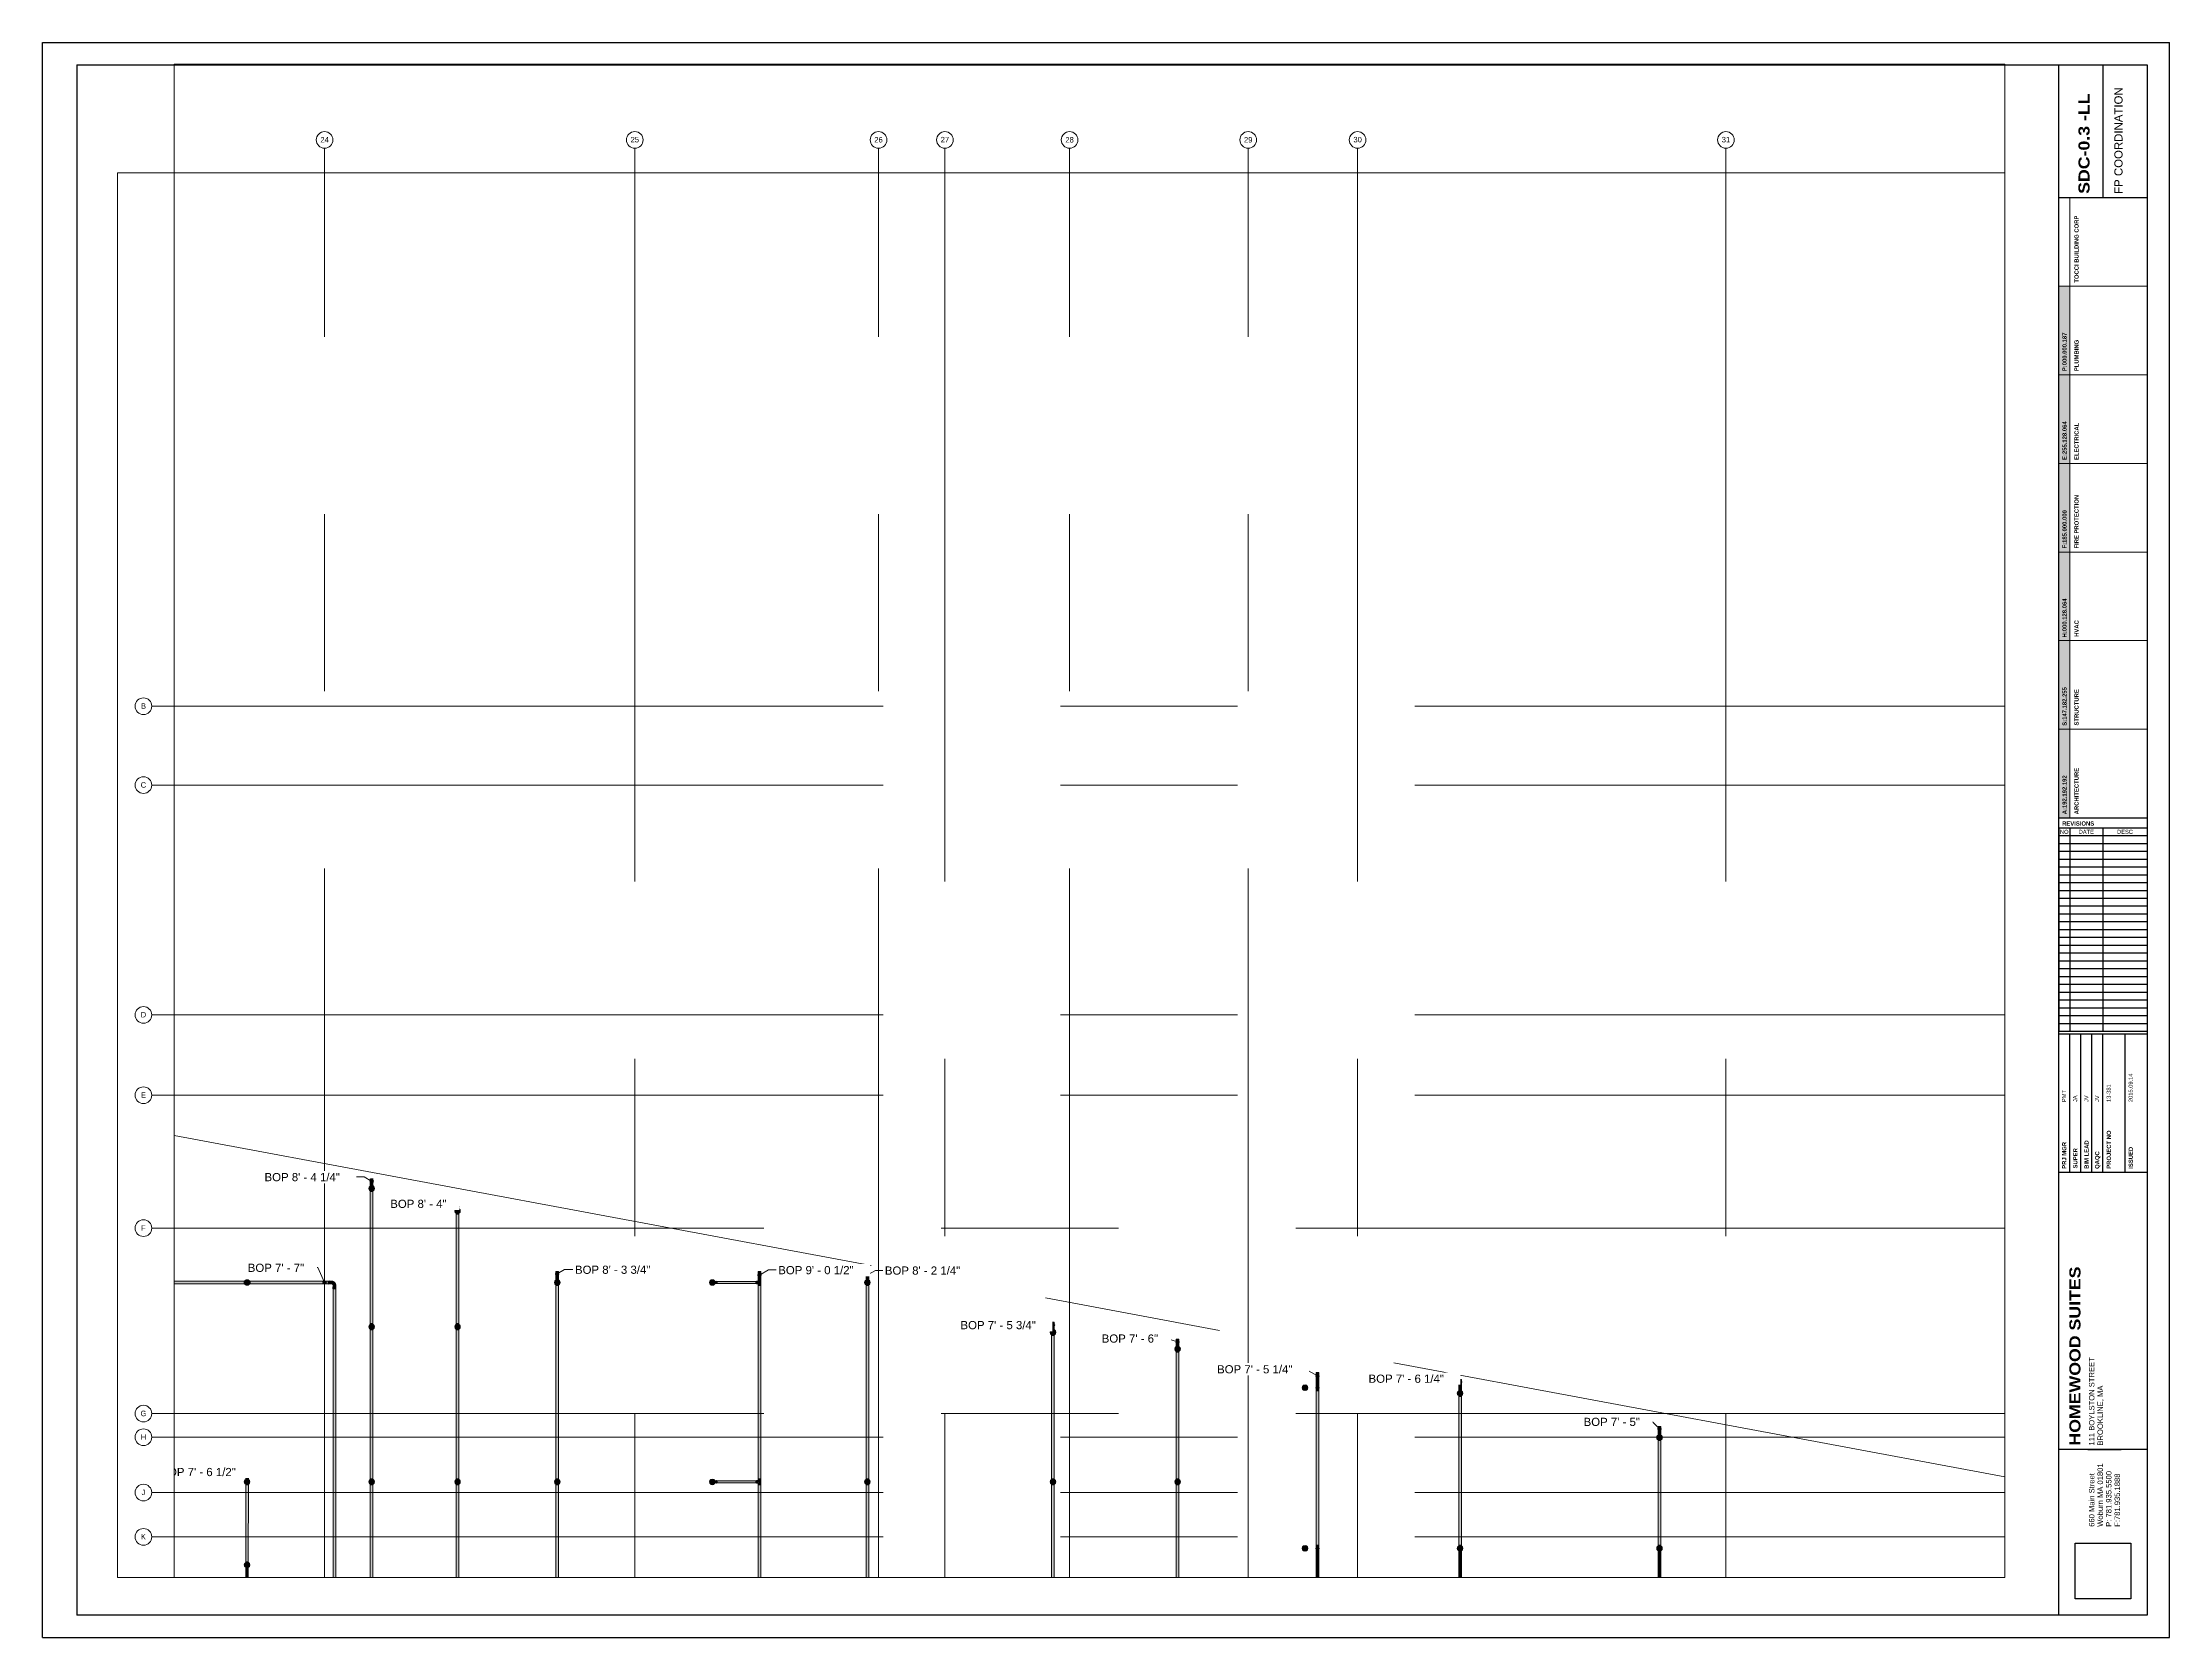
# Paper-space layout 'SDC - 0.0 - LL_A3' of a CAD drawing. Header units: inches. Extents: x -5.5 to 42.5, y -0.2 to 35.8.
# The model-space entities are those that its viewports show. They can reach past a viewport. Long polylines and large blocks are cut down to what shows.
import ezdxf

# ---------------------------------------------------------------- set-up
doc = ezdxf.new("R2010")
doc.units = ezdxf.units.IN
doc.header["$MEASUREMENT"] = 0
doc.linetypes.add('Grid Line', pattern=[0.875, 0.5, -0.125, 0.125, -0.125])
for name, color, linetype, lineweight in [('A-ANNO-NOTE', 250, 'Continuous', 9), ('G-ANNO-DIMS', 251, 'Continuous', 9), ('P-PIPE', 1, 'Continuous', 9), ('P-PIPE-CNTR', 1, 'Continuous', 9), ('S-GRID', 8, 'Continuous', 9), ('S-GRID-IDEN', 8, 'Continuous', 13)]:
    doc.layers.add(name, color=color, linetype=linetype, lineweight=lineweight)
doc.layers.add('VIEWPORT', color=7, linetype='Continuous', plot=False)
doc.layers.add('X - REF - ELEC', color=7, linetype='Continuous', true_color=0xff8040)
doc.styles.add('Arial', font='arial.ttf', dxfattribs={"height": 3.934132})
doc.styles.add('Arial Black', font='', dxfattribs={"height": 0.25})
doc.styles.add('Arial_1', font='arial.ttf', dxfattribs={"height": 5.901198})
doc.styles.add('Arial_2', font='arial.ttf', dxfattribs={"height": 0.092206})
doc.styles.add('Arial_B', font='arialbd.ttf', dxfattribs={"height": 0.095133})
doc.styles.get('Arial Black').set_extended_font_data('Arial Black')
picture_1 = doc.add_image_def('image1.jpg', size_in_pixel=(300, 300))

# ---------------------------------------------------------------- blocks, each defined once
blk = doc.blocks.new('Coordination Legend_36X48_2011 - Coordination Legend_36X48_2011-2112261-')
at = {"layer": 'A-ANNO-NOTE'}
for color, points in [(5, [(0, 10), (0, 12), (0.25, 12), (0.25, 10)]), (3, [(0, 4), (0, 6), (0.25, 6), (0.25, 4)]), (253, [(0, 2), (0.25, 2), (0.25, 0), (0, 0)])]:
    blk.add_hatch(color=color, dxfattribs=at).paths.add_polyline_path(points, flags=0)
at = {"layer": 'A-ANNO-NOTE', "true_color": 0xff8040, "transparency": 33554687}
blk.add_hatch(color=11, dxfattribs=at).paths.add_polyline_path([(0, 10), (0.25, 10), (0.25, 8), (0, 8)], flags=0)
at = {"layer": 'A-ANNO-NOTE', "true_color": 0xb90000}
blk.add_hatch(color=12, dxfattribs=at).paths.add_polyline_path([(0, 8), (0.25, 8), (0.25, 6), (0, 6)], flags=0)
at = {"layer": 'A-ANNO-NOTE', "true_color": 0x93b6ff}
blk.add_hatch(color=151, dxfattribs=at).paths.add_polyline_path([(0, 4), (0.25, 4), (0.25, 2), (0, 2)], flags=0)
at = {"layer": 'A-ANNO-NOTE'}
for p, q in [((0.25, 12), (0.25, 14)), ((0.25, 12), (0, 12)), ((0, 12), (0, 10)), ((0.25, 12), (2, 12)), ((0.25, 10), (0.25, 12)), ((0, 10), (0.25, 10)), ((0, 10), (0, 8)), ((0.25, 10), (0, 10)), ((0.25, 10), (2, 10)), ((0.25, 8), (0.25, 10)), ((0, 8), (0.25, 8)), ((0, 8), (0, 6)), ((0.25, 8), (0, 8)), ((0.25, 8), (2, 8)), ((0.25, 6), (0.25, 8)), ((0, 6), (0.25, 6)), ((0.25, 6), (0, 6)), ((0, 6), (0, 4)), ((0.25, 6), (2, 6)), ((0.25, 4), (0.25, 6)), ((0, 4), (0.25, 4)), ((0, 4), (0, 2)), ((0.25, 4), (0, 4)), ((0.25, 4), (2, 4)), ((0.25, 2), (0.25, 4)), ((0, 2), (0.25, 2)), ((0, 2), (0, 0)), ((0.25, 2), (0, 2)), ((0.25, 2), (2, 2)), ((0.25, 0), (0.25, 2)), ((0, 0), (0.25, 0))]:
    blk.add_line(p, q, dxfattribs=at)
at = {"layer": 'A-ANNO-NOTE', "char_height": 0.09513, "attachment_point": 1, "rotation": 90, "line_spacing_factor": 0.938532, "style": 'Arial_B'}
for s, insert, width in [('P:000.000.187', (0.085, 10.082), 1.008), ('E:255.128.064', (0.085, 8.078), 1.008), ('F:185.000.000', (0.085, 6.081), 1.00012), ('H:000.128.064', (0.085, 4.072), 1.017), ('S:147.182.255', (0.085, 2.079), 1.008), ('A:192.192.192', (0.085, 0.081), 1.01362)]:
    blk.add_mtext(s, dxfattribs=dict(at, insert=insert, width=width))
blk = doc.blocks.new('Victaulic-VicPress316-Elbow 90-45deg Style P568_P571 - Standard-1108852-LOWER PARKING')
at = {"layer": 'P-PIPE'}
for points in [[(-1009.5, 922.7), (-1009.1, 922.7), (-1009.1, 924.1), (-1009.1, 924.8), (-1009.5, 924.8), (-1009.5, 923.4), (-1009.5, 922.7)], [(-1009, 922.5), (-1008.8, 922.7), (-1008.8, 924.1), (-1008.8, 924.8), (-1008.8, 924.9), (-1008.9, 924.9), (-1009, 925), (-1009.1, 924.8), (-1009.1, 923.4), (-1009.1, 922.7), (-1009.1, 922.6), (-1009, 922.5)], [(-1008.9, 922.6), (-1008.8, 922.6), (-1008.8, 922.7), (-1008.9, 922.6)], [(-1008.8, 922.7), (-1008.2, 922.7), (-1008.2, 924.1), (-1008.2, 924.8), (-1008.8, 924.8), (-1008.8, 923.4), (-1008.8, 922.8)], [(-1008.2, 922.7), (-1008.1, 922.7), (-1008, 922.8), (-1008.1, 922.8), (-1008, 923), (-1008, 923.1), (-1008, 923.4), (-1008, 923.5), (-1008, 923.6), (-1008, 923.8), (-1008, 924.1), (-1008, 924.2), (-1008, 924.5), (-1008, 924.6), (-1008, 924.7), (-1008.1, 924.7), (-1008.1, 924.7), (-1008.1, 924.8), (-1008.2, 924.8), (-1008.2, 923.4), (-1008.2, 922.7)], [(-1008, 922.8), (-1007, 922.8), (-1007, 923.7), (-1008, 923.7), (-1008, 923.4), (-1008, 923.3), (-1008, 923.2), (-1008, 923.1), (-1008, 923), (-1008.1, 922.8), (-1008, 922.8)], [(-1008, 923.7), (-1007, 923.7), (-1007, 924.7), (-1008, 924.7), (-1008, 924.6), (-1008, 924.5), (-1008, 924.4), (-1008, 924.1), (-1008, 924), (-1008, 923.9), (-1008, 923.8)], [(-1004.9, 921.7), (-1004, 921.7), (-1004, 922), (-1004.1, 922.5), (-1004.2, 922.9), (-1004.4, 923.2), (-1004.8, 923.8), (-1004.9, 923.8), (-1005.3, 924.1), (-1005.5, 924.3), (-1005.8, 924.5), (-1006.2, 924.6), (-1006.9, 924.7), (-1007, 924.7), (-1007, 924.4), (-1007, 923.7), (-1006.2, 923.6), (-1005.5, 923.1), (-1005.1, 922.5), (-1004.9, 921.7)], [(-1005.4, 920.6), (-1005.3, 920.7), (-1005.2, 920.7), (-1005.1, 920.7), (-1004.9, 920.6), (-1004.9, 921.7), (-1005.9, 921.7), (-1005.9, 920.7), (-1005.8, 920.6), (-1005.7, 920.7), (-1005.6, 920.6), (-1005.4, 920.6)], [(-1004, 920.6), (-1004, 920.6), (-1004, 920.7), (-1004, 921.7), (-1004.9, 921.7), (-1004.9, 920.6), (-1004.6, 920.7), (-1004.5, 920.6), (-1004.4, 920.6), (-1004.3, 920.6), (-1004.2, 920.7), (-1004, 920.6)], [(-1005.3, 919.6), (-1003.9, 919.6), (-1003.8, 919.6), (-1003.7, 919.7), (-1003.7, 919.7), (-1003.9, 919.9), (-1005.3, 919.9), (-1006, 919.9), (-1006.1, 919.9), (-1006.1, 919.8), (-1006.2, 919.7), (-1006, 919.6), (-1005.3, 919.6)], [(-1005.3, 920.4), (-1003.9, 920.5), (-1003.9, 920.6), (-1004, 920.7), (-1004, 920.6), (-1004.2, 920.7), (-1004.3, 920.6), (-1004.6, 920.7), (-1004.7, 920.7), (-1004.8, 920.7), (-1005, 920.6), (-1005.3, 920.7), (-1005.4, 920.6), (-1005.7, 920.7), (-1005.8, 920.6), (-1005.9, 920.7), (-1005.9, 920.7), (-1005.9, 920.6), (-1005.9, 920.6), (-1006, 920.6), (-1006, 920.5), (-1005.3, 920.4)], [(-1005.3, 919.9), (-1004.6, 919.9), (-1003.9, 919.9), (-1003.9, 920.5), (-1005.3, 920.4), (-1006, 920.5), (-1006, 919.9), (-1005.3, 919.9)], [(-1005.3, 919.2), (-1003.9, 919.2), (-1003.9, 919.6), (-1005.3, 919.6), (-1006, 919.6), (-1006, 919.2), (-1005.5, 919.2)], [(-1003.8, 919.8), (-1003.8, 919.9), (-1003.9, 919.9), (-1003.8, 919.8)]]:
    blk.add_hatch(color=256, dxfattribs=at).paths.add_polyline_path(points, flags=0)
h = blk.add_hatch(color=256, dxfattribs=at)
h.paths.add_polyline_path([(-1004.9, 921.7), (-1005.1, 922.5), (-1005.5, 923.2), (-1006.2, 923.6), (-1007, 923.7), (-1007, 922.8), (-1006.4, 922.6), (-1006, 922.3), (-1005.9, 921.7), (-1005.1, 921.7)], flags=0)
h.paths.add_polyline_path([(-1007, 923.4), (-1007, 923.4), (-1006.6, 923.4)], flags=0)
h = blk.add_hatch(color=256, dxfattribs=at)
h.paths.add_polyline_path([(-1005.8, 924.5), (-1006.4, 924.6), (-1006.2, 924.6), (-1005.9, 924.5)], flags=0)
h.paths.add_polyline_path([(-1005.1, 924), (-1005.5, 924.3), (-1005.5, 924.3), (-1005.2, 924.1)], flags=0)
for p, q in [((-1009.1, 924.8), (-1009.5, 924.8)), ((-1009.5, 922.7), (-1009.1, 922.7)), ((-1008.2, 924.8), (-1008.8, 924.8)), ((-1008.8, 922.7), (-1008.2, 922.7)), ((-1008.2, 924.8), (-1008, 924.7)), ((-1008.2, 922.7), (-1008, 922.8)), ((-1007, 924.7), (-1008.1, 924.7)), ((-1008.1, 922.8), (-1007, 922.8)), ((-1008, 924.7), (-1008, 924.7)), ((-1005.9, 921.7), (-1005.9, 920.6)), ((-1004, 920.6), (-1004, 921.7)), ((-1006, 920.5), (-1005.9, 920.7)), ((-1006, 920.5), (-1006, 919.9)), ((-1006, 919.6), (-1006, 919.2)), ((-1004, 920.6), (-1004, 920.7)), ((-1003.9, 920.5), (-1004, 920.6)), ((-1003.9, 919.9), (-1003.9, 920.5)), ((-1003.9, 919.2), (-1003.9, 919.6))]:
    blk.add_line(p, q, dxfattribs=at)
at = {"layer": 'P-PIPE', "flags": 128}
for points in [[(-1009.1, 922.6), (-1008.8, 922.7), (-1008.8, 922.7), (-1008.8, 922.7), (-1008.8, 922.7), (-1008.8, 922.7), (-1008.8, 922.7), (-1008.8, 922.7), (-1008.8, 922.7), (-1008.8, 922.7), (-1008.8, 922.8), (-1008.8, 922.8), (-1008.8, 922.8), (-1008.8, 922.8), (-1008.8, 922.8), (-1008.8, 922.9), (-1008.8, 922.9), (-1008.8, 922.9), (-1008.8, 922.9), (-1008.8, 923), (-1008.8, 923), (-1008.8, 923), (-1008.8, 923.1), (-1008.8, 923.1), (-1008.8, 923.1), (-1008.8, 923.2), (-1008.8, 923.2), (-1008.8, 923.2), (-1008.8, 923.3), (-1008.8, 923.3), (-1008.8, 923.4), (-1008.8, 923.4), (-1008.8, 923.4), (-1008.8, 923.5), (-1008.8, 923.5), (-1008.8, 923.6), (-1008.8, 923.6), (-1008.8, 923.6), (-1008.8, 923.7), (-1008.8, 923.7), (-1008.8, 923.8), (-1008.8, 923.8), (-1008.8, 923.9), (-1008.8, 923.9), (-1008.8, 923.9), (-1008.8, 924), (-1008.8, 924), (-1008.8, 924.1), (-1008.8, 924.1), (-1008.8, 924.1), (-1008.8, 924.2), (-1008.8, 924.2), (-1008.8, 924.3), (-1008.8, 924.3), (-1008.8, 924.3), (-1008.8, 924.4), (-1008.8, 924.4), (-1008.8, 924.4), (-1008.8, 924.5), (-1008.8, 924.5), (-1008.8, 924.5), (-1008.8, 924.5), (-1008.8, 924.6), (-1008.8, 924.6), (-1008.8, 924.6), (-1008.8, 924.6), (-1008.8, 924.7), (-1008.8, 924.7), (-1008.8, 924.7), (-1008.8, 924.7), (-1008.8, 924.7), (-1008.8, 924.8), (-1008.8, 924.8), (-1008.8, 924.8), (-1008.8, 924.8), (-1008.8, 924.8), (-1008.8, 924.8), (-1008.8, 924.8), (-1008.8, 924.8), (-1008.8, 924.9)], [(-1008.8, 924.9), (-1009.1, 924.8), (-1009.1, 924.8), (-1009.1, 924.8), (-1009.1, 924.8), (-1009.1, 924.8), (-1009.1, 924.8), (-1009.1, 924.8)], [(-1009.1, 922.7), (-1009.1, 922.7), (-1009.1, 922.7), (-1009.1, 922.7), (-1009.1, 922.7), (-1009.1, 922.7), (-1009.1, 922.7), (-1009.1, 922.6)], [(-1004.9, 923.8), (-1005, 923.9), (-1005, 924), (-1005.1, 924.1), (-1005.2, 924.1), (-1005.3, 924.2), (-1005.4, 924.3), (-1005.5, 924.3), (-1005.6, 924.4), (-1005.7, 924.4), (-1005.8, 924.5), (-1006, 924.5), (-1006.1, 924.6), (-1006.2, 924.6), (-1006.3, 924.6), (-1006.4, 924.6), (-1006.5, 924.7), (-1006.6, 924.7), (-1006.8, 924.7), (-1006.9, 924.7), (-1007, 924.7)], [(-1007, 922.8), (-1006.9, 922.8), (-1006.9, 922.8), (-1006.8, 922.8), (-1006.8, 922.8), (-1006.8, 922.8), (-1006.7, 922.8), (-1006.7, 922.8), (-1006.6, 922.7), (-1006.6, 922.7), (-1006.6, 922.7), (-1006.5, 922.7), (-1006.5, 922.7), (-1006.4, 922.7), (-1006.4, 922.6), (-1006.4, 922.6), (-1006.3, 922.6), (-1006.3, 922.6), (-1006.3, 922.5), (-1006.2, 922.5), (-1006.2, 922.5)], [(-1006.2, 922.5), (-1006.2, 922.4), (-1006.2, 922.4), (-1006.1, 922.4), (-1006.1, 922.3), (-1006.1, 922.3), (-1006.1, 922.3), (-1006, 922.2), (-1006, 922.2), (-1006, 922.2), (-1006, 922.1), (-1006, 922.1), (-1005.9, 922), (-1005.9, 922), (-1005.9, 922), (-1005.9, 921.9), (-1005.9, 921.9), (-1005.9, 921.8), (-1005.9, 921.8), (-1005.9, 921.8), (-1005.9, 921.7)], [(-1004, 921.7), (-1004, 921.8), (-1004, 922), (-1004, 922.1), (-1004, 922.2), (-1004.1, 922.3), (-1004.1, 922.4), (-1004.1, 922.5), (-1004.2, 922.7), (-1004.2, 922.8), (-1004.2, 922.9), (-1004.3, 923), (-1004.3, 923.1), (-1004.4, 923.2), (-1004.5, 923.3), (-1004.5, 923.4), (-1004.6, 923.5), (-1004.7, 923.6), (-1004.7, 923.7), (-1004.8, 923.8), (-1004.9, 923.8)], [(-1006, 919.9), (-1006, 919.9), (-1006, 919.9), (-1006, 919.9), (-1006, 919.9), (-1006, 919.9), (-1006, 919.9), (-1006, 919.9), (-1006.1, 919.6)], [(-1006.1, 919.6), (-1006, 919.6), (-1006, 919.6), (-1006, 919.6), (-1006, 919.6), (-1006, 919.6), (-1006, 919.6), (-1006, 919.6), (-1006, 919.6), (-1005.9, 919.6), (-1005.9, 919.6), (-1005.9, 919.6), (-1005.9, 919.6), (-1005.9, 919.6), (-1005.8, 919.6), (-1005.8, 919.6), (-1005.8, 919.6), (-1005.8, 919.6), (-1005.7, 919.6), (-1005.7, 919.6), (-1005.7, 919.6), (-1005.7, 919.6), (-1005.6, 919.6), (-1005.6, 919.6), (-1005.6, 919.6), (-1005.5, 919.6), (-1005.5, 919.6), (-1005.4, 919.6), (-1005.4, 919.6), (-1005.4, 919.6), (-1005.3, 919.6), (-1005.3, 919.6), (-1005.2, 919.6), (-1005.2, 919.6), (-1005.2, 919.6), (-1005.1, 919.6), (-1005.1, 919.6), (-1005, 919.6), (-1005, 919.6), (-1005, 919.6), (-1004.9, 919.6), (-1004.9, 919.6), (-1004.8, 919.6), (-1004.8, 919.6), (-1004.7, 919.6), (-1004.7, 919.6), (-1004.7, 919.6), (-1004.6, 919.6), (-1004.6, 919.6), (-1004.5, 919.6), (-1004.5, 919.6), (-1004.5, 919.6), (-1004.4, 919.6), (-1004.4, 919.6), (-1004.4, 919.6), (-1004.3, 919.6), (-1004.3, 919.6), (-1004.3, 919.6), (-1004.2, 919.6), (-1004.2, 919.6), (-1004.2, 919.6), (-1004.1, 919.6), (-1004.1, 919.6), (-1004.1, 919.6), (-1004.1, 919.6), (-1004, 919.6), (-1004, 919.6), (-1004, 919.6), (-1004, 919.6), (-1004, 919.6), (-1003.9, 919.6), (-1003.9, 919.6), (-1003.9, 919.6), (-1003.9, 919.6), (-1003.9, 919.6), (-1003.9, 919.6), (-1003.9, 919.6), (-1003.9, 919.6), (-1003.9, 919.6), (-1003.8, 919.8)], [(-1003.8, 919.8), (-1003.9, 919.9), (-1003.9, 919.9), (-1003.9, 919.9), (-1003.9, 919.9), (-1003.9, 919.9), (-1003.9, 919.9), (-1003.9, 919.9)]]:
    blk.add_lwpolyline(points, dxfattribs=at)
at = {"layer": 'P-PIPE'}
for centre, major_axis, ratio, start_param, end_param in [((-1009.5, 923.7), (0, 1.06), 0.004151, 3.141593, 6.279019), ((-1009.5, 923.7), (0, 1.06), 0.004151, 0, 0.340759), ((-1009.5, 923.7), (0, 1.06), 0.004151, 2.803091, 2.899771), ((-1009.1, 923.7), (0, 1.06), 0.004151, 3.141593, 6.279019), ((-1008.8, 923.7), (0, 1.06), 0.004151, 3.141593, 6.279019), ((-1008, 923.7), (0, 0.95), 0.004151, 5.62385, 5.6507), ((-1008, 923.7), (0, 0.95), 0.004151, 5.022382, 5.043115), ((-1008, 923.7), (0, 0.95), 0.004151, 4.37333, 4.394063), ((-1008, 923.7), (0, 0.95), 0.004151, 3.765745, 3.792594), ((-1005, 919.9), (1.06, 0), 0.004167, 3.145744, 6.283185), ((-1005, 919.6), (1.06, 0), 0.004167, 3.145744, 6.283185), ((-1005, 919.2), (-1.06, 0), 0.004167, 0.004151, 3.141593), ((-1005, 920.7), (0.95, 0), 0.004167, 3.774062, 3.800912), ((-1005, 920.7), (0.95, 0), 0.004167, 4.381647, 4.402381), ((-1005, 920.7), (0.95, 0), 0.004167, 5.0307, 5.051433), ((-1005, 920.7), (0.95, 0), 0.004167, 5.632168, 5.659018)]:
    blk.add_ellipse(centre, major_axis=major_axis, ratio=ratio, start_param=start_param, end_param=end_param, dxfattribs=at)
blk = doc.blocks.new('Victaulic-VicPress316-Elbow 90-45deg Style P568_P571 - Standard-1198897-LOWER PARKING')
at = {"layer": 'P-PIPE'}
h = blk.add_hatch(color=256, dxfattribs=at)
h.paths.add_polyline_path([(-732.9, 779.7), (-732.8, 779.7), (-732.8, 779.7), (-732.5, 780.3), (-732, 780.5), (-731.5, 780.3), (-731.2, 779.7), (-731.1, 779.7), (-731.1, 779.9), (-731.2, 780.1), (-731.3, 780.4), (-731.5, 780.5), (-731.7, 780.6), (-731.8, 780.6), (-732, 780.7), (-732.2, 780.6), (-732.3, 780.6), (-732.5, 780.5), (-732.7, 780.4), (-732.9, 780.1), (-732.9, 779.9)], flags=0)
h.paths.add_polyline_path([(-731.2, 779.7), (-731.2, 779.7), (-731.2, 779.9)], flags=0)
for points in [[(-732, 778.8), (-731.8, 778.9), (-731.7, 778.9), (-731.5, 779), (-731.3, 779.1), (-731.1, 779.4), (-731.2, 779.7), (-731.2, 779.7), (-731.5, 779.2), (-732, 779), (-732.5, 779.2), (-732.8, 779.7), (-732.8, 779.7), (-732.9, 779.4), (-732.7, 779.1), (-732.5, 779), (-732.3, 778.9), (-732.2, 778.8)], [(-732.8, 779.7), (-732.7, 779.7), (-732.6, 779.9), (-732.6, 780.1), (-732.5, 780.2), (-732.3, 780.3), (-732.2, 780.4), (-732, 780.4), (-731.8, 780.4), (-731.7, 780.3), (-731.5, 780.2), (-731.4, 780.1), (-731.4, 779.9), (-731.3, 779.7), (-731.2, 779.7), (-731.5, 780.3), (-732, 780.5), (-732.5, 780.3), (-732.7, 779.8)], [(-732, 779), (-731.5, 779.2), (-731.2, 779.7), (-731.3, 779.7), (-731.4, 779.6), (-731.4, 779.4), (-731.5, 779.3), (-731.7, 779.2), (-731.8, 779.1), (-732, 779.1), (-732.2, 779.1), (-732.3, 779.2), (-732.5, 779.3), (-732.6, 779.4), (-732.6, 779.6), (-732.7, 779.7), (-732.8, 779.7), (-732.5, 779.2), (-732, 779)], [(-730.6, 779.7), (-730.6, 779.7), (-730.6, 780.4), (-731.4, 780.4), (-731.3, 780.3), (-731.1, 780.1), (-731.1, 779.9), (-731.1, 779.7), (-730.7, 779.7)], [(-730.9, 779.1), (-730.6, 779.1), (-730.6, 779.7), (-731.2, 779.7), (-731.2, 779.4), (-731.3, 779.1), (-731.4, 779.1), (-731, 779.1)], [(-730.6, 779.7), (-729.8, 779.8), (-729.8, 779.9), (-729.8, 780.1), (-729.8, 780.2), (-729.8, 780.2), (-729.7, 780.3), (-729.7, 780.4), (-729.8, 780.4), (-730.6, 780.4), (-730.6, 779.9)], [(-730.6, 779.1), (-729.8, 779.1), (-729.7, 779.1), (-729.8, 779.2), (-729.8, 779.3), (-729.8, 779.3), (-729.8, 779.5), (-729.8, 779.6), (-729.8, 779.7), (-730.6, 779.7), (-730.6, 779.1)], [(-729.8, 779.7), (-729.6, 779.7), (-729.6, 780.5), (-729.6, 780.5), (-729.8, 780.4), (-729.7, 780.4), (-729.8, 780.3), (-729.8, 780.2), (-729.8, 780.2), (-729.8, 780), (-729.8, 779.9), (-729.8, 779.7)], [(-729.6, 779), (-729.6, 779), (-729.6, 779.7), (-729.8, 779.7), (-729.8, 779.6), (-729.8, 779.4), (-729.8, 779.3), (-729.8, 779.3), (-729.7, 779.1), (-729.8, 779.1), (-729.8, 779.1), (-729.7, 779), (-729.6, 779)], [(-729.6, 779.7), (-729.1, 779.7), (-729.1, 780.5), (-729.6, 780.5), (-729.6, 779.9)], [(-729.6, 779), (-729.1, 779), (-729.1, 779.7), (-729.6, 779.7), (-729.6, 779)], [(-729.1, 779.7), (-728.8, 779.7), (-728.8, 780.5), (-728.9, 780.6), (-729, 780.7), (-729.1, 780.6), (-729.1, 780.5), (-729.1, 779.9)], [(-729, 778.8), (-728.9, 778.9), (-728.8, 779), (-728.8, 779.7), (-729.1, 779.7), (-729.1, 779), (-729.1, 778.9), (-729, 778.8)], [(-728.8, 779.7), (-728.5, 779.7), (-728.5, 780.5), (-728.8, 780.5), (-728.8, 779.9)], [(-728.8, 779), (-728.5, 779), (-728.5, 779.7), (-728.8, 779.7), (-728.8, 779)]]:
    blk.add_hatch(color=256, dxfattribs=at).paths.add_polyline_path(points, flags=0)
for p, q in [((-732.7, 779.4), (-732.7, 779.4)), ((-732.7, 779.4), (-732.7, 779.4)), ((-732.6, 779.5), (-732.6, 779.5)), ((-732, 780.4), (-732, 780.4)), ((-731.4, 780), (-731.4, 780)), ((-731.3, 780.1), (-731.3, 780.1)), ((-731.3, 780.1), (-731.3, 780.1)), ((-729.7, 780.4), (-730.6, 780.4)), ((-730.6, 779.1), (-729.7, 779.1)), ((-729.1, 780.5), (-729.6, 780.5)), ((-729.6, 779), (-729.1, 779)), ((-728.5, 780.5), (-728.8, 780.5)), ((-728.8, 779), (-728.5, 779))]:
    blk.add_line(p, q, dxfattribs=at)
at = {"layer": 'P-PIPE', "flags": 128}
for points in [[(-731.1, 779.7), (-731.1, 779.8), (-731.1, 779.8), (-731.1, 779.9), (-731.1, 779.9), (-731.1, 779.9), (-731.1, 780), (-731.1, 780), (-731.1, 780), (-731.1, 780.1), (-731.2, 780.1), (-731.2, 780.1), (-731.2, 780.2), (-731.2, 780.2), (-731.2, 780.2), (-731.2, 780.3), (-731.3, 780.3), (-731.3, 780.3), (-731.3, 780.3), (-731.3, 780.4), (-731.4, 780.4), (-731.4, 780.4), (-731.4, 780.4), (-731.4, 780.5), (-731.5, 780.5), (-731.5, 780.5), (-731.5, 780.5), (-731.6, 780.5), (-731.6, 780.6), (-731.6, 780.6), (-731.7, 780.6), (-731.7, 780.6), (-731.7, 780.6), (-731.8, 780.6), (-731.8, 780.6), (-731.8, 780.6), (-731.9, 780.6), (-731.9, 780.7), (-732, 780.7), (-732, 780.7), (-732, 780.7), (-732.1, 780.7), (-732.1, 780.6), (-732.1, 780.6), (-732.2, 780.6), (-732.2, 780.6), (-732.2, 780.6), (-732.3, 780.6), (-732.3, 780.6), (-732.3, 780.6), (-732.4, 780.6), (-732.4, 780.6), (-732.4, 780.5), (-732.5, 780.5), (-732.5, 780.5), (-732.5, 780.5), (-732.6, 780.5), (-732.6, 780.4), (-732.6, 780.4), (-732.6, 780.4), (-732.7, 780.4), (-732.7, 780.3), (-732.7, 780.3), (-732.7, 780.3), (-732.8, 780.2), (-732.8, 780.2), (-732.8, 780.2), (-732.8, 780.1), (-732.8, 780.1), (-732.8, 780.1), (-732.9, 780), (-732.9, 780), (-732.9, 780), (-732.9, 779.9), (-732.9, 779.9), (-732.9, 779.9), (-732.9, 779.8), (-732.9, 779.8), (-732.9, 779.8), (-732.9, 779.7)], [(-732.9, 779.7), (-732.9, 779.7), (-732.9, 779.7), (-732.9, 779.6), (-732.9, 779.6), (-732.9, 779.6), (-732.9, 779.5), (-732.9, 779.5), (-732.9, 779.5), (-732.9, 779.4), (-732.8, 779.4), (-732.8, 779.4), (-732.8, 779.3), (-732.8, 779.3), (-732.8, 779.3), (-732.8, 779.2), (-732.7, 779.2), (-732.7, 779.2), (-732.7, 779.1), (-732.7, 779.1), (-732.6, 779.1), (-732.6, 779.1), (-732.6, 779), (-732.6, 779), (-732.5, 779), (-732.5, 779), (-732.5, 779), (-732.4, 778.9), (-732.4, 778.9), (-732.4, 778.9), (-732.3, 778.9), (-732.3, 778.9), (-732.3, 778.9), (-732.2, 778.9), (-732.2, 778.9), (-732.2, 778.8), (-732.1, 778.8), (-732.1, 778.8), (-732, 778.8), (-732, 778.8), (-732, 778.8), (-731.9, 778.8), (-731.9, 778.8), (-731.9, 778.8), (-731.8, 778.8), (-731.8, 778.9), (-731.8, 778.9), (-731.7, 778.9), (-731.7, 778.9), (-731.7, 778.9), (-731.6, 778.9), (-731.6, 778.9), (-731.6, 778.9), (-731.5, 779), (-731.5, 779), (-731.5, 779), (-731.4, 779), (-731.4, 779.1), (-731.4, 779.1), (-731.4, 779.1), (-731.3, 779.1), (-731.3, 779.2), (-731.3, 779.2), (-731.3, 779.2), (-731.2, 779.2), (-731.2, 779.3), (-731.2, 779.3), (-731.2, 779.3), (-731.2, 779.4), (-731.2, 779.4), (-731.1, 779.4), (-731.1, 779.5), (-731.1, 779.5), (-731.1, 779.5), (-731.1, 779.6), (-731.1, 779.6), (-731.1, 779.6), (-731.1, 779.7), (-731.1, 779.7), (-731.1, 779.7)], [(-732, 779.1), (-732, 779.1), (-732, 779.1)], [(-731.4, 780.4), (-731.4, 780.4), (-731.3, 780.4), (-731.3, 780.4), (-731.2, 780.4), (-731.2, 780.4), (-731.1, 780.4), (-731.1, 780.4), (-731, 780.4), (-731, 780.4), (-730.9, 780.4), (-730.8, 780.4), (-730.8, 780.4), (-730.7, 780.4), (-730.7, 780.4), (-730.6, 780.4), (-730.6, 780.4)], [(-730.6, 779.1), (-730.7, 779.1), (-730.7, 779.1), (-730.8, 779.1), (-730.8, 779.1), (-730.9, 779.1), (-730.9, 779.1), (-731, 779.1), (-731, 779.1), (-731.1, 779.1), (-731.1, 779.1), (-731.2, 779.1), (-731.2, 779.1), (-731.3, 779.1), (-731.3, 779.1), (-731.4, 779.1)], [(-729.8, 780.4), (-729.8, 780.4), (-729.8, 780.4), (-729.8, 780.4), (-729.8, 780.4), (-729.7, 780.4), (-729.7, 780.4), (-729.7, 780.5), (-729.7, 780.5), (-729.7, 780.5), (-729.7, 780.5), (-729.7, 780.5), (-729.7, 780.5), (-729.7, 780.5), (-729.7, 780.5), (-729.6, 780.5), (-729.6, 780.5), (-729.6, 780.5), (-729.6, 780.5), (-729.6, 780.5), (-729.6, 780.5), (-729.6, 780.5), (-729.6, 780.5), (-729.6, 780.5), (-729.6, 780.5)], [(-729.6, 779), (-729.6, 779), (-729.6, 779), (-729.6, 779), (-729.6, 779), (-729.6, 779), (-729.6, 779), (-729.6, 779), (-729.6, 779), (-729.7, 779), (-729.7, 779), (-729.7, 779), (-729.7, 779), (-729.7, 779), (-729.7, 779), (-729.7, 779), (-729.7, 779), (-729.7, 779), (-729.7, 779), (-729.7, 779.1), (-729.8, 779.1), (-729.8, 779.1), (-729.8, 779.1), (-729.8, 779.1), (-729.8, 779.1)], [(-729.1, 780.5), (-729.1, 780.5), (-729.1, 780.5), (-729.1, 780.5), (-729.1, 780.5), (-729.1, 780.5), (-729.1, 780.5), (-729.1, 780.5), (-729.1, 780.6), (-729.1, 780.6), (-729.1, 780.6), (-729.1, 780.6), (-729.1, 780.6), (-729.1, 780.6), (-729.1, 780.6), (-729.1, 780.6), (-729.1, 780.6), (-729.1, 780.6), (-729.1, 780.6), (-729.1, 780.6), (-729.1, 780.6), (-729.1, 780.6), (-729.1, 780.6), (-729.1, 780.6), (-729, 780.6), (-729, 780.6), (-729, 780.6), (-729, 780.6), (-729, 780.6), (-729, 780.6), (-729, 780.6), (-729, 780.6), (-729, 780.6), (-729, 780.6), (-729, 780.7), (-729, 780.7), (-729, 780.7), (-729, 780.7), (-729, 780.7), (-729, 780.7), (-729, 780.7), (-729, 780.7), (-728.9, 780.7), (-728.9, 780.7), (-728.9, 780.7), (-728.9, 780.6), (-728.9, 780.6), (-728.9, 780.6), (-728.9, 780.6), (-728.9, 780.6), (-728.9, 780.6), (-728.9, 780.6), (-728.9, 780.6), (-728.9, 780.6), (-728.9, 780.6), (-728.9, 780.6), (-728.9, 780.6), (-728.9, 780.6), (-728.9, 780.6), (-728.9, 780.6), (-728.9, 780.6), (-728.9, 780.6), (-728.8, 780.6), (-728.8, 780.6), (-728.8, 780.6), (-728.8, 780.6), (-728.8, 780.6), (-728.8, 780.6), (-728.8, 780.6), (-728.8, 780.6), (-728.8, 780.6), (-728.8, 780.6), (-728.8, 780.5), (-728.8, 780.5), (-728.8, 780.5), (-728.8, 780.5), (-728.8, 780.5), (-728.8, 780.5), (-728.8, 780.5), (-728.8, 780.5)], [(-729.1, 780.5), (-729.1, 780.5), (-729.1, 780.5), (-729.1, 780.5), (-729.1, 780.5), (-729.1, 780.5), (-729.1, 780.5), (-729.1, 780.5), (-729.1, 780.5), (-729.1, 780.5)], [(-729.1, 780.5), (-729.1, 780.5), (-729.1, 780.5), (-729.1, 780.5), (-729.1, 780.5), (-729.1, 780.5), (-729.1, 780.5), (-729.1, 780.5), (-729.1, 780.5), (-729.1, 780.5), (-729.1, 780.4), (-729.1, 780.4), (-729.1, 780.4), (-729.1, 780.4), (-729.1, 780.4), (-729.1, 780.4), (-729.1, 780.4), (-729.1, 780.3), (-729.1, 780.3), (-729.1, 780.3), (-729.1, 780.3), (-729.1, 780.3), (-729.1, 780.2), (-729.1, 780.2), (-729.1, 780.2), (-729.1, 780.2), (-729.1, 780.1), (-729.1, 780.1), (-729.1, 780.1), (-729.1, 780), (-729.1, 780), (-729.1, 780), (-729.1, 780), (-729.1, 779.9), (-729.1, 779.9), (-729.1, 779.9), (-729.1, 779.8), (-729.1, 779.8), (-729.1, 779.8), (-729.1, 779.8), (-729.1, 779.7)], [(-729.1, 779.7), (-729.1, 779.7), (-729.1, 779.7), (-729.1, 779.6), (-729.1, 779.6), (-729.1, 779.6), (-729.1, 779.6), (-729.1, 779.5), (-729.1, 779.5), (-729.1, 779.5), (-729.1, 779.4), (-729.1, 779.4), (-729.1, 779.4), (-729.1, 779.4), (-729.1, 779.3), (-729.1, 779.3), (-729.1, 779.3), (-729.1, 779.3), (-729.1, 779.2), (-729.1, 779.2), (-729.1, 779.2), (-729.1, 779.2), (-729.1, 779.2), (-729.1, 779.1), (-729.1, 779.1), (-729.1, 779.1), (-729.1, 779.1), (-729.1, 779.1), (-729.1, 779.1), (-729.1, 779), (-729.1, 779), (-729.1, 779), (-729.1, 779), (-729.1, 779), (-729.1, 779), (-729.1, 779), (-729.1, 779), (-729.1, 779), (-729.1, 779), (-729.1, 779), (-729.1, 779)], [(-728.8, 779), (-728.8, 779), (-728.8, 779), (-728.8, 779), (-728.8, 779), (-728.8, 778.9), (-728.8, 778.9), (-728.8, 778.9), (-728.8, 778.9), (-728.8, 778.9), (-728.8, 778.9), (-728.8, 778.9), (-728.8, 778.9), (-728.8, 778.9), (-728.8, 778.9), (-728.8, 778.9), (-728.8, 778.9), (-728.9, 778.9), (-728.9, 778.9), (-728.9, 778.9), (-728.9, 778.9), (-728.9, 778.9), (-728.9, 778.9), (-728.9, 778.9), (-728.9, 778.9), (-728.9, 778.9), (-728.9, 778.9), (-728.9, 778.8), (-728.9, 778.8), (-728.9, 778.8), (-728.9, 778.8), (-728.9, 778.8), (-728.9, 778.8), (-728.9, 778.8), (-728.9, 778.8), (-728.9, 778.8), (-728.9, 778.8), (-729, 778.8), (-729, 778.8), (-729, 778.8), (-729, 778.8), (-729, 778.8), (-729, 778.8), (-729, 778.8), (-729, 778.8), (-729, 778.8), (-729, 778.8), (-729, 778.8), (-729, 778.8), (-729, 778.8), (-729, 778.8), (-729, 778.8), (-729, 778.8), (-729, 778.9), (-729, 778.9), (-729, 778.9), (-729.1, 778.9), (-729.1, 778.9), (-729.1, 778.9), (-729.1, 778.9), (-729.1, 778.9), (-729.1, 778.9), (-729.1, 778.9), (-729.1, 778.9), (-729.1, 778.9), (-729.1, 778.9), (-729.1, 778.9), (-729.1, 778.9), (-729.1, 778.9), (-729.1, 778.9), (-729.1, 778.9), (-729.1, 778.9), (-729.1, 778.9), (-729.1, 778.9), (-729.1, 778.9), (-729.1, 779), (-729.1, 779), (-729.1, 779), (-729.1, 779), (-729.1, 779)], [(-729.1, 779), (-729.1, 779), (-729.1, 779), (-729.1, 779), (-729.1, 779), (-729.1, 779), (-729.1, 779), (-729.1, 779), (-729.1, 779)], [(-728.8, 779.7), (-728.8, 779.8), (-728.8, 779.8), (-728.8, 779.8), (-728.8, 779.9), (-728.8, 779.9), (-728.8, 779.9), (-728.8, 780), (-728.8, 780), (-728.8, 780), (-728.8, 780), (-728.8, 780.1), (-728.8, 780.1), (-728.8, 780.1), (-728.8, 780.1), (-728.8, 780.2), (-728.8, 780.2), (-728.8, 780.2), (-728.8, 780.2), (-728.8, 780.3), (-728.8, 780.3), (-728.8, 780.3), (-728.8, 780.3), (-728.8, 780.4), (-728.8, 780.4), (-728.8, 780.4), (-728.8, 780.4), (-728.8, 780.4), (-728.8, 780.4), (-728.8, 780.4), (-728.8, 780.5), (-728.8, 780.5), (-728.8, 780.5), (-728.8, 780.5), (-728.8, 780.5), (-728.8, 780.5), (-728.8, 780.5), (-728.8, 780.5), (-728.8, 780.5), (-728.8, 780.5), (-728.8, 780.5)], [(-728.8, 780.5), (-728.8, 780.5), (-728.8, 780.5), (-728.8, 780.5), (-728.8, 780.5), (-728.8, 780.5), (-728.8, 780.5), (-728.8, 780.5), (-728.8, 780.5)], [(-728.8, 779), (-728.8, 779), (-728.8, 779), (-728.8, 779), (-728.8, 779), (-728.8, 779), (-728.8, 779), (-728.8, 779), (-728.8, 779), (-728.8, 779), (-728.8, 779), (-728.8, 779), (-728.8, 779.1), (-728.8, 779.1), (-728.8, 779.1), (-728.8, 779.1), (-728.8, 779.1), (-728.8, 779.1), (-728.8, 779.2), (-728.8, 779.2), (-728.8, 779.2), (-728.8, 779.2), (-728.8, 779.3), (-728.8, 779.3), (-728.8, 779.3), (-728.8, 779.3), (-728.8, 779.4), (-728.8, 779.4), (-728.8, 779.4), (-728.8, 779.4), (-728.8, 779.5), (-728.8, 779.5), (-728.8, 779.5), (-728.8, 779.6), (-728.8, 779.6), (-728.8, 779.6), (-728.8, 779.6), (-728.8, 779.7), (-728.8, 779.7), (-728.8, 779.7), (-728.8, 779.7)], [(-728.8, 779), (-728.8, 779), (-728.8, 779), (-728.8, 779), (-728.8, 779), (-728.8, 779), (-728.8, 779), (-728.8, 779), (-728.8, 779), (-728.8, 779)]]:
    blk.add_lwpolyline(points, dxfattribs=at)
at = {"layer": 'P-PIPE'}
for centre, major_axis, ratio, start_param, end_param in [((-732, 779.7), (0.697, 0.319), 1, 5.853254, 8.994847), ((-732, 779.7), (0.697, 0.32), 1, 2.711631, 5.853224), ((-732, 779.7), (0.697, 0.319), 1, 2.71166, 3.497058), ((-732, 779.7), (0.697, 0.32), 1, 5.85324, 6.638638), ((-729.1, 779.7), (0, 0.766), 0.000037, 0, 1.570715), ((-729.1, 779.7), (0, 0.766), 0.000037, 1.570715, 3.141512), ((-728.8, 779.7), (0, 0.766), 0.000037, 0, 1.570715), ((-728.8, 779.7), (0, 0.766), 0.000037, 1.570715, 3.141512), ((-728.5, 779.7), (0, 0.766), 0.000037, 0, 1.570715), ((-728.5, 779.7), (0, 0.766), 0.000037, 1.570715, 3.141512)]:
    blk.add_ellipse(centre, major_axis=major_axis, ratio=ratio, start_param=start_param, end_param=end_param, dxfattribs=at)
blk = doc.blocks.new('Victaulic-VicPress316-Elbow 90-45deg Style P568_P571 - Standard-1198916-LOWER PARKING')
at = {"layer": 'P-PIPE'}
for points in [[(-732, 922.8), (-731.8, 922.9), (-731.7, 922.9), (-731.4, 923), (-731.3, 923.1), (-731.1, 923.4), (-731.1, 923.6), (-731.1, 923.7), (-731.2, 923.7), (-731.4, 923.2), (-732, 923), (-732.5, 923.2), (-732.8, 923.7), (-732.9, 923.7), (-732.9, 923.6), (-732.8, 923.4), (-732.7, 923.1), (-732.4, 923), (-732.3, 922.9), (-732.1, 922.8)], [(-731.1, 923.7), (-731.1, 924.1), (-731.3, 924.4), (-731.5, 924.5), (-731.7, 924.6), (-731.8, 924.6), (-732, 924.7), (-732.2, 924.6), (-732.3, 924.6), (-732.5, 924.5), (-732.7, 924.4), (-732.8, 924.1), (-732.8, 923.7), (-732.8, 923.7), (-732.5, 924.3), (-732, 924.5), (-731.4, 924.3), (-731.2, 923.7)], [(-731.3, 923.7), (-731.2, 923.7), (-731.5, 924.3), (-732, 924.5), (-732.5, 924.3), (-732.8, 923.7), (-732.7, 923.7), (-732.6, 923.9), (-732.6, 924.1), (-732.5, 924.2), (-732.4, 924.3), (-732.2, 924.4), (-732, 924.4), (-732, 924.4), (-731.9, 924.4), (-731.7, 924.3), (-731.5, 924.2), (-731.5, 924.2), (-731.4, 924.1), (-731.4, 923.9), (-731.3, 923.8)], [(-732, 923), (-731.4, 923.2), (-731.2, 923.7), (-731.3, 923.7), (-731.3, 923.7), (-731.4, 923.6), (-731.4, 923.4), (-731.5, 923.3), (-731.6, 923.2), (-731.6, 923.2), (-731.8, 923.1), (-732, 923.1), (-732.1, 923.1), (-732.3, 923.2), (-732.5, 923.3), (-732.5, 923.4), (-732.6, 923.5), (-732.7, 923.7), (-732.8, 923.7), (-732.5, 923.2), (-732.1, 923)], [(-730.6, 923.7), (-730.6, 924.4), (-731.4, 924.4), (-731.3, 924.4), (-731.1, 924.1), (-731.1, 923.7), (-730.6, 923.7)], [(-730.6, 923.1), (-730.6, 923.4), (-730.6, 923.7), (-731.1, 923.7), (-731.1, 923.5), (-731.2, 923.4), (-731.3, 923.1), (-731.4, 923.1), (-730.9, 923.1)], [(-731.3, 923.7), (-731.3, 923.8), (-731.3, 923.7)], [(-729.8, 923.7), (-729.6, 923.7), (-729.6, 924.5), (-729.6, 924.5), (-729.8, 924.4), (-729.7, 924.4), (-729.8, 924.3), (-729.8, 924.2), (-729.8, 924.2), (-729.8, 924), (-729.8, 923.9), (-729.8, 923.7)], [(-729.6, 923), (-729.6, 923.7), (-729.8, 923.7), (-729.7, 923.6), (-729.8, 923.4), (-729.8, 923.3), (-729.8, 923.3), (-729.7, 923.1), (-729.8, 923.1), (-729.8, 923.1), (-729.7, 923), (-729.6, 923)], [(-729.1, 923.7), (-729.1, 923.7), (-729.1, 924.5), (-729.6, 924.5), (-729.6, 923.7)], [(-728.8, 923.7), (-728.8, 924.5), (-728.9, 924.6), (-729, 924.7), (-729.1, 924.6), (-729.1, 924.5), (-729.1, 923.7), (-728.9, 923.7)], [(-729, 922.8), (-728.9, 922.9), (-728.8, 923), (-728.8, 923.7), (-729.1, 923.7), (-729.1, 923), (-729, 922.9), (-729, 922.8)], [(-728.5, 923.7), (-728.5, 924.5), (-728.8, 924.5), (-728.8, 923.7)], [(-728.8, 923), (-728.5, 923), (-728.5, 923.7), (-728.8, 923.7), (-728.8, 923)]]:
    blk.add_hatch(color=256, dxfattribs=at).paths.add_polyline_path(points, flags=0)
h = blk.add_hatch(color=256, dxfattribs=at)
h.paths.add_polyline_path([(-730.6, 924), (-730.6, 924), (-730.6, 924)], flags=0)
h.paths.add_polyline_path([(-730.4, 923.7), (-729.8, 923.8), (-729.7, 923.9), (-729.8, 924.1), (-729.8, 924.2), (-729.8, 924.2), (-729.7, 924.3), (-729.7, 924.4), (-729.8, 924.4), (-730.6, 924.4), (-730.6, 923.7), (-730.5, 923.7)], flags=0)
h = blk.add_hatch(color=256, dxfattribs=at)
h.paths.add_polyline_path([(-729.8, 923.1), (-729.7, 923.1), (-729.8, 923.2), (-729.8, 923.3), (-729.8, 923.3), (-729.8, 923.5), (-729.7, 923.6), (-729.8, 923.7), (-730.6, 923.7), (-730.6, 923.1), (-729.8, 923.1)], flags=0)
h.paths.add_polyline_path([(-730.6, 923.1), (-730.6, 923.1), (-730.5, 923.1)], flags=0)
h = blk.add_hatch(color=256, dxfattribs=at)
h.paths.add_polyline_path([(-729.6, 923), (-729.1, 923), (-729.1, 923.7), (-729.6, 923.7), (-729.6, 923)], flags=0)
h.paths.add_polyline_path([(-729.6, 923.5), (-729.5, 923.5), (-729.1, 923.5)], flags=0)
for p, q in [((-732, 924.5), (-732, 924.5)), ((-732, 924.5), (-732, 924.5)), ((-732, 924.4), (-732, 924.4)), ((-732, 924.4), (-732, 924.4)), ((-732, 923.1), (-732, 923.1)), ((-732, 923), (-732, 923)), ((-732, 923), (-732, 923)), ((-729.7, 924.4), (-730.6, 924.4)), ((-730.6, 923.1), (-729.7, 923.1)), ((-729.6, 924.5), (-729.8, 924.4)), ((-729.6, 923), (-729.8, 923.1)), ((-729.1, 924.5), (-729.6, 924.5)), ((-729.6, 923), (-729.1, 923)), ((-728.5, 924.5), (-728.8, 924.5)), ((-728.8, 923), (-728.5, 923))]:
    blk.add_line(p, q, dxfattribs=at)
at = {"layer": 'P-PIPE', "flags": 128}
for points in [[(-731.1, 923.7), (-731.1, 923.8), (-731.1, 923.8), (-731.1, 923.9), (-731.1, 923.9), (-731.1, 923.9), (-731.1, 924), (-731.1, 924), (-731.1, 924), (-731.1, 924.1), (-731.1, 924.1), (-731.2, 924.1), (-731.2, 924.2), (-731.2, 924.2), (-731.2, 924.2), (-731.2, 924.3), (-731.3, 924.3), (-731.3, 924.3), (-731.3, 924.3), (-731.3, 924.4), (-731.4, 924.4), (-731.4, 924.4), (-731.4, 924.4), (-731.4, 924.5), (-731.5, 924.5), (-731.5, 924.5), (-731.5, 924.5), (-731.6, 924.5), (-731.6, 924.6), (-731.6, 924.6), (-731.7, 924.6), (-731.7, 924.6), (-731.7, 924.6), (-731.8, 924.6), (-731.8, 924.6), (-731.8, 924.6), (-731.9, 924.6), (-731.9, 924.6), (-731.9, 924.7), (-732, 924.7), (-732, 924.7), (-732.1, 924.7), (-732.1, 924.6), (-732.1, 924.6), (-732.2, 924.6), (-732.2, 924.6), (-732.2, 924.6), (-732.3, 924.6), (-732.3, 924.6), (-732.3, 924.6), (-732.4, 924.6), (-732.4, 924.6), (-732.4, 924.5), (-732.5, 924.5), (-732.5, 924.5), (-732.5, 924.5), (-732.6, 924.5), (-732.6, 924.4), (-732.6, 924.4), (-732.6, 924.4), (-732.7, 924.4), (-732.7, 924.3), (-732.7, 924.3), (-732.7, 924.3), (-732.7, 924.2), (-732.8, 924.2), (-732.8, 924.2), (-732.8, 924.1), (-732.8, 924.1), (-732.8, 924.1), (-732.8, 924), (-732.9, 924), (-732.9, 924), (-732.9, 923.9), (-732.9, 923.9), (-732.9, 923.9), (-732.9, 923.8), (-732.9, 923.8), (-732.9, 923.8), (-732.9, 923.7)], [(-732.9, 923.7), (-732.9, 923.7), (-732.9, 923.7), (-732.9, 923.6), (-732.9, 923.6), (-732.9, 923.6), (-732.9, 923.5), (-732.9, 923.5), (-732.9, 923.5), (-732.8, 923.4), (-732.8, 923.4), (-732.8, 923.4), (-732.8, 923.3), (-732.8, 923.3), (-732.8, 923.3), (-732.7, 923.2), (-732.7, 923.2), (-732.7, 923.2), (-732.7, 923.1), (-732.6, 923.1), (-732.6, 923.1), (-732.6, 923.1), (-732.6, 923), (-732.5, 923), (-732.5, 923), (-732.5, 923), (-732.4, 923), (-732.4, 922.9), (-732.4, 922.9), (-732.4, 922.9), (-732.3, 922.9), (-732.3, 922.9), (-732.2, 922.9), (-732.2, 922.9), (-732.2, 922.8), (-732.1, 922.8), (-732.1, 922.8), (-732.1, 922.8), (-732, 922.8), (-732, 922.8), (-732, 922.8), (-731.9, 922.8), (-731.9, 922.8), (-731.9, 922.8), (-731.8, 922.8), (-731.8, 922.9), (-731.7, 922.9), (-731.7, 922.9), (-731.7, 922.9), (-731.6, 922.9), (-731.6, 922.9), (-731.6, 922.9), (-731.5, 922.9), (-731.5, 923), (-731.5, 923), (-731.5, 923), (-731.4, 923), (-731.4, 923), (-731.4, 923.1), (-731.3, 923.1), (-731.3, 923.1), (-731.3, 923.2), (-731.3, 923.2), (-731.2, 923.2), (-731.2, 923.2), (-731.2, 923.3), (-731.2, 923.3), (-731.2, 923.3), (-731.2, 923.4), (-731.1, 923.4), (-731.1, 923.4), (-731.1, 923.5), (-731.1, 923.5), (-731.1, 923.5), (-731.1, 923.6), (-731.1, 923.6), (-731.1, 923.6), (-731.1, 923.7), (-731.1, 923.7), (-731.1, 923.7)], [(-732, 924.4), (-732, 924.4), (-732, 924.4), (-732, 924.4)], [(-732, 923.1), (-732, 923.1), (-732, 923.1), (-732, 923.1)], [(-731.4, 924.4), (-731.3, 924.4), (-731.3, 924.4), (-731.2, 924.4), (-731.2, 924.4), (-731.1, 924.4), (-731.1, 924.4), (-731, 924.4), (-730.9, 924.4), (-730.9, 924.4), (-730.8, 924.4), (-730.8, 924.4), (-730.7, 924.4), (-730.7, 924.4), (-730.6, 924.4), (-730.6, 924.4)], [(-730.6, 923.1), (-730.7, 923.1), (-730.7, 923.1), (-730.8, 923.1), (-730.8, 923.1), (-730.9, 923.1), (-730.9, 923.1), (-731, 923.1), (-731, 923.1), (-731.1, 923.1), (-731.1, 923.1), (-731.2, 923.1), (-731.2, 923.1), (-731.3, 923.1), (-731.3, 923.1), (-731.4, 923.1)], [(-728.8, 923.7), (-728.8, 923.8), (-728.8, 923.8), (-728.8, 923.8), (-728.8, 923.9), (-728.8, 923.9), (-728.8, 923.9), (-728.8, 924), (-728.8, 924), (-728.8, 924), (-728.8, 924), (-728.8, 924.1), (-728.8, 924.1), (-728.8, 924.1), (-728.8, 924.1), (-728.8, 924.2), (-728.8, 924.2), (-728.8, 924.2), (-728.8, 924.2), (-728.8, 924.3), (-728.8, 924.3), (-728.8, 924.3), (-728.8, 924.3), (-728.8, 924.4), (-728.8, 924.4), (-728.8, 924.4), (-728.8, 924.4), (-728.8, 924.4), (-728.8, 924.4), (-728.8, 924.4), (-728.8, 924.5), (-728.8, 924.5), (-728.8, 924.5), (-728.8, 924.5), (-728.8, 924.5), (-728.8, 924.5), (-728.8, 924.5), (-728.8, 924.5), (-728.8, 924.5), (-728.8, 924.6), (-729.1, 924.5), (-729.1, 924.5), (-729.1, 924.5), (-729.1, 924.5), (-729.1, 924.5), (-729.1, 924.5), (-729.1, 924.5), (-729.1, 924.5)], [(-728.8, 923.7), (-728.8, 923.7), (-728.8, 923.7), (-728.8, 923.6), (-728.8, 923.6), (-728.8, 923.6), (-728.8, 923.6), (-728.8, 923.5), (-728.8, 923.5), (-728.8, 923.5), (-728.8, 923.4), (-728.8, 923.4), (-728.8, 923.4), (-728.8, 923.4), (-728.8, 923.3), (-728.8, 923.3), (-728.8, 923.3), (-728.8, 923.3), (-728.8, 923.2), (-728.8, 923.2), (-728.8, 923.2), (-728.8, 923.2), (-728.8, 923.1), (-728.8, 923.1), (-728.8, 923.1), (-728.8, 923.1), (-728.8, 923.1), (-728.8, 923.1), (-728.8, 923), (-728.8, 923), (-728.8, 923), (-728.8, 923), (-728.8, 923), (-728.8, 923), (-728.8, 923), (-728.8, 923), (-728.8, 923), (-728.8, 923), (-728.8, 923), (-728.8, 922.9), (-729.1, 923), (-729.1, 923), (-729.1, 923), (-729.1, 923), (-729.1, 923), (-729.1, 923), (-729.1, 923), (-729.1, 923)]]:
    blk.add_lwpolyline(points, dxfattribs=at)
at = {"layer": 'P-PIPE'}
for centre, major_axis, ratio, start_param, end_param in [((-732, 923.7), (-0.017, 0.766), 0.999991, 4.690753, 7.832346), ((-732, 923.7), (-0.017, 0.766), 0.999991, 1.549161, 4.690753), ((-732, 923.7), (-0.017, 0.766), 0.999991, 6.26155, 7.046948), ((-732, 923.7), (-0.014, 0.657), 0.999991, 6.26155, 6.283185), ((-732, 923.7), (-0.017, 0.766), 0.999991, 3.119957, 3.905355), ((-732, 923.7), (-0.014, 0.657), 0.999991, 3.093773, 3.141593), ((-732, 923.7), (-0.014, 0.657), 0.999991, 5.407334, 5.528581), ((-732, 923.7), (-0.014, 0.657), 0.999991, 3.858607, 3.940113), ((-732, 923.7), (-0.014, 0.657), 0.999991, 4.690753, 4.733338), ((-732, 923.7), (-0.014, 0.657), 0.999991, 4.690753, 4.717991), ((-732, 923.7), (-0.014, 0.657), 0.999991, 4.634857, 4.690753), ((-732, 923.7), (-0.014, 0.657), 0.999991, 4.663999, 4.690753), ((-729.1, 923.7), (0, 0.766), 0.004167, 4.712479, 6.283185), ((-729.1, 923.7), (0, 0.767), 0.004167, 3.141683, 4.712479), ((-728.8, 923.7), (0, 0.767), 0.004167, 4.712479, 6.283185), ((-728.8, 923.7), (0, 0.766), 0.004167, 3.141683, 4.712479), ((-728.5, 923.7), (0, 0.767), 0.004167, 4.712479, 6.283185), ((-728.5, 923.7), (0, 0.766), 0.004167, 3.141683, 4.712479)]:
    blk.add_ellipse(centre, major_axis=major_axis, ratio=ratio, start_param=start_param, end_param=end_param, dxfattribs=at)
blk = doc.blocks.new('Transition - Generic - Plumbing-CW-1199047-LOWER PARKING')
at = {"layer": 'P-PIPE'}
h = blk.add_hatch(color=256, dxfattribs=at)
h.paths.add_polyline_path([(-619.6, 779.7), (-619.6, 779.7), (-619.6, 779.8)], flags=0)
h.paths.add_polyline_path([(-620.8, 779.7), (-620.3, 779.7), (-620.1, 780), (-619.8, 780), (-619.7, 779.7), (-619.2, 779.7), (-619.4, 780.3), (-620, 780.5), (-620.6, 780.3), (-620.8, 779.8)], flags=0)
for points in [[(-620, 778.9), (-619.4, 779.1), (-619.2, 779.7), (-619.7, 779.7), (-619.9, 779.4), (-620.2, 779.4), (-620.3, 779.7), (-620.8, 779.7), (-620.6, 779.1), (-620.1, 779)], [(-620.2, 779.4), (-619.8, 779.4), (-619.7, 779.7), (-619.8, 780), (-620.2, 780), (-620.3, 779.7)]]:
    blk.add_hatch(color=256, dxfattribs=at).paths.add_polyline_path(points, flags=0)
for major_axis, start_param, end_param in [((0.812, 0.038), 6.236017, 9.37761), ((0.812, 0.038), 3.094424, 6.236017), ((0.312, 0.015), 6.236017, 9.37761), ((0.312, 0.015), 3.094424, 6.236017)]:
    blk.add_ellipse((-620, 779.7), major_axis=major_axis, ratio=0.999999, start_param=start_param, end_param=end_param, dxfattribs=at)
blk = doc.blocks.new('Transition - Generic - Plumbing-CW-1199075-LOWER PARKING')
at = {"layer": 'P-PIPE'}
h = blk.add_hatch(color=256, dxfattribs=at)
h.paths.add_polyline_path([(-619.6, 923.7), (-619.6, 923.7), (-619.6, 923.8)], flags=0)
h.paths.add_polyline_path([(-620.8, 923.7), (-620.3, 923.7), (-620.1, 924), (-619.8, 924), (-619.7, 923.7), (-619.2, 923.7), (-619.4, 924.3), (-620, 924.5), (-620.6, 924.3), (-620.8, 923.8)], flags=0)
for points in [[(-620, 922.9), (-619.4, 923.1), (-619.2, 923.7), (-619.7, 923.7), (-619.9, 923.4), (-620.2, 923.4), (-620.3, 923.7), (-620.8, 923.7), (-620.6, 923.1), (-620.1, 923)], [(-620.2, 923.4), (-619.8, 923.4), (-619.7, 923.7), (-619.8, 924), (-620.2, 924), (-620.3, 923.7)]]:
    blk.add_hatch(color=256, dxfattribs=at).paths.add_polyline_path(points, flags=0)
for major_axis, start_param, end_param in [((0.812, 0.04), 6.234492, 9.376084), ((0.812, 0.04), 3.092899, 6.234492), ((0.312, 0.015), 6.234492, 9.376085), ((0.312, 0.015), 3.092899, 6.234492)]:
    blk.add_ellipse((-620, 923.7), major_axis=major_axis, ratio=0.999999, start_param=start_param, end_param=end_param, dxfattribs=at)
blk = doc.blocks.new('Transition - Generic - Plumbing-CW-1134447-LOWER PARKING')
at = {"layer": 'P-PIPE'}
for points in [[(-1839.2, 431.7), (-1839.4, 432.3), (-1840, 432.6), (-1840.6, 432.3), (-1840.8, 431.7), (-1840.3, 431.7), (-1840.1, 432), (-1839.8, 432), (-1839.7, 431.7), (-1839.3, 431.7)], [(-1840, 430.9), (-1839.4, 431.2), (-1839.2, 431.7), (-1839.7, 431.7), (-1839.9, 431.5), (-1840.2, 431.5), (-1840.3, 431.7), (-1840.8, 431.7), (-1840.6, 431.2), (-1840.1, 431)], [(-1839.8, 431.5), (-1839.7, 431.7), (-1839.8, 432), (-1840.2, 432), (-1840.3, 431.7), (-1840.2, 431.5)]]:
    blk.add_hatch(color=256, dxfattribs=at).paths.add_polyline_path(points, flags=0)
for radius, start, end in [(0.813, 0, 180), (0.812, 180, 0), (0.312, 0, 180), (0.313, 180, 360)]:
    blk.add_arc((-1840, 431.7), radius, start, end, dxfattribs=at)
blk = doc.blocks.new('Grid - 3_16_-139788-LOWER PARKING')
at = {"layer": 'S-GRID-IDEN'}
blk.add_circle((0, 0), 0.188, dxfattribs=at)

msp = doc.modelspace()

# ---------------------------------------------------------------- hatches: boundary and pattern name
at = {"layer": 'A-ANNO-NOTE'}
for points in [[(-978, 989.7), (-977, 990), (-976.3, 990.7), (-976, 991.7), (-976.3, 992.7), (-977, 993.5), (-978, 993.7), (-979, 993.5), (-979.7, 992.7), (-980, 991.7), (-979.7, 990.7), (-979, 990)], [(-916, 973.4), (-915, 973.7), (-914.3, 974.4), (-914, 975.4), (-914.3, 976.4), (-915, 977.1), (-916, 977.4), (-917, 977.1), (-917.7, 976.4), (-918, 975.4), (-917.7, 974.4), (-917, 973.7)], [(-1068, 921.7), (-1067, 922), (-1066.3, 922.7), (-1066, 923.7), (-1066.3, 924.7), (-1067, 925.5), (-1068, 925.7), (-1069, 925.5), (-1069.7, 924.7), (-1070, 923.7), (-1069.7, 922.7), (-1069, 922)], [(-844, 921.7), (-843, 922), (-842.3, 922.7), (-842, 923.7), (-842.3, 924.7), (-843, 925.5), (-844, 925.7), (-845, 925.5), (-845.7, 924.7), (-846, 923.7), (-845.7, 922.7), (-845, 922)], [(-732, 921.7), (-731, 922), (-730.3, 922.7), (-730, 923.7), (-730.3, 924.7), (-731, 925.5), (-732, 925.7), (-733, 925.5), (-733.7, 924.7), (-734, 923.7), (-733.7, 922.7), (-733, 922)], [(-620, 921.7), (-619, 922), (-618.3, 922.7), (-618, 923.7), (-618.3, 924.7), (-619, 925.4), (-620, 925.7), (-621, 925.4), (-621.7, 924.7), (-622, 923.7), (-621.7, 922.7), (-621, 922)], [(-978, 889.7), (-977, 890), (-976.3, 890.7), (-976, 891.7), (-976.3, 892.7), (-977, 893.5), (-978, 893.7), (-979, 893.5), (-979.7, 892.7), (-980, 891.7), (-979.7, 890.7), (-979, 890)], [(-916, 889.7), (-915, 890), (-914.3, 890.7), (-914, 891.7), (-914.3, 892.7), (-915, 893.5), (-916, 893.7), (-917, 893.5), (-917.7, 892.7), (-918, 891.7), (-917.7, 890.7), (-917, 890)], [(-486, 885.7), (-485, 886), (-484.3, 886.7), (-484, 887.7), (-484.3, 888.7), (-485, 889.5), (-486, 889.7), (-487, 889.5), (-487.7, 888.7), (-488, 887.7), (-487.7, 886.7), (-487, 886)], [(-396, 873.7), (-395, 874), (-394.3, 874.7), (-394, 875.7), (-394.3, 876.7), (-395, 877.5), (-396, 877.7), (-397, 877.5), (-397.7, 876.7), (-398, 875.7), (-397.7, 874.7), (-397, 874)], [(-304, 845.7), (-303, 846), (-302.3, 846.7), (-302, 847.7), (-302.3, 848.7), (-303, 849.5), (-304, 849.7), (-305, 849.5), (-305.7, 848.7), (-306, 847.7), (-305.7, 846.7), (-305, 846), (-304.1, 845.8)], [(-192, 841.7), (-191, 842), (-190.3, 842.7), (-190, 843.7), (-190.3, 844.7), (-191, 845.5), (-192, 845.7), (-193, 845.5), (-193.7, 844.7), (-194, 843.7), (-193.7, 842.7), (-193, 842)], [(-48, 809.7), (-47, 810), (-46.3, 810.7), (-46, 811.7), (-46.3, 812.7), (-47, 813.5), (-48, 813.7), (-49, 813.5), (-49.7, 812.7), (-50, 811.7), (-49.7, 810.7), (-49, 810)], [(-1068, 777.7), (-1067, 778), (-1066.3, 778.7), (-1066, 779.7), (-1066.3, 780.7), (-1067, 781.5), (-1068, 781.7), (-1069, 781.5), (-1069.7, 780.7), (-1070, 779.7), (-1069.7, 778.7), (-1069, 778)], [(-978, 777.7), (-977, 778), (-976.3, 778.7), (-976, 779.7), (-976.3, 780.7), (-977, 781.5), (-978, 781.7), (-979, 781.5), (-979.7, 780.7), (-980, 779.7), (-979.7, 778.7), (-979, 778)], [(-916, 777.7), (-915, 778), (-914.3, 778.7), (-914, 779.7), (-914.3, 780.7), (-915, 781.5), (-916, 781.7), (-917, 781.5), (-917.7, 780.7), (-918, 779.7), (-917.7, 778.7), (-917, 778)], [(-844, 777.7), (-843, 778), (-842.3, 778.7), (-842, 779.7), (-842.3, 780.7), (-843, 781.5), (-844, 781.7), (-845, 781.5), (-845.7, 780.7), (-846, 779.7), (-845.7, 778.7), (-845, 778)], [(-732, 777.7), (-731, 778), (-730.3, 778.7), (-730, 779.7), (-730.3, 780.7), (-731, 781.5), (-732, 781.7), (-733, 781.5), (-733.7, 780.7), (-734, 779.7), (-733.7, 778.7), (-733, 778)], [(-620, 777.7), (-619, 778), (-618.3, 778.7), (-618, 779.7), (-618.3, 780.7), (-619, 781.4), (-620, 781.7), (-621, 781.4), (-621.7, 780.7), (-622, 779.7), (-621.7, 778.7), (-621, 778)], [(-486, 777.7), (-485, 778), (-484.3, 778.7), (-484, 779.7), (-484.3, 780.7), (-485, 781.5), (-486, 781.7), (-487, 781.5), (-487.7, 780.7), (-488, 779.7), (-487.7, 778.7), (-487, 778)], [(-396, 777.7), (-395, 778), (-394.3, 778.7), (-394, 779.7), (-394.3, 780.7), (-395, 781.5), (-396, 781.7), (-397, 781.5), (-397.7, 780.7), (-398, 779.7), (-397.7, 778.7), (-397, 778)], [(-304, 729.7), (-303, 730), (-302.3, 730.7), (-302, 731.7), (-302.3, 732.7), (-303, 733.5), (-304, 733.7), (-305, 733.5), (-305.7, 732.7), (-306, 731.7), (-305.7, 730.7), (-305, 730), (-304.1, 729.8)], [(-192, 729.7), (-191, 730), (-190.3, 730.7), (-190, 731.7), (-190.3, 732.7), (-191, 733.5), (-192, 733.7), (-193, 733.5), (-193.7, 732.7), (-194, 731.7), (-193.7, 730.7), (-193, 730)], [(-48, 729.7), (-47, 730), (-46.3, 730.7), (-46, 731.7), (-46.3, 732.7), (-47, 733.5), (-48, 733.7), (-49, 733.5), (-49.7, 732.7), (-50, 731.7), (-49.7, 730.7), (-49, 730)], [(-1068, 717.7), (-1067, 718), (-1066.3, 718.7), (-1066, 719.7), (-1066.3, 720.7), (-1067, 721.5), (-1068, 721.7), (-1069, 721.5), (-1069.7, 720.7), (-1070, 719.7), (-1069.7, 718.7), (-1069, 718)]]:
    msp.add_hatch(color=256, dxfattribs=at).paths.add_polyline_path(points, flags=0)
h = msp.add_hatch(color=256, dxfattribs=at)
edge = h.paths.add_edge_path(flags=0)
edge.add_arc((-978, 991.7), 2, 0, 360)
h = msp.add_hatch(color=256, dxfattribs=at)
edge = h.paths.add_edge_path(flags=0)
edge.add_arc((-916, 975.4), 2, 0, 360)
h = msp.add_hatch(color=256, dxfattribs=at)
edge = h.paths.add_edge_path(flags=0)
edge.add_arc((-1068, 923.7), 2, 0, 360)
h = msp.add_hatch(color=256, dxfattribs=at)
edge = h.paths.add_edge_path(flags=0)
edge.add_arc((-844, 923.7), 2, 0, 360)
h = msp.add_hatch(color=256, dxfattribs=at)
edge = h.paths.add_edge_path(flags=0)
edge.add_arc((-732, 923.7), 2, 0, 360)
h = msp.add_hatch(color=256, dxfattribs=at)
edge = h.paths.add_edge_path(flags=0)
edge.add_arc((-620, 923.7), 2, 0, 360)
h = msp.add_hatch(color=256, dxfattribs=at)
edge = h.paths.add_edge_path(flags=0)
edge.add_arc((-978, 891.7), 2, 0, 360)
h = msp.add_hatch(color=256, dxfattribs=at)
edge = h.paths.add_edge_path(flags=0)
edge.add_arc((-916, 891.7), 2, 0, 360)
h = msp.add_hatch(color=256, dxfattribs=at)
edge = h.paths.add_edge_path(flags=0)
edge.add_arc((-486, 887.7), 2, 0, 360)
h = msp.add_hatch(color=256, dxfattribs=at)
edge = h.paths.add_edge_path(flags=0)
edge.add_arc((-396, 875.7), 2, 0, 360)
h = msp.add_hatch(color=256, dxfattribs=at)
edge = h.paths.add_edge_path(flags=0)
edge.add_arc((-304, 847.7), 2, 0, 360)
h = msp.add_hatch(color=256, dxfattribs=at)
edge = h.paths.add_edge_path(flags=0)
edge.add_arc((-192, 843.7), 2, 0, 360)
h = msp.add_hatch(color=256, dxfattribs=at)
edge = h.paths.add_edge_path(flags=0)
edge.add_arc((-48, 811.7), 2, 0, 360)
h = msp.add_hatch(color=256, dxfattribs=at)
edge = h.paths.add_edge_path(flags=0)
edge.add_arc((-1068, 779.7), 2, 0, 360)
h = msp.add_hatch(color=256, dxfattribs=at)
edge = h.paths.add_edge_path(flags=0)
edge.add_arc((-978, 779.7), 2, 0, 360)
h = msp.add_hatch(color=256, dxfattribs=at)
edge = h.paths.add_edge_path(flags=0)
edge.add_arc((-916, 779.7), 2, 0, 360)
h = msp.add_hatch(color=256, dxfattribs=at)
edge = h.paths.add_edge_path(flags=0)
edge.add_arc((-844, 779.7), 2, 0, 360)
h = msp.add_hatch(color=256, dxfattribs=at)
edge = h.paths.add_edge_path(flags=0)
edge.add_arc((-732, 779.7), 2, 0, 360)
h = msp.add_hatch(color=256, dxfattribs=at)
edge = h.paths.add_edge_path(flags=0)
edge.add_arc((-620, 779.7), 2, 0, 360)
h = msp.add_hatch(color=256, dxfattribs=at)
edge = h.paths.add_edge_path(flags=0)
edge.add_arc((-486, 779.7), 2, 0, 360)
h = msp.add_hatch(color=256, dxfattribs=at)
edge = h.paths.add_edge_path(flags=0)
edge.add_arc((-396, 779.7), 2, 0, 360)
h = msp.add_hatch(color=256, dxfattribs=at)
edge = h.paths.add_edge_path(flags=0)
edge.add_arc((-304, 731.7), 2, 0, 360)
h = msp.add_hatch(color=256, dxfattribs=at)
edge = h.paths.add_edge_path(flags=0)
edge.add_arc((-192, 731.7), 2, 0, 360)
h = msp.add_hatch(color=256, dxfattribs=at)
edge = h.paths.add_edge_path(flags=0)
edge.add_arc((-48, 731.7), 2, 0, 360)
h = msp.add_hatch(color=256, dxfattribs=at)
edge = h.paths.add_edge_path(flags=0)
edge.add_arc((-1068, 719.7), 2, 0, 360)
at = {"layer": 'P-PIPE'}
h = msp.add_hatch(color=256, dxfattribs=at)
h.paths.add_polyline_path([(-978.7, 994), (-978.7, 994), (-978.7, 995.5)], flags=0)
h.paths.add_polyline_path([(-978, 994), (-978, 998.7), (-979, 998.7), (-979, 994), (-978.5, 994), (-978.2, 994)], flags=0)
for points in [[(-978, 994), (-977.1, 994), (-977.1, 998.7), (-977.5, 998.7), (-978, 998.7), (-978, 995.5)], [(-978, 990.8), (-977.8, 990.8), (-977.5, 990.9), (-977.3, 991.1), (-977.2, 991.3), (-977.1, 991.5), (-977.1, 991.7), (-977.1, 992), (-977.2, 992.2), (-977.3, 992.4), (-977.5, 992.6), (-977.8, 992.7), (-978, 992.7), (-978.2, 992.7), (-978.5, 992.6), (-978.7, 992.4), (-978.8, 992.2), (-978.9, 992), (-979, 991.7), (-978.9, 991.5), (-978.8, 991.3), (-978.7, 991.1), (-978.5, 990.9), (-978.2, 990.8)], [(-978, 894), (-977.1, 894), (-977.1, 989.5), (-977.5, 989.5), (-978, 989.5), (-978, 900.1)], [(-916, 974.5), (-915.8, 974.5), (-915.5, 974.6), (-915.3, 974.7), (-915.2, 974.9), (-915.1, 975.2), (-915.1, 975.4), (-915.1, 975.6), (-915.2, 975.9), (-915.3, 976.1), (-915.5, 976.2), (-915.8, 976.3), (-916, 976.4), (-916.2, 976.3), (-916.5, 976.2), (-916.7, 976.1), (-916.8, 975.9), (-916.9, 975.6), (-917, 975.4), (-916.9, 975.2), (-916.8, 974.9), (-916.7, 974.7), (-916.5, 974.6), (-916.2, 974.5)], [(-916, 894), (-916, 973.2), (-917, 973.2), (-917, 894), (-916.5, 894), (-916.2, 894)], [(-916, 977.6), (-915.1, 977.6), (-915.1, 979.7), (-915.5, 979.7), (-916, 979.7)], [(-916, 894), (-915.1, 894), (-915.1, 973.2), (-915.5, 973.2), (-916, 973.2), (-916, 900.1)], [(-1078.8, 923.7), (-1070.2, 923.7), (-1070.2, 924.7), (-1177.8, 924.7), (-1177.8, 924.2), (-1177.8, 923.7), (-1112.5, 923.7)], [(-1112.5, 922.8), (-1070.2, 922.8), (-1070.2, 923.3), (-1070.2, 923.7), (-1177.8, 923.7), (-1177.8, 922.8), (-1146.2, 922.8)], [(-1068, 922.8), (-1067.8, 922.8), (-1067.5, 922.9), (-1067.3, 923.1), (-1067.2, 923.3), (-1067.1, 923.5), (-1067.1, 923.7), (-1067.1, 924), (-1067.2, 924.2), (-1067.3, 924.4), (-1067.5, 924.6), (-1067.8, 924.7), (-1068, 924.7), (-1068.2, 924.7), (-1068.5, 924.6), (-1068.7, 924.4), (-1068.8, 924.2), (-1068.9, 924), (-1069, 923.7), (-1068.9, 923.5), (-1068.8, 923.3), (-1068.7, 923.1), (-1068.5, 922.9), (-1068.2, 922.8)], [(-1011.4, 923.7), (-1009.5, 923.7), (-1009.5, 924.7), (-1065.8, 924.7), (-1065.8, 924.2), (-1065.8, 923.7), (-1045.1, 923.7)], [(-1009.5, 922.8), (-1009.5, 923.7), (-1065.8, 923.7), (-1065.8, 922.8), (-1009.5, 922.8)], [(-844, 922.8), (-843.8, 922.8), (-843.5, 922.9), (-843.3, 923.1), (-843.2, 923.3), (-843.1, 923.5), (-843.1, 923.7), (-843.1, 924), (-843.2, 924.2), (-843.3, 924.4), (-843.5, 924.6), (-843.8, 924.7), (-844, 924.7), (-844.2, 924.7), (-844.5, 924.6), (-844.7, 924.4), (-844.8, 924.2), (-844.9, 924), (-845, 923.7), (-844.9, 923.5), (-844.8, 923.3), (-844.7, 923.1), (-844.5, 922.9), (-844.2, 922.8)], [(-732, 923.1), (-731.8, 923.1), (-731.6, 923.2), (-731.5, 923.3), (-731.4, 923.5), (-731.4, 923.6), (-731.3, 923.8), (-731.4, 924), (-731.5, 924.1), (-731.6, 924.2), (-731.7, 924.3), (-731.9, 924.4), (-732, 924.4), (-732.2, 924.4), (-732.4, 924.3), (-732.5, 924.2), (-732.6, 924), (-732.6, 923.9), (-732.7, 923.7), (-732.6, 923.5), (-732.5, 923.4), (-732.4, 923.2), (-732.3, 923.2), (-732.1, 923.1)], [(-731.8, 923.1), (-731.6, 923.2), (-731.5, 923.3), (-731.4, 923.5), (-731.4, 923.5), (-731.5, 923.3), (-731.6, 923.2), (-731.8, 923.1)], [(-731.3, 923.6), (-731.3, 923.8), (-731.4, 924), (-731.5, 924.1), (-731.5, 924.1), (-731.4, 924), (-731.3, 923.8), (-731.4, 923.6)], [(-728.5, 923.7), (-700.6, 923.7), (-700.7, 924.4), (-728.5, 924.4), (-728.5, 923.7)], [(-728.5, 923.1), (-700.7, 923.1), (-700.6, 923.6), (-700.6, 923.7), (-728.5, 923.7), (-728.5, 923.1)], [(-699, 922.8), (-698.5, 923.2), (-698, 923.7), (-699, 924.7), (-700.2, 924.7), (-700.2, 924.2), (-700.2, 922.8)], [(-698, 926), (-698, 931.7), (-699, 931.7), (-699, 926), (-698.5, 926), (-698.2, 926)], [(-620, 925.9), (-620, 931.7), (-621, 931.7), (-621, 926), (-620.5, 925.9), (-620.2, 925.9)], [(-620, 925.9), (-619.1, 926), (-619.1, 931.7), (-619.5, 931.7), (-620, 931.7), (-620, 926.6)], [(-1005, 580.9), (-1005, 919.2), (-1005.9, 919.2), (-1005.9, 580.9), (-1005.4, 580.9), (-1005.2, 580.9)], [(-1005, 580.9), (-1004, 580.9), (-1004, 919.2), (-1005, 919.2), (-1005, 582.1)], [(-844, 782), (-843.1, 782), (-843.1, 921.5), (-843.5, 921.5), (-844, 921.5), (-844, 783.5)], [(-698, 782), (-698, 921.5), (-699, 921.5), (-699, 782), (-698.5, 782), (-698.2, 782)], [(-698, 782), (-697, 782), (-697, 921.5), (-697.5, 921.5), (-698, 921.5), (-698, 783.5)], [(-620, 781.9), (-619.1, 782), (-619.1, 921.5), (-619.5, 921.5), (-620, 921.5), (-620, 783.5)], [(-978, 890.8), (-977.8, 890.8), (-977.5, 890.9), (-977.3, 891.1), (-977.2, 891.3), (-977.1, 891.5), (-977.1, 891.7), (-977.1, 892), (-977.2, 892.2), (-977.3, 892.4), (-977.5, 892.6), (-977.8, 892.7), (-978, 892.7), (-978.2, 892.7), (-978.5, 892.6), (-978.7, 892.4), (-978.8, 892.2), (-978.9, 892), (-979, 891.7), (-978.9, 891.5), (-978.8, 891.3), (-978.7, 891.1), (-978.5, 890.9), (-978.2, 890.8)], [(-916, 890.8), (-915.8, 890.8), (-915.5, 890.9), (-915.3, 891.1), (-915.2, 891.3), (-915.1, 891.5), (-915.1, 891.7), (-915.1, 892), (-915.2, 892.2), (-915.3, 892.4), (-915.5, 892.6), (-915.8, 892.7), (-916, 892.7), (-916.2, 892.7), (-916.5, 892.6), (-916.7, 892.4), (-916.8, 892.2), (-916.9, 892), (-917, 891.7), (-916.9, 891.5), (-916.8, 891.3), (-916.7, 891.1), (-916.5, 890.9), (-916.2, 890.8)], [(-978, 782), (-977.1, 782), (-977.1, 889.5), (-977.5, 889.5), (-978, 889.5), (-978, 783.5)], [(-916, 782), (-916, 889.5), (-917, 889.5), (-917, 782), (-916.5, 782), (-916.2, 782)], [(-916, 782), (-915.1, 782), (-915.1, 889.5), (-915.5, 889.5), (-916, 889.5), (-916, 783.5)], [(-485.8, 886.8), (-485.8, 886.8), (-485.5, 886.9), (-485.3, 887.1), (-485.2, 887.3), (-485.1, 887.5), (-485.1, 887.8), (-485.1, 888), (-485.2, 888.2), (-485.3, 888.4), (-485.6, 888.6), (-485.8, 888.7), (-486, 888.7), (-486.2, 888.7), (-486.5, 888.6), (-486.7, 888.4), (-486.8, 888.2), (-486.9, 888), (-486.9, 888), (-486.8, 888.2), (-486.7, 888.4), (-486.4, 888.6), (-486.2, 888.7), (-486, 888.7), (-485.7, 888.7), (-485.5, 888.6), (-485.3, 888.4), (-485.2, 888.2), (-485.1, 888), (-485.1, 887.7), (-485.1, 887.5), (-485.2, 887.3), (-485.3, 887.1), (-485.5, 886.9), (-485.8, 886.8)], [(-486, 782), (-485.1, 782), (-485.1, 885.5), (-485.5, 885.5), (-486, 885.5), (-486, 783.5)], [(-396, 874.8), (-395.8, 874.8), (-395.5, 874.9), (-395.3, 875.1), (-395.2, 875.3), (-395.1, 875.5), (-395.1, 875.7), (-395.1, 876), (-395.2, 876.2), (-395.3, 876.4), (-395.5, 876.6), (-395.8, 876.7), (-396, 876.7), (-396.2, 876.7), (-396.5, 876.6), (-396.7, 876.4), (-396.8, 876.2), (-396.9, 876), (-397, 875.7), (-396.9, 875.5), (-396.8, 875.3), (-396.7, 875.1), (-396.5, 874.9), (-396.2, 874.8)], [(-396, 878), (-396, 882.7), (-397, 882.7), (-397, 878), (-396.5, 878), (-396.2, 878)], [(-395.5, 874.9), (-395.5, 874.9), (-395.3, 875.1), (-395.2, 875.3), (-395.1, 875.5), (-395.1, 875.8), (-395.1, 876), (-395.2, 876.2), (-395.3, 876.4), (-395.5, 876.6), (-395.8, 876.7), (-396, 876.7), (-396.3, 876.7), (-396.5, 876.6), (-396.7, 876.4), (-396.8, 876.2), (-396.9, 876), (-396.9, 876), (-396.8, 876.2), (-396.7, 876.4), (-396.5, 876.6), (-396.2, 876.7), (-396, 876.7), (-395.7, 876.7), (-395.5, 876.6), (-395.3, 876.4), (-395.2, 876.2), (-395.1, 876), (-395.1, 875.7), (-395.1, 875.5), (-395.2, 875.3), (-395.3, 875.1), (-395.5, 874.9)], [(-396, 878), (-395.1, 878), (-395.1, 882.7), (-395.5, 882.7), (-396, 882.7), (-396, 878.9)], [(-396, 782), (-395.1, 782), (-395.1, 873.5), (-395.5, 873.5), (-396, 873.5), (-396, 783.5)], [(-295, 846.8), (-294.8, 846.8), (-294.5, 846.9), (-294.3, 847.1), (-294.2, 847.3), (-294.1, 847.5), (-294.1, 847.7), (-294.1, 848), (-294.2, 848.2), (-294.3, 848.4), (-294.5, 848.6), (-294.8, 848.7), (-295, 848.7), (-295.2, 848.7), (-295.5, 848.6), (-295.7, 848.4), (-295.8, 848.2), (-295.9, 848), (-296, 847.7), (-295.9, 847.5), (-295.8, 847.3), (-295.7, 847.1), (-295.5, 846.9), (-295.2, 846.8)], [(-294.5, 846.9), (-294.5, 846.9), (-294.3, 847.1), (-294.2, 847.3), (-294.1, 847.5), (-294.1, 847.8), (-294.1, 848), (-294.2, 848.2), (-294.3, 848.4), (-294.5, 848.6), (-294.8, 848.7), (-295, 848.7), (-295.3, 848.7), (-295.5, 848.6), (-295.7, 848.4), (-295.8, 848.2), (-295.9, 848), (-295.9, 848), (-295.8, 848.2), (-295.7, 848.4), (-295.5, 848.6), (-295.2, 848.7), (-295, 848.7), (-294.7, 848.7), (-294.5, 848.6), (-294.3, 848.4), (-294.2, 848.2), (-294.1, 848), (-294.1, 847.7), (-294.1, 847.5), (-294.2, 847.3), (-294.3, 847.1), (-294.5, 846.9)], [(-295, 850), (-294.1, 850), (-294.1, 858.7), (-294.5, 858.7), (-295, 858.7), (-295, 857.7)], [(-295, 734), (-294.1, 734), (-294.1, 845.5), (-294.5, 845.5), (-295, 845.5), (-295, 741.1)], [(-192, 846), (-192, 853.7), (-193, 853.7), (-193, 846), (-192.5, 846), (-192.2, 846)], [(-192, 846), (-191.1, 846), (-191.1, 853.7), (-191.5, 853.7), (-192, 853.7), (-192, 847.1)], [(-192, 842.8), (-191.8, 842.8), (-191.5, 842.9), (-191.3, 843.1), (-191.2, 843.3), (-191.1, 843.5), (-191.1, 843.7), (-191.1, 844), (-191.2, 844.2), (-191.3, 844.4), (-191.5, 844.6), (-191.8, 844.7), (-192, 844.7), (-192.2, 844.7), (-192.5, 844.6), (-192.7, 844.4), (-192.8, 844.2), (-192.9, 844), (-193, 843.7), (-192.9, 843.5), (-192.8, 843.3), (-192.7, 843.1), (-192.5, 842.9), (-192.2, 842.8)], [(-192, 734), (-191.1, 734), (-191.1, 841.5), (-191.5, 841.5), (-192, 841.5), (-192, 741.1)], [(-48, 814), (-48, 819.7), (-49, 819.7), (-49, 814), (-48.5, 814), (-48.2, 814)], [(-48, 814), (-47.1, 814), (-47.1, 819.7), (-47.5, 819.7), (-48, 819.7), (-48, 815.3)], [(-48, 810.8), (-47.8, 810.8), (-47.5, 810.9), (-47.3, 811.1), (-47.2, 811.3), (-47.1, 811.5), (-47.1, 811.7), (-47.1, 812), (-47.2, 812.2), (-47.3, 812.4), (-47.5, 812.6), (-47.8, 812.7), (-48, 812.7), (-48.2, 812.7), (-48.5, 812.6), (-48.7, 812.4), (-48.8, 812.2), (-48.9, 812), (-49, 811.7), (-48.9, 811.5), (-48.8, 811.3), (-48.7, 811.1), (-48.5, 810.9), (-48.2, 810.8)], [(-48, 734), (-47.1, 734), (-47.1, 809.5), (-47.5, 809.5), (-48, 809.5), (-48, 741.1)], [(-1068.5, 782), (-1068, 782), (-1068, 785), (-1069, 785), (-1068.9, 782), (-1068.5, 782)], [(-1068, 782), (-1067, 782), (-1067.1, 785), (-1067.5, 785), (-1068, 785), (-1068, 783.5)], [(-1068, 778.8), (-1067.7, 778.8), (-1067.5, 778.9), (-1067.3, 779.1), (-1067.2, 779.3), (-1067.1, 779.5), (-1067, 779.7), (-1067.1, 780), (-1067.2, 780.2), (-1067.3, 780.4), (-1067.5, 780.6), (-1067.7, 780.6), (-1068, 780.7), (-1068.2, 780.6), (-1068.5, 780.6), (-1068.7, 780.4), (-1068.8, 780.2), (-1068.9, 780), (-1068.9, 779.7), (-1068.9, 779.5), (-1068.8, 779.3), (-1068.7, 779.1), (-1068.5, 778.9), (-1068.2, 778.8)], [(-1068, 722), (-1067.1, 722), (-1067, 777.5), (-1067.5, 777.5), (-1068, 777.5), (-1068, 730.5)], [(-978, 778.8), (-977.8, 778.8), (-977.5, 778.9), (-977.3, 779.1), (-977.2, 779.3), (-977.1, 779.5), (-977.1, 779.7), (-977.1, 780), (-977.2, 780.2), (-977.3, 780.4), (-977.5, 780.6), (-977.8, 780.7), (-978, 780.7), (-978.2, 780.7), (-978.5, 780.6), (-978.7, 780.4), (-978.8, 780.2), (-978.9, 780), (-979, 779.7), (-978.9, 779.5), (-978.8, 779.3), (-978.7, 779.1), (-978.5, 778.9), (-978.2, 778.8)], [(-978, 638), (-977.1, 638), (-977.1, 777.5), (-977.5, 777.5), (-978, 777.5), (-978, 645.7)], [(-916, 778.8), (-915.8, 778.8), (-915.5, 778.9), (-915.3, 779.1), (-915.2, 779.3), (-915.1, 779.5), (-915.1, 779.7), (-915.1, 780), (-915.2, 780.2), (-915.3, 780.4), (-915.5, 780.6), (-915.8, 780.7), (-916, 780.7), (-916.2, 780.7), (-916.5, 780.6), (-916.7, 780.4), (-916.8, 780.2), (-916.9, 780), (-917, 779.7), (-916.9, 779.5), (-916.8, 779.3), (-916.7, 779.1), (-916.5, 778.9), (-916.2, 778.8)], [(-916, 638), (-916, 777.5), (-917, 777.5), (-917, 638), (-916.5, 638), (-916.2, 638)], [(-916, 638), (-915.1, 638), (-915.1, 777.5), (-915.5, 777.5), (-916, 777.5), (-916, 645.7)], [(-844, 778.8), (-843.8, 778.8), (-843.5, 778.9), (-843.3, 779.1), (-843.2, 779.3), (-843.1, 779.5), (-843.1, 779.7), (-843.1, 780), (-843.2, 780.2), (-843.3, 780.4), (-843.5, 780.6), (-843.8, 780.7), (-844, 780.7), (-844.2, 780.7), (-844.5, 780.6), (-844.7, 780.4), (-844.8, 780.2), (-844.9, 780), (-845, 779.7), (-844.9, 779.5), (-844.8, 779.3), (-844.7, 779.1), (-844.5, 778.9), (-844.2, 778.8)], [(-844, 638), (-843.1, 638), (-843.1, 777.5), (-843.5, 777.5), (-844, 777.5), (-844, 645.7)], [(-732, 779.1), (-731.8, 779.1), (-731.7, 779.2), (-731.5, 779.3), (-731.4, 779.4), (-731.4, 779.6), (-731.3, 779.7), (-731.4, 779.9), (-731.4, 780.1), (-731.5, 780.2), (-731.7, 780.3), (-731.8, 780.4), (-732, 780.4), (-732.2, 780.4), (-732.3, 780.3), (-732.5, 780.2), (-732.6, 780.1), (-732.6, 779.9), (-732.7, 779.7), (-732.6, 779.6), (-732.6, 779.4), (-732.5, 779.3), (-732.3, 779.2), (-732.2, 779.1)], [(-725.5, 779.7), (-700.6, 779.7), (-700.7, 780.4), (-728.5, 780.4), (-728.5, 779.7), (-728.1, 779.7)], [(-728.5, 779.1), (-700.7, 779.1), (-700.6, 779.6), (-700.6, 779.7), (-728.5, 779.7), (-728.5, 779.1)], [(-700.2, 778.8), (-699, 778.8), (-698.5, 779.2), (-698, 779.7), (-699, 780.7), (-700.2, 780.7), (-700.2, 780.2), (-700.2, 778.8)], [(-698, 638), (-697, 638), (-697, 777.5), (-697.5, 777.5), (-698, 777.5), (-698, 645.7)], [(-620, 778.8), (-619.7, 778.8), (-619.5, 778.9), (-619.3, 779), (-619.2, 779.2), (-619.1, 779.5), (-619.1, 779.7), (-619.1, 780), (-619.2, 780.2), (-619.2, 780.2), (-619.1, 780), (-619.1, 779.7), (-619.1, 779.5), (-619.2, 779.2), (-619.3, 779), (-619.5, 778.9), (-619.8, 778.8), (-620, 778.8), (-620.2, 778.8), (-620.5, 778.9), (-620.7, 779), (-620.8, 779.2), (-620.9, 779.5), (-621, 779.7), (-620.9, 780), (-620.8, 780.2), (-620.8, 780.2), (-620.9, 780), (-621, 779.7), (-620.9, 779.5), (-620.8, 779.2), (-620.7, 779), (-620.5, 778.9), (-620.2, 778.8), (-620, 778.8)], [(-621, 650.7), (-620, 650.7), (-620, 777.5), (-621, 777.5), (-621, 650.7)], [(-486, 778.8), (-485.8, 778.8), (-485.5, 778.9), (-485.3, 779.1), (-485.2, 779.3), (-485.1, 779.5), (-485.1, 779.7), (-485.1, 780), (-485.2, 780.2), (-485.3, 780.4), (-485.5, 780.6), (-485.8, 780.7), (-486, 780.7), (-486.2, 780.7), (-486.5, 780.6), (-486.7, 780.4), (-486.8, 780.2), (-486.9, 780), (-487, 779.7), (-486.9, 779.5), (-486.8, 779.3), (-486.7, 779.1), (-486.5, 778.9), (-486.2, 778.8)], [(-485.8, 778.8), (-485.8, 778.8), (-485.5, 778.9), (-485.3, 779.1), (-485.2, 779.3), (-485.1, 779.5), (-485.1, 779.8), (-485.1, 780), (-485.2, 780.2), (-485.3, 780.4), (-485.5, 780.6), (-485.8, 780.7), (-486, 780.7), (-486.2, 780.7), (-486.5, 780.6), (-486.7, 780.4), (-486.8, 780.2), (-486.9, 780), (-486.9, 780), (-486.8, 780.2), (-486.7, 780.4), (-486.5, 780.6), (-486.2, 780.7), (-486, 780.7), (-485.7, 780.7), (-485.5, 780.6), (-485.3, 780.4), (-485.2, 780.2), (-485.1, 780), (-485.1, 779.7), (-485.1, 779.5), (-485.2, 779.3), (-485.3, 779.1), (-485.5, 778.9), (-485.8, 778.8)], [(-486, 638), (-485.1, 638), (-485.1, 777.5), (-485.5, 777.5), (-486, 777.5), (-486, 645.7)], [(-396, 778.8), (-395.8, 778.8), (-395.5, 778.9), (-395.3, 779.1), (-395.2, 779.3), (-395.1, 779.5), (-395.1, 779.7), (-395.1, 780), (-395.2, 780.2), (-395.3, 780.4), (-395.5, 780.6), (-395.8, 780.7), (-396, 780.7), (-396.2, 780.7), (-396.5, 780.6), (-396.7, 780.4), (-396.8, 780.2), (-396.9, 780), (-397, 779.7), (-396.9, 779.5), (-396.8, 779.3), (-396.7, 779.1), (-396.5, 778.9), (-396.2, 778.8)], [(-395.5, 778.9), (-395.5, 778.9), (-395.3, 779.1), (-395.2, 779.3), (-395.1, 779.5), (-395.1, 779.8), (-395.1, 780), (-395.2, 780.2), (-395.3, 780.4), (-395.5, 780.6), (-395.8, 780.7), (-396, 780.7), (-396.3, 780.7), (-396.5, 780.6), (-396.7, 780.4), (-396.8, 780.2), (-396.9, 780), (-396.9, 780), (-396.8, 780.2), (-396.7, 780.4), (-396.5, 780.6), (-396.2, 780.7), (-396, 780.7), (-395.7, 780.7), (-395.5, 780.6), (-395.3, 780.4), (-395.2, 780.2), (-395.1, 780), (-395.1, 779.7), (-395.1, 779.5), (-395.2, 779.3), (-395.3, 779.1), (-395.5, 778.9)], [(-396, 638), (-395.1, 638), (-395.1, 777.5), (-395.5, 777.5), (-396, 777.5), (-396, 645.7)], [(-295, 730.8), (-294.8, 730.8), (-294.5, 730.9), (-294.3, 731.1), (-294.2, 731.3), (-294.1, 731.5), (-294.1, 731.7), (-294.1, 732), (-294.2, 732.2), (-294.3, 732.4), (-294.5, 732.6), (-294.8, 732.7), (-295, 732.7), (-295.2, 732.7), (-295.5, 732.6), (-295.7, 732.4), (-295.8, 732.2), (-295.9, 732), (-296, 731.7), (-295.9, 731.5), (-295.8, 731.3), (-295.7, 731.1), (-295.5, 730.9), (-295.2, 730.8)], [(-294.5, 730.9), (-294.5, 730.9), (-294.3, 731.1), (-294.2, 731.3), (-294.1, 731.5), (-294.1, 731.8), (-294.1, 732), (-294.2, 732.2), (-294.3, 732.4), (-294.5, 732.6), (-294.8, 732.7), (-295, 732.7), (-295.3, 732.7), (-295.5, 732.6), (-295.7, 732.4), (-295.8, 732.2), (-295.9, 732), (-295.9, 732), (-295.8, 732.2), (-295.7, 732.4), (-295.5, 732.6), (-295.2, 732.7), (-295, 732.7), (-294.7, 732.7), (-294.5, 732.6), (-294.3, 732.4), (-294.2, 732.2), (-294.1, 732), (-294.1, 731.7), (-294.1, 731.5), (-294.2, 731.3), (-294.3, 731.1), (-294.5, 730.9)], [(-295, 638), (-294.1, 638), (-294.1, 729.5), (-294.5, 729.5), (-295, 729.5), (-295, 645.7)], [(-192, 730.8), (-191.8, 730.8), (-191.5, 730.9), (-191.3, 731.1), (-191.2, 731.3), (-191.1, 731.5), (-191.1, 731.7), (-191.1, 732), (-191.2, 732.2), (-191.3, 732.4), (-191.5, 732.6), (-191.8, 732.7), (-192, 732.7), (-192.2, 732.7), (-192.5, 732.6), (-192.7, 732.4), (-192.8, 732.2), (-192.9, 732), (-193, 731.7), (-192.9, 731.5), (-192.8, 731.3), (-192.7, 731.1), (-192.5, 730.9), (-192.2, 730.8)], [(-192, 622), (-191.1, 622), (-191.1, 729.5), (-191.5, 729.5), (-192, 729.5), (-192, 624.5)], [(-48, 730.8), (-47.8, 730.8), (-47.5, 730.9), (-47.3, 731.1), (-47.2, 731.3), (-47.1, 731.5), (-47.1, 731.7), (-47.1, 732), (-47.2, 732.2), (-47.3, 732.4), (-47.5, 732.6), (-47.8, 732.7), (-48, 732.7), (-48.2, 732.7), (-48.5, 732.6), (-48.7, 732.4), (-48.8, 732.2), (-48.9, 732), (-49, 731.7), (-48.9, 731.5), (-48.8, 731.3), (-48.7, 731.1), (-48.5, 730.9), (-48.2, 730.8)], [(-48, 622), (-47.1, 622), (-47.1, 729.5), (-47.5, 729.5), (-48, 729.5), (-48, 624.5)], [(-1068, 718.8), (-1067.8, 718.8), (-1067.5, 718.9), (-1067.3, 719.1), (-1067.2, 719.3), (-1067.1, 719.5), (-1067.1, 719.7), (-1067.1, 720), (-1067.2, 720.2), (-1067.3, 720.4), (-1067.5, 720.6), (-1067.8, 720.7), (-1068, 720.7), (-1068.2, 720.7), (-1068.5, 720.6), (-1068.7, 720.4), (-1068.8, 720.2), (-1068.9, 720), (-1069, 719.7), (-1068.9, 719.5), (-1068.8, 719.3), (-1068.7, 719.1), (-1068.5, 718.9), (-1068.2, 718.8)], [(-1068, 638), (-1067.1, 638), (-1067.1, 717.5), (-1067.5, 717.5), (-1068, 717.5), (-1068, 645.7)]]:
    msp.add_hatch(color=256, dxfattribs=at).paths.add_polyline_path(points, flags=0)
h = msp.add_hatch(color=256, dxfattribs=at)
h.paths.add_polyline_path([(-979, 991.7), (-978.9, 992), (-978.8, 992.3), (-978.7, 992.4), (-978.4, 992.6), (-978.2, 992.7), (-978, 992.7), (-978, 994), (-979, 994), (-979, 991.7)], flags=0)
h.paths.add_polyline_path([(-978, 989.5), (-978, 990.8), (-978.3, 990.8), (-978.5, 990.9), (-978.7, 991.1), (-978.8, 991.3), (-978.9, 991.4), (-978.9, 991.6), (-979, 991.7), (-979, 989.5), (-978.5, 989.5), (-978.2, 989.5)], flags=0)
h = msp.add_hatch(color=256, dxfattribs=at)
h.paths.add_polyline_path([(-978, 990.8), (-977.7, 990.8), (-977.5, 990.9), (-977.3, 991.1), (-977.2, 991.3), (-977.1, 991.5), (-977.1, 991.8), (-977.1, 992), (-977.2, 992.2), (-977.3, 992.4), (-977.5, 992.6), (-977.8, 992.7), (-978, 992.7), (-978.2, 992.7), (-978.5, 992.6), (-978.7, 992.4), (-978.8, 992.2), (-978.9, 992), (-979, 991.7), (-978.9, 991.5), (-978.8, 991.3), (-978.7, 991.1), (-978.5, 990.9), (-978.2, 990.8), (-978, 990.8)], flags=0)
h.paths.add_polyline_path([(-978, 990.8), (-978.3, 990.8), (-978.5, 990.9), (-978.7, 991.1), (-978.8, 991.3), (-978.9, 991.5), (-979, 991.7), (-978.9, 992), (-978.8, 992.2), (-978.7, 992.4), (-978.5, 992.6), (-978.2, 992.7), (-978, 992.7), (-977.8, 992.7), (-977.5, 992.6), (-977.3, 992.4), (-977.2, 992.2), (-977.1, 992), (-977.1, 991.7), (-977.1, 991.5), (-977.2, 991.3), (-977.3, 991.1), (-977.5, 990.9), (-977.8, 990.8)], flags=0)
h = msp.add_hatch(color=256, dxfattribs=at)
h.paths.add_polyline_path([(-978.7, 894), (-978.7, 894), (-978.7, 900.1)], flags=0)
h.paths.add_polyline_path([(-978, 894), (-978, 989.5), (-979, 989.5), (-979, 894), (-978.5, 894), (-978.2, 894)], flags=0)
h = msp.add_hatch(color=256, dxfattribs=at)
h.paths.add_polyline_path([(-977.1, 991.7), (-977.1, 994), (-977.5, 994), (-978, 994), (-978, 992.7), (-977.7, 992.7), (-977.5, 992.6), (-977.3, 992.4), (-977.2, 992.2), (-977.1, 992.1), (-977.1, 991.9), (-977.1, 991.8)], flags=0)
h.paths.add_polyline_path([(-978, 989.5), (-977.1, 989.5), (-977.1, 991.7), (-977.1, 991.5), (-977.2, 991.2), (-977.3, 991.1), (-977.5, 990.9), (-977.8, 990.8), (-978, 990.8), (-978, 990.7)], flags=0)
h = msp.add_hatch(color=256, dxfattribs=at)
h.paths.add_polyline_path([(-917, 975.4), (-916.9, 975.6), (-916.8, 975.9), (-916.7, 976.1), (-916.4, 976.2), (-916.2, 976.3), (-916, 976.4), (-916, 977.6), (-917, 977.6), (-917, 975.4)], flags=0)
h.paths.add_polyline_path([(-916, 973.2), (-916, 974.5), (-916.3, 974.5), (-916.5, 974.6), (-916.7, 974.7), (-916.8, 975), (-916.9, 975), (-916.9, 975.2), (-917, 975.4), (-917, 973.2), (-916.5, 973.2), (-916.2, 973.2)], flags=0)
h = msp.add_hatch(color=256, dxfattribs=at)
h.paths.add_polyline_path([(-916, 974.5), (-915.7, 974.5), (-915.5, 974.6), (-915.3, 974.7), (-915.2, 974.9), (-915.1, 975.2), (-915.1, 975.4), (-915.1, 975.6), (-915.2, 975.9), (-915.3, 976.1), (-915.5, 976.2), (-915.8, 976.3), (-916, 976.4), (-916.2, 976.3), (-916.5, 976.2), (-916.7, 976.1), (-916.8, 975.9), (-916.9, 975.6), (-917, 975.4), (-916.9, 975.2), (-916.8, 974.9), (-916.7, 974.7), (-916.5, 974.6), (-916.2, 974.5), (-916, 974.5)], flags=0)
h.paths.add_polyline_path([(-916, 974.5), (-916.3, 974.5), (-916.5, 974.6), (-916.7, 974.7), (-916.8, 974.9), (-916.9, 975.2), (-917, 975.4), (-916.9, 975.6), (-916.8, 975.9), (-916.7, 976.1), (-916.5, 976.2), (-916.2, 976.3), (-916, 976.4), (-915.8, 976.3), (-915.5, 976.2), (-915.3, 976.1), (-915.2, 975.9), (-915.1, 975.6), (-915.1, 975.4), (-915.1, 975.1), (-915.2, 974.9), (-915.3, 974.7), (-915.5, 974.6), (-915.8, 974.5)], flags=0)
h = msp.add_hatch(color=256, dxfattribs=at)
h.paths.add_polyline_path([(-916.7, 977.6), (-916.7, 977.6), (-916.7, 979.7)], flags=0)
h.paths.add_polyline_path([(-916, 977.6), (-916, 979.7), (-917, 979.7), (-917, 977.6), (-916.5, 977.6), (-916.2, 977.6)], flags=0)
h = msp.add_hatch(color=256, dxfattribs=at)
h.paths.add_polyline_path([(-915.1, 975.4), (-915.1, 977.6), (-915.5, 977.6), (-916, 977.6), (-916, 976.4), (-915.7, 976.3), (-915.5, 976.2), (-915.3, 976.1), (-915.2, 975.8), (-915.1, 975.8), (-915.1, 975.6), (-915.1, 975.4)], flags=0)
h.paths.add_polyline_path([(-916, 973.2), (-915.1, 973.2), (-915.1, 975.4), (-915.1, 975.2), (-915.2, 974.9), (-915.3, 974.7), (-915.5, 974.6), (-915.8, 974.5), (-916, 974.5), (-916, 974.3)], flags=0)
h = msp.add_hatch(color=256, dxfattribs=at)
h.paths.add_polyline_path([(-1065.8, 923.7), (-1065.8, 924.7), (-1068, 924.7), (-1067.8, 924.7), (-1067.5, 924.5), (-1067.3, 924.4), (-1067.2, 924.2), (-1067.1, 924), (-1067.1, 923.7)], flags=0)
h.paths.add_polyline_path([(-1070.2, 924), (-1070.2, 924), (-1069, 923.8)], flags=0)
h.paths.add_polyline_path([(-1069, 923.7), (-1069, 923.7), (-1068.9, 924), (-1068.8, 924.2), (-1068.7, 924.4), (-1068.4, 924.6), (-1068.4, 924.6), (-1068.2, 924.7), (-1068, 924.7), (-1070.2, 924.7), (-1070.2, 924.2), (-1070.2, 923.7)], flags=0)
h = msp.add_hatch(color=256, dxfattribs=at)
h.paths.add_polyline_path([(-1070.2, 922.8), (-1068, 922.8), (-1068.2, 922.8), (-1068.5, 923), (-1068.7, 923.1), (-1068.8, 923.3), (-1068.9, 923.5), (-1069, 923.7), (-1070.2, 923.7), (-1070.2, 922.8)], flags=0)
h.paths.add_polyline_path([(-1068, 922.8), (-1065.8, 922.8), (-1065.8, 923.3), (-1065.8, 923.7), (-1067.1, 923.7), (-1067.1, 923.5), (-1067.2, 923.3), (-1067.3, 923.1), (-1067.6, 922.9), (-1067.6, 922.9), (-1067.8, 922.8), (-1068, 922.8)], flags=0)
h = msp.add_hatch(color=256, dxfattribs=at)
h.paths.add_polyline_path([(-1068, 922.8), (-1067.7, 922.8), (-1067.5, 922.9), (-1067.3, 923.1), (-1067.2, 923.3), (-1067.1, 923.5), (-1067.1, 923.8), (-1067.1, 924), (-1067.2, 924.2), (-1067.3, 924.4), (-1067.5, 924.6), (-1067.8, 924.7), (-1068, 924.7), (-1068.2, 924.7), (-1068.5, 924.6), (-1068.7, 924.4), (-1068.8, 924.2), (-1068.9, 924), (-1069, 923.7), (-1068.9, 923.5), (-1068.8, 923.3), (-1068.7, 923.1), (-1068.5, 922.9), (-1068.2, 922.8), (-1068, 922.8)], flags=0)
h.paths.add_polyline_path([(-1068, 922.8), (-1068.3, 922.8), (-1068.5, 922.9), (-1068.7, 923.1), (-1068.8, 923.3), (-1068.9, 923.5), (-1069, 923.7), (-1068.9, 924), (-1068.8, 924.2), (-1068.7, 924.4), (-1068.5, 924.6), (-1068.2, 924.7), (-1068, 924.7), (-1067.8, 924.7), (-1067.5, 924.6), (-1067.3, 924.4), (-1067.2, 924.2), (-1067.1, 924), (-1067.1, 923.7), (-1067.1, 923.5), (-1067.2, 923.3), (-1067.3, 923.1), (-1067.5, 922.9), (-1067.8, 922.8)], flags=0)
h = msp.add_hatch(color=256, dxfattribs=at)
h.paths.add_polyline_path([(-845, 923.7), (-844.9, 924), (-844.8, 924.3), (-844.7, 924.4), (-844.4, 924.6), (-844.2, 924.7), (-844, 924.7), (-844, 926), (-845, 926), (-845, 923.7)], flags=0)
h.paths.add_polyline_path([(-844, 921.5), (-844, 922.8), (-844.3, 922.8), (-844.5, 922.9), (-844.7, 923.1), (-844.8, 923.3), (-844.9, 923.4), (-844.9, 923.6), (-845, 923.7), (-845, 921.5), (-844.5, 921.5), (-844.2, 921.5)], flags=0)
h = msp.add_hatch(color=256, dxfattribs=at)
h.paths.add_polyline_path([(-844, 922.8), (-843.7, 922.8), (-843.5, 922.9), (-843.3, 923.1), (-843.2, 923.3), (-843.1, 923.5), (-843.1, 923.8), (-843.1, 924), (-843.2, 924.2), (-843.3, 924.4), (-843.5, 924.6), (-843.8, 924.7), (-844, 924.7), (-844.2, 924.7), (-844.5, 924.6), (-844.7, 924.4), (-844.8, 924.2), (-844.9, 924), (-845, 923.7), (-844.9, 923.5), (-844.8, 923.3), (-844.7, 923.1), (-844.5, 922.9), (-844.2, 922.8), (-844, 922.8)], flags=0)
h.paths.add_polyline_path([(-844, 922.8), (-844.3, 922.8), (-844.5, 922.9), (-844.7, 923.1), (-844.8, 923.3), (-844.9, 923.5), (-845, 923.7), (-844.9, 924), (-844.8, 924.2), (-844.7, 924.4), (-844.5, 924.6), (-844.2, 924.7), (-844, 924.7), (-843.8, 924.7), (-843.5, 924.6), (-843.3, 924.4), (-843.2, 924.2), (-843.1, 924), (-843.1, 923.7), (-843.1, 923.5), (-843.2, 923.3), (-843.3, 923.1), (-843.5, 922.9), (-843.8, 922.8)], flags=0)
h = msp.add_hatch(color=256, dxfattribs=at)
h.paths.add_polyline_path([(-844.7, 926), (-844.7, 926), (-844.7, 931.7)], flags=0)
h.paths.add_polyline_path([(-844, 926), (-844, 931.7), (-845, 931.7), (-845, 926), (-844.5, 926), (-844.2, 926)], flags=0)
h = msp.add_hatch(color=256, dxfattribs=at)
h.paths.add_polyline_path([(-843.5, 926), (-843.1, 926), (-843.1, 931.7), (-843.5, 931.7), (-843.5, 926.4)], flags=0)
h.paths.add_polyline_path([(-844, 926), (-843.5, 926), (-843.5, 931.7), (-844, 931.7)], flags=0)
h = msp.add_hatch(color=256, dxfattribs=at)
h.paths.add_polyline_path([(-843.1, 923.7), (-843.1, 926), (-843.5, 926), (-844, 926), (-844, 924.7), (-843.7, 924.7), (-843.5, 924.6), (-843.3, 924.4), (-843.2, 924.2), (-843.1, 924.1), (-843.1, 923.9), (-843.1, 923.8)], flags=0)
h.paths.add_polyline_path([(-844, 921.5), (-843.1, 921.5), (-843.1, 923.7), (-843.1, 923.5), (-843.2, 923.2), (-843.3, 923.1), (-843.5, 922.9), (-843.8, 922.8), (-844, 922.8), (-844, 922.7)], flags=0)
h = msp.add_hatch(color=256, dxfattribs=at)
h.paths.add_polyline_path([(-697.3, 921.5), (-697, 921.5), (-697, 926), (-697.2, 926)], flags=0)
h.paths.add_polyline_path([(-697.3, 921.5), (-697.2, 926), (-697.3, 926)], flags=0)
h.paths.add_polyline_path([(-698.9, 922.8), (-699, 922.8), (-699, 921.5), (-698.9, 921.5), (-698.9, 922.8)], flags=0)
h.paths.add_polyline_path([(-698, 921.5), (-697.3, 921.5), (-697.3, 926), (-699, 926), (-699, 924.7), (-698, 923.7), (-698.9, 922.8), (-698.9, 921.5), (-698, 921.5)], flags=0)
h = msp.add_hatch(color=256, dxfattribs=at)
h.paths.add_polyline_path([(-697.1, 926), (-697, 926), (-697, 931.7), (-697.1, 931.7), (-697.1, 926)], flags=0)
h.paths.add_polyline_path([(-697.2, 926), (-697.1, 926), (-697.1, 931.7), (-697.2, 931.7), (-697.2, 926)], flags=0)
h.paths.add_polyline_path([(-697.3, 926), (-697.2, 926), (-697.2, 931.7), (-697.3, 931.7), (-697.3, 926)], flags=0)
h.paths.add_polyline_path([(-697.8, 926), (-697.3, 926), (-697.3, 931.7), (-697.5, 931.7)], flags=0)
h.paths.add_polyline_path([(-698, 926), (-697.8, 926), (-697.5, 931.7), (-698, 931.7)], flags=0)
h = msp.add_hatch(color=256, dxfattribs=at)
h.paths.add_polyline_path([(-620, 921.5), (-620, 922.8), (-620.3, 922.8), (-620.5, 922.9), (-620.7, 923.1), (-620.8, 923.2), (-620.9, 923.5), (-621, 923.7), (-621, 921.5), (-620.5, 921.5), (-620, 921.5)], flags=0)
h.paths.add_polyline_path([(-621, 923.7), (-620.9, 924), (-620.8, 924.1), (-620.8, 924.2), (-620.7, 924.4), (-620.5, 924.5), (-620.2, 924.6), (-620, 924.7), (-620, 925.9), (-621, 926), (-621, 923.9)], flags=0)
h = msp.add_hatch(color=256, dxfattribs=at)
h.paths.add_polyline_path([(-620, 922.8), (-619.8, 922.8), (-619.5, 922.9), (-619.3, 923.1), (-619.2, 923.2), (-619.1, 923.5), (-619.1, 923.7), (-619.1, 924), (-619.2, 924.2), (-619.3, 924.4), (-619.6, 924.6), (-619.8, 924.6), (-620, 924.7), (-620.2, 924.6), (-620.5, 924.5), (-620.7, 924.4), (-620.8, 924.2), (-620.9, 924), (-621, 923.7), (-620.9, 923.4), (-620.8, 923.2), (-620.7, 923), (-620.5, 922.9), (-620.2, 922.8)], flags=0)
h.paths.add_polyline_path([(-620, 922.9), (-620.6, 923.1), (-620.8, 923.7), (-620.6, 924.3), (-620, 924.5), (-619.4, 924.3), (-619.2, 923.7), (-619.4, 923.1), (-619.9, 922.9)], flags=0)
h = msp.add_hatch(color=256, dxfattribs=at)
h.paths.add_polyline_path([(-620, 922.8), (-619.7, 922.8), (-619.5, 922.9), (-619.3, 923), (-619.2, 923.2), (-619.1, 923.5), (-619.1, 923.7), (-619.1, 924), (-619.2, 924.2), (-619.3, 924.4), (-619.5, 924.5), (-619.8, 924.6), (-620, 924.7), (-620.2, 924.6), (-620.5, 924.5), (-620.7, 924.4), (-620.8, 924.2), (-620.9, 924), (-621, 923.7), (-620.9, 923.5), (-620.8, 923.2), (-620.7, 923), (-620.5, 922.9), (-620.2, 922.8), (-620, 922.8)], flags=0)
h.paths.add_polyline_path([(-620, 922.8), (-620.3, 922.8), (-620.5, 922.9), (-620.7, 923), (-620.8, 923.2), (-620.9, 923.5), (-621, 923.7), (-620.9, 924), (-620.8, 924.2), (-620.7, 924.4), (-620.5, 924.5), (-620.2, 924.6), (-620, 924.7), (-619.8, 924.6), (-619.5, 924.5), (-619.3, 924.4), (-619.2, 924.2), (-619.1, 924), (-619.1, 923.7), (-619.1, 923.5), (-619.2, 923.2), (-619.3, 923), (-619.5, 922.9), (-619.8, 922.8), (-620, 922.8)], flags=0)
h = msp.add_hatch(color=256, dxfattribs=at)
h.paths.add_polyline_path([(-619.1, 923.7), (-619.1, 926), (-619.5, 925.9), (-620, 925.9), (-620, 924.7), (-619.7, 924.6), (-619.5, 924.5), (-619.3, 924.4), (-619.2, 924.1), (-619.1, 924), (-619.1, 923.9), (-619.1, 923.7)], flags=0)
h.paths.add_polyline_path([(-620, 921.5), (-619.1, 921.5), (-619.1, 923.7), (-619.1, 923.5), (-619.2, 923.2), (-619.3, 923), (-619.5, 922.9), (-619.8, 922.8), (-620, 922.8), (-620, 922.4)], flags=0)
h = msp.add_hatch(color=256, dxfattribs=at)
h.paths.add_polyline_path([(-844.7, 782), (-844.7, 782), (-844.7, 783.5)], flags=0)
h.paths.add_polyline_path([(-844, 782), (-844, 921.5), (-845, 921.5), (-845, 782), (-844.5, 782), (-844.2, 782)], flags=0)
h = msp.add_hatch(color=256, dxfattribs=at)
h.paths.add_polyline_path([(-620.7, 781.9), (-620.7, 781.9), (-620.7, 783.5)], flags=0)
h.paths.add_polyline_path([(-620, 781.9), (-620, 921.5), (-621, 921.5), (-621, 782), (-620.5, 781.9), (-620.2, 781.9)], flags=0)
h = msp.add_hatch(color=256, dxfattribs=at)
h.paths.add_polyline_path([(-979, 891.7), (-978.9, 892), (-978.8, 892.3), (-978.7, 892.4), (-978.4, 892.6), (-978.2, 892.7), (-978, 892.7), (-978, 894), (-979, 894), (-979, 891.7)], flags=0)
h.paths.add_polyline_path([(-978, 889.5), (-978, 890.8), (-978.3, 890.8), (-978.5, 890.9), (-978.7, 891.1), (-978.8, 891.3), (-978.9, 891.4), (-978.9, 891.6), (-979, 891.7), (-979, 889.5), (-978.5, 889.5), (-978.2, 889.5)], flags=0)
h = msp.add_hatch(color=256, dxfattribs=at)
h.paths.add_polyline_path([(-978, 890.8), (-977.7, 890.8), (-977.5, 890.9), (-977.3, 891.1), (-977.2, 891.3), (-977.1, 891.5), (-977.1, 891.8), (-977.1, 892), (-977.2, 892.2), (-977.3, 892.4), (-977.5, 892.6), (-977.8, 892.7), (-978, 892.7), (-978.2, 892.7), (-978.5, 892.6), (-978.7, 892.4), (-978.8, 892.2), (-978.9, 892), (-979, 891.7), (-978.9, 891.5), (-978.8, 891.3), (-978.7, 891.1), (-978.5, 890.9), (-978.2, 890.8), (-978, 890.8)], flags=0)
h.paths.add_polyline_path([(-978, 890.8), (-978.3, 890.8), (-978.5, 890.9), (-978.7, 891.1), (-978.8, 891.3), (-978.9, 891.5), (-979, 891.7), (-978.9, 892), (-978.8, 892.2), (-978.7, 892.4), (-978.5, 892.6), (-978.2, 892.7), (-978, 892.7), (-977.8, 892.7), (-977.5, 892.6), (-977.3, 892.4), (-977.2, 892.2), (-977.1, 892), (-977.1, 891.7), (-977.1, 891.5), (-977.2, 891.3), (-977.3, 891.1), (-977.5, 890.9), (-977.8, 890.8)], flags=0)
h = msp.add_hatch(color=256, dxfattribs=at)
h.paths.add_polyline_path([(-977.1, 891.7), (-977.1, 894), (-977.5, 894), (-978, 894), (-978, 892.7), (-977.7, 892.7), (-977.5, 892.6), (-977.3, 892.4), (-977.2, 892.2), (-977.1, 892.1), (-977.1, 891.9), (-977.1, 891.8)], flags=0)
h.paths.add_polyline_path([(-978, 889.5), (-977.1, 889.5), (-977.1, 891.7), (-977.1, 891.5), (-977.2, 891.2), (-977.3, 891.1), (-977.5, 890.9), (-977.8, 890.8), (-978, 890.8), (-978, 890.7)], flags=0)
h = msp.add_hatch(color=256, dxfattribs=at)
h.paths.add_polyline_path([(-917, 891.7), (-916.9, 892), (-916.8, 892.3), (-916.7, 892.4), (-916.4, 892.6), (-916.2, 892.7), (-916, 892.7), (-916, 894), (-917, 894), (-917, 891.7)], flags=0)
h.paths.add_polyline_path([(-916, 889.5), (-916, 890.8), (-916.3, 890.8), (-916.5, 890.9), (-916.7, 891.1), (-916.8, 891.3), (-916.9, 891.4), (-916.9, 891.6), (-917, 891.7), (-917, 889.5), (-916.5, 889.5), (-916, 889.5)], flags=0)
h = msp.add_hatch(color=256, dxfattribs=at)
h.paths.add_polyline_path([(-916, 890.8), (-915.7, 890.8), (-915.5, 890.9), (-915.3, 891.1), (-915.2, 891.3), (-915.1, 891.5), (-915.1, 891.8), (-915.1, 892), (-915.2, 892.2), (-915.3, 892.4), (-915.5, 892.6), (-915.8, 892.7), (-916, 892.7), (-916.2, 892.7), (-916.5, 892.6), (-916.7, 892.4), (-916.8, 892.2), (-916.9, 892), (-917, 891.7), (-916.9, 891.5), (-916.8, 891.3), (-916.7, 891.1), (-916.5, 890.9), (-916.2, 890.8), (-916, 890.8)], flags=0)
h.paths.add_polyline_path([(-916, 890.8), (-916.3, 890.8), (-916.5, 890.9), (-916.7, 891.1), (-916.8, 891.3), (-916.9, 891.5), (-917, 891.7), (-916.9, 892), (-916.8, 892.2), (-916.7, 892.4), (-916.5, 892.6), (-916.2, 892.7), (-916, 892.7), (-915.8, 892.7), (-915.5, 892.6), (-915.3, 892.4), (-915.2, 892.2), (-915.1, 892), (-915.1, 891.7), (-915.1, 891.5), (-915.2, 891.3), (-915.3, 891.1), (-915.5, 890.9), (-915.8, 890.8)], flags=0)
h = msp.add_hatch(color=256, dxfattribs=at)
h.paths.add_polyline_path([(-915.1, 891.7), (-915.1, 894), (-915.5, 894), (-916, 894), (-916, 892.7), (-915.7, 892.7), (-915.5, 892.6), (-915.3, 892.4), (-915.2, 892.2), (-915.1, 892.1), (-915.1, 891.9), (-915.1, 891.8)], flags=0)
h.paths.add_polyline_path([(-916, 889.5), (-915.1, 889.5), (-915.1, 891.7), (-915.1, 891.5), (-915.2, 891.2), (-915.3, 891.1), (-915.5, 890.9), (-915.8, 890.8), (-916, 890.8), (-916, 890.7)], flags=0)
h = msp.add_hatch(color=256, dxfattribs=at)
h.paths.add_polyline_path([(-486.7, 890), (-486.7, 890), (-486.7, 895)], flags=0)
h.paths.add_polyline_path([(-486, 890), (-486, 895), (-487, 895), (-487, 890), (-486.5, 890), (-486.2, 890)], flags=0)
h = msp.add_hatch(color=256, dxfattribs=at)
h.paths.add_polyline_path([(-485.1, 895), (-485.1, 895), (-485.1, 893.6)], flags=0)
h.paths.add_polyline_path([(-485.2, 890), (-485.1, 890), (-485.1, 895), (-485.2, 895), (-485.2, 890)], flags=0)
h.paths.add_polyline_path([(-485.5, 890), (-485.2, 890), (-485.2, 895), (-485.5, 895), (-485.5, 890.4)], flags=0)
h.paths.add_polyline_path([(-486, 890), (-485.5, 890), (-485.5, 895), (-486, 895)], flags=0)
h = msp.add_hatch(color=256, dxfattribs=at)
h.paths.add_polyline_path([(-978.7, 782), (-978.7, 782), (-978.7, 783.5)], flags=0)
h.paths.add_polyline_path([(-978, 782), (-978, 889.5), (-979, 889.5), (-979, 782), (-978.5, 782), (-978.2, 782)], flags=0)
h = msp.add_hatch(color=256, dxfattribs=at)
h.paths.add_polyline_path([(-487, 887.7), (-486.9, 888), (-486.8, 888.3), (-486.7, 888.4), (-486.4, 888.6), (-486.2, 888.7), (-486, 888.7), (-486, 890), (-487, 890), (-487, 887.9)], flags=0)
h.paths.add_polyline_path([(-486, 885.5), (-486, 886.8), (-486.3, 886.8), (-486.5, 886.9), (-486.7, 887.1), (-486.8, 887.3), (-486.9, 887.4), (-486.9, 887.6), (-487, 887.7), (-487, 885.5), (-486.5, 885.5), (-486.2, 885.5)], flags=0)
h = msp.add_hatch(color=256, dxfattribs=at)
h.paths.add_polyline_path([(-486, 886.8), (-485.8, 886.8), (-485.5, 887), (-485.3, 887.1), (-485.2, 887.3), (-485.1, 887.5), (-485.1, 887.7), (-485.1, 888), (-485.2, 888.2), (-485.3, 888.4), (-485.6, 888.6), (-485.8, 888.7), (-486, 888.7), (-486.2, 888.7), (-486.5, 888.6), (-486.7, 888.4), (-486.8, 888.2), (-486.9, 888), (-487, 887.7), (-486.9, 887.5), (-486.8, 887.3), (-486.7, 887.1), (-486.5, 886.9), (-486.2, 886.8)], flags=0)
h.paths.add_polyline_path([(-486, 886.9), (-486.6, 887.2), (-486.8, 887.7), (-486.6, 888.3), (-486, 888.6), (-485.4, 888.3), (-485.2, 887.7), (-485.4, 887.2), (-485.9, 887)], flags=0)
h = msp.add_hatch(color=256, dxfattribs=at)
h.paths.add_polyline_path([(-486.7, 782), (-486.7, 782), (-486.7, 783.5)], flags=0)
h.paths.add_polyline_path([(-486, 782), (-486, 885.5), (-487, 885.5), (-487, 782), (-486.5, 782), (-486.2, 782)], flags=0)
h = msp.add_hatch(color=256, dxfattribs=at)
h.paths.add_polyline_path([(-485.1, 887.7), (-485.1, 890), (-485.5, 890), (-486, 890), (-486, 888.7), (-485.7, 888.7), (-485.5, 888.6), (-485.3, 888.4), (-485.2, 888.2), (-485.1, 888.1), (-485.1, 887.9), (-485.1, 887.8)], flags=0)
h.paths.add_polyline_path([(-486, 885.5), (-485.1, 885.5), (-485.1, 887.7), (-485.1, 887.5), (-485.2, 887.2), (-485.3, 887.1), (-485.5, 886.9), (-485.8, 886.8), (-486, 886.8), (-486, 886.7)], flags=0)
h = msp.add_hatch(color=256, dxfattribs=at)
h.paths.add_polyline_path([(-396, 873.5), (-396, 874.8), (-396.3, 874.8), (-396.5, 875), (-396.7, 875.1), (-396.8, 875.3), (-396.9, 875.4), (-396.9, 875.6), (-397, 875.7), (-397, 873.5), (-396.5, 873.5), (-396.2, 873.5)], flags=0)
h.paths.add_polyline_path([(-397, 875.7), (-396.9, 876), (-396.8, 876.3), (-396.7, 876.4), (-396.4, 876.6), (-396.2, 876.7), (-396, 876.7), (-396, 878), (-397, 878), (-397, 875.9)], flags=0)
h = msp.add_hatch(color=256, dxfattribs=at)
h.paths.add_polyline_path([(-395.1, 875.7), (-395.1, 878), (-395.5, 878), (-396, 878), (-396, 876.7), (-395.7, 876.7), (-395.5, 876.6), (-395.3, 876.4), (-395.2, 876.2), (-395.1, 876.1), (-395.1, 875.9), (-395.1, 875.8)], flags=0)
h.paths.add_polyline_path([(-396, 873.5), (-395.1, 873.5), (-395.1, 875.7), (-395.1, 875.5), (-395.2, 875.2), (-395.3, 875.1), (-395.6, 874.9), (-395.8, 874.8), (-396, 874.8), (-396, 874.7)], flags=0)
h = msp.add_hatch(color=256, dxfattribs=at)
h.paths.add_polyline_path([(-396.7, 782), (-396.7, 782), (-396.7, 783.5)], flags=0)
h.paths.add_polyline_path([(-396, 782), (-396, 873.5), (-397, 873.5), (-397, 782), (-396.5, 782), (-396.2, 782)], flags=0)
h = msp.add_hatch(color=256, dxfattribs=at)
h.paths.add_polyline_path([(-295.7, 850), (-295.7, 850), (-295.7, 857.7)], flags=0)
h.paths.add_polyline_path([(-295, 850), (-295, 858.7), (-296, 858.7), (-296, 850), (-295.5, 850), (-295.2, 850)], flags=0)
h = msp.add_hatch(color=256, dxfattribs=at)
h.paths.add_polyline_path([(-295, 845.5), (-295, 846.8), (-295.3, 846.8), (-295.5, 846.9), (-295.7, 847.1), (-295.8, 847.3), (-295.9, 847.4), (-295.9, 847.6), (-296, 847.7), (-296, 845.5), (-295.5, 845.5), (-295.2, 845.5)], flags=0)
h.paths.add_polyline_path([(-296, 847.7), (-295.9, 848), (-295.8, 848.3), (-295.7, 848.4), (-295.4, 848.6), (-295.2, 848.7), (-295, 848.7), (-295, 850), (-296, 850), (-296, 847.9)], flags=0)
h = msp.add_hatch(color=256, dxfattribs=at)
h.paths.add_polyline_path([(-295.7, 734), (-295.7, 734), (-295.7, 741.1)], flags=0)
h.paths.add_polyline_path([(-295, 734), (-295, 845.5), (-296, 845.5), (-296, 734), (-295.5, 734), (-295.2, 734)], flags=0)
h = msp.add_hatch(color=256, dxfattribs=at)
h.paths.add_polyline_path([(-294.1, 847.7), (-294.1, 850), (-294.5, 850), (-295, 850), (-295, 848.7), (-294.7, 848.7), (-294.5, 848.6), (-294.3, 848.4), (-294.2, 848.2), (-294.1, 848.1), (-294.1, 847.9), (-294.1, 847.8)], flags=0)
h.paths.add_polyline_path([(-295, 845.5), (-294.1, 845.5), (-294.1, 847.7), (-294.1, 847.5), (-294.2, 847.2), (-294.3, 847.1), (-294.5, 846.9), (-294.8, 846.8), (-295, 846.8), (-295, 846.7)], flags=0)
h = msp.add_hatch(color=256, dxfattribs=at)
h.paths.add_polyline_path([(-193, 843.7), (-192.9, 844), (-192.8, 844.3), (-192.7, 844.4), (-192.4, 844.6), (-192.2, 844.7), (-192, 844.7), (-192, 846), (-193, 846), (-193, 843.9)], flags=0)
h.paths.add_polyline_path([(-192, 841.5), (-192, 842.8), (-192.3, 842.8), (-192.5, 842.9), (-192.7, 843.1), (-192.8, 843.3), (-192.9, 843.4), (-192.9, 843.6), (-193, 843.7), (-193, 841.5), (-192.5, 841.5), (-192.2, 841.5)], flags=0)
h = msp.add_hatch(color=256, dxfattribs=at)
h.paths.add_polyline_path([(-191.1, 843.7), (-191.1, 846), (-191.5, 846), (-192, 846), (-192, 844.7), (-191.7, 844.7), (-191.5, 844.6), (-191.3, 844.4), (-191.2, 844.2), (-191.1, 844.1), (-191.1, 843.9), (-191.1, 843.8)], flags=0)
h.paths.add_polyline_path([(-192, 841.5), (-191.1, 841.5), (-191.1, 843.7), (-191.1, 843.5), (-191.2, 843.2), (-191.3, 843.1), (-191.5, 842.9), (-191.8, 842.8), (-192, 842.8), (-192, 842.7)], flags=0)
h = msp.add_hatch(color=256, dxfattribs=at)
h.paths.add_polyline_path([(-192, 842.8), (-191.8, 842.8), (-191.5, 842.9), (-191.3, 843.1), (-191.2, 843.3), (-191.1, 843.5), (-191.1, 843.7), (-191.1, 844), (-191.2, 844.2), (-191.3, 844.4), (-191.5, 844.6), (-191.8, 844.7), (-192, 844.7), (-192.2, 844.7), (-192.5, 844.6), (-192.7, 844.4), (-192.8, 844.2), (-192.9, 844), (-193, 843.7), (-192.9, 843.5), (-192.8, 843.3), (-192.7, 843.1), (-192.5, 842.9), (-192.2, 842.8), (-192, 842.8)], flags=0)
h.paths.add_polyline_path([(-192, 842.8), (-192.3, 842.8), (-192.5, 842.9), (-192.7, 843.1), (-192.8, 843.3), (-192.9, 843.5), (-193, 843.7), (-192.9, 844), (-192.8, 844.2), (-192.7, 844.4), (-192.5, 844.6), (-192.2, 844.7), (-192, 844.7), (-191.7, 844.7), (-191.5, 844.6), (-191.3, 844.4), (-191.2, 844.2), (-191.1, 844), (-191.1, 843.7), (-191.1, 843.5), (-191.2, 843.3), (-191.3, 843.1), (-191.5, 842.9), (-191.8, 842.8)], flags=0)
h = msp.add_hatch(color=256, dxfattribs=at)
h.paths.add_polyline_path([(-192.7, 734), (-192.7, 734), (-192.7, 741.1)], flags=0)
h.paths.add_polyline_path([(-192, 734), (-192, 841.5), (-193, 841.5), (-193, 734), (-192.5, 734), (-192.2, 734)], flags=0)
h = msp.add_hatch(color=256, dxfattribs=at)
h.paths.add_polyline_path([(-49, 811.7), (-48.9, 812), (-48.8, 812.3), (-48.7, 812.4), (-48.4, 812.6), (-48.2, 812.7), (-48, 812.7), (-48, 814), (-49, 814), (-49, 811.9)], flags=0)
h.paths.add_polyline_path([(-48, 809.5), (-48, 810.8), (-48.3, 810.8), (-48.5, 810.9), (-48.7, 811.1), (-48.8, 811.3), (-48.9, 811.4), (-48.9, 811.6), (-49, 811.7), (-49, 809.5), (-48.5, 809.5), (-48.2, 809.5)], flags=0)
h = msp.add_hatch(color=256, dxfattribs=at)
h.paths.add_polyline_path([(-48.7, 734), (-48.7, 734), (-48.7, 741.1)], flags=0)
h.paths.add_polyline_path([(-48, 734), (-48, 809.5), (-49, 809.5), (-49, 734), (-48.5, 734), (-48.2, 734)], flags=0)
h = msp.add_hatch(color=256, dxfattribs=at)
h.paths.add_polyline_path([(-48.9, 811.5), (-49, 811.7), (-48.9, 812), (-48.8, 812.2), (-48.7, 812.4), (-48.5, 812.6), (-48.2, 812.7), (-48, 812.7), (-47.7, 812.7), (-47.5, 812.6), (-47.3, 812.4), (-47.2, 812.2), (-47.1, 812), (-47.1, 811.7), (-47.1, 811.5), (-47.2, 811.3), (-47.3, 811.1), (-47.5, 810.9), (-47.8, 810.8), (-48, 810.8), (-48.3, 810.8), (-48.5, 810.9), (-48.7, 811.1), (-48.8, 811.3), (-48.9, 811.5)], flags=0)
h.paths.add_polyline_path([(-48, 810.8), (-47.8, 810.8), (-47.5, 810.9), (-47.3, 811.1), (-47.2, 811.3), (-47.1, 811.5), (-47.1, 811.7), (-47.1, 812), (-47.2, 812.2), (-47.3, 812.4), (-47.5, 812.6), (-47.8, 812.7), (-48, 812.7), (-48.2, 812.7), (-48.5, 812.6), (-48.7, 812.4), (-48.8, 812.2), (-48.9, 812), (-49, 811.7), (-48.9, 811.5), (-48.8, 811.3), (-48.7, 811.1), (-48.5, 810.9), (-48.2, 810.8), (-48, 810.8)], flags=0)
h = msp.add_hatch(color=256, dxfattribs=at)
h.paths.add_polyline_path([(-47.1, 811.7), (-47.1, 814), (-47.5, 814), (-48, 814), (-48, 812.7), (-47.7, 812.7), (-47.5, 812.6), (-47.3, 812.4), (-47.2, 812.2), (-47.1, 812.1), (-47.1, 811.9), (-47.1, 811.8)], flags=0)
h.paths.add_polyline_path([(-48, 809.5), (-47.1, 809.5), (-47.1, 811.7), (-47.1, 811.5), (-47.2, 811.2), (-47.3, 811.1), (-47.5, 810.9), (-47.8, 810.8), (-48, 810.8), (-48, 810.7)], flags=0)
h = msp.add_hatch(color=256, dxfattribs=at)
h.paths.add_polyline_path([(-1068.7, 777.5), (-1068.7, 777.5), (-1068.6, 778.8)], flags=0)
h.paths.add_polyline_path([(-1068, 777.5), (-1068, 778.8), (-1068, 778.8), (-1068.2, 778.8), (-1068.5, 778.9), (-1068.5, 778.9), (-1068.7, 779.1), (-1068.8, 779.3), (-1068.9, 779.4), (-1068.9, 779.5), (-1068.9, 779.7), (-1068.9, 777.5), (-1068.5, 777.5), (-1068.2, 777.5)], flags=0)
h.paths.add_polyline_path([(-1068.9, 779.7), (-1068.9, 780), (-1068.9, 780.1), (-1068.8, 780.3), (-1068.6, 780.4), (-1068.4, 780.6), (-1068.2, 780.6), (-1068, 780.7), (-1068, 782), (-1068.5, 782), (-1068.5, 782), (-1068.9, 782), (-1068.9, 779.7)], flags=0)
h = msp.add_hatch(color=256, dxfattribs=at)
h.paths.add_polyline_path([(-1068, 778.8), (-1067.7, 778.8), (-1067.5, 778.9), (-1067.3, 779.1), (-1067.2, 779.3), (-1067.1, 779.5), (-1067, 779.7), (-1067.1, 780), (-1067.2, 780.2), (-1067.3, 780.4), (-1067.5, 780.6), (-1067.7, 780.6), (-1068, 780.7), (-1068.2, 780.6), (-1068.5, 780.6), (-1068.7, 780.4), (-1068.8, 780.2), (-1068.9, 780), (-1068.9, 779.7), (-1068.9, 779.5), (-1068.8, 779.3), (-1068.7, 779.1), (-1068.5, 778.9), (-1068.2, 778.8), (-1068, 778.8)], flags=0)
h.paths.add_polyline_path([(-1068, 778.8), (-1068.2, 778.8), (-1068.5, 778.9), (-1068.7, 779.1), (-1068.8, 779.3), (-1068.9, 779.5), (-1068.9, 779.7), (-1068.9, 780), (-1068.8, 780.2), (-1068.7, 780.4), (-1068.5, 780.6), (-1068.2, 780.6), (-1068, 780.7), (-1067.7, 780.6), (-1067.5, 780.6), (-1067.3, 780.4), (-1067.2, 780.2), (-1067.1, 780), (-1067, 779.7), (-1067.1, 779.5), (-1067.2, 779.3), (-1067.3, 779.1), (-1067.5, 778.9), (-1067.7, 778.8), (-1068, 778.8)], flags=0)
h = msp.add_hatch(color=256, dxfattribs=at)
h.paths.add_polyline_path([(-1068.7, 722), (-1068.7, 722), (-1068.7, 730.5)], flags=0)
h.paths.add_polyline_path([(-1068, 722), (-1068, 777.5), (-1068.9, 777.5), (-1068.9, 722), (-1068.5, 722), (-1068.2, 722)], flags=0)
h = msp.add_hatch(color=256, dxfattribs=at)
h.paths.add_polyline_path([(-1068, 777.5), (-1067, 777.5), (-1067, 779.7), (-1067.1, 779.5), (-1067.2, 779.2), (-1067.3, 779), (-1067.5, 778.9), (-1067.7, 778.8), (-1068, 778.8), (-1068, 777.9)], flags=0)
h.paths.add_polyline_path([(-1067, 779.7), (-1067, 782), (-1067.5, 782), (-1068, 782), (-1068, 780.7), (-1067.7, 780.6), (-1067.5, 780.6), (-1067.3, 780.4), (-1067.1, 780.2), (-1067.1, 780.1), (-1067.1, 779.9), (-1067, 779.7)], flags=0)
h = msp.add_hatch(color=256, dxfattribs=at)
h.paths.add_polyline_path([(-979, 779.7), (-978.9, 780), (-978.8, 780.3), (-978.7, 780.4), (-978.4, 780.6), (-978.2, 780.7), (-978, 780.7), (-978, 782), (-979, 782), (-979, 779.7)], flags=0)
h.paths.add_polyline_path([(-978, 777.5), (-978, 778.8), (-978.3, 778.8), (-978.5, 778.9), (-978.7, 779.1), (-978.8, 779.3), (-978.9, 779.4), (-978.9, 779.6), (-979, 779.7), (-979, 777.5), (-978.5, 777.5), (-978.2, 777.5)], flags=0)
h = msp.add_hatch(color=256, dxfattribs=at)
h.paths.add_polyline_path([(-978, 778.8), (-977.7, 778.8), (-977.5, 778.9), (-977.3, 779.1), (-977.2, 779.3), (-977.1, 779.5), (-977.1, 779.8), (-977.1, 780), (-977.2, 780.2), (-977.3, 780.4), (-977.5, 780.6), (-977.8, 780.7), (-978, 780.7), (-978.2, 780.7), (-978.5, 780.6), (-978.7, 780.4), (-978.8, 780.2), (-978.9, 780), (-979, 779.7), (-978.9, 779.5), (-978.8, 779.3), (-978.7, 779.1), (-978.5, 778.9), (-978.2, 778.8), (-978, 778.8)], flags=0)
h.paths.add_polyline_path([(-978, 778.8), (-978.3, 778.8), (-978.5, 778.9), (-978.7, 779.1), (-978.8, 779.3), (-978.9, 779.5), (-979, 779.7), (-978.9, 780), (-978.8, 780.2), (-978.7, 780.4), (-978.5, 780.6), (-978.2, 780.7), (-978, 780.7), (-977.8, 780.7), (-977.5, 780.6), (-977.3, 780.4), (-977.2, 780.2), (-977.1, 780), (-977.1, 779.7), (-977.1, 779.5), (-977.2, 779.3), (-977.3, 779.1), (-977.5, 778.9), (-977.8, 778.8)], flags=0)
h = msp.add_hatch(color=256, dxfattribs=at)
h.paths.add_polyline_path([(-978.7, 638), (-978.7, 638), (-978.7, 645.7)], flags=0)
h.paths.add_polyline_path([(-978, 638), (-978, 777.5), (-979, 777.5), (-979, 638), (-978.5, 638), (-978.2, 638)], flags=0)
h = msp.add_hatch(color=256, dxfattribs=at)
h.paths.add_polyline_path([(-977.1, 779.7), (-977.1, 782), (-977.5, 782), (-978, 782), (-978, 780.7), (-977.7, 780.7), (-977.5, 780.6), (-977.3, 780.4), (-977.2, 780.2), (-977.1, 780.1), (-977.1, 779.9), (-977.1, 779.8)], flags=0)
h.paths.add_polyline_path([(-978, 777.5), (-977.1, 777.5), (-977.1, 779.7), (-977.1, 779.5), (-977.2, 779.2), (-977.3, 779.1), (-977.5, 778.9), (-977.8, 778.8), (-978, 778.8), (-978, 778.7)], flags=0)
h = msp.add_hatch(color=256, dxfattribs=at)
h.paths.add_polyline_path([(-917, 779.7), (-916.9, 780), (-916.8, 780.3), (-916.7, 780.4), (-916.4, 780.6), (-916.2, 780.7), (-916, 780.7), (-916, 782), (-917, 782), (-917, 779.7)], flags=0)
h.paths.add_polyline_path([(-916, 777.5), (-916, 778.8), (-916.3, 778.8), (-916.5, 778.9), (-916.7, 779.1), (-916.8, 779.3), (-916.9, 779.4), (-916.9, 779.6), (-917, 779.7), (-917, 777.5), (-916.5, 777.5), (-916, 777.5)], flags=0)
h = msp.add_hatch(color=256, dxfattribs=at)
h.paths.add_polyline_path([(-916, 778.8), (-915.7, 778.8), (-915.5, 778.9), (-915.3, 779.1), (-915.2, 779.3), (-915.1, 779.5), (-915.1, 779.8), (-915.1, 780), (-915.2, 780.2), (-915.3, 780.4), (-915.5, 780.6), (-915.8, 780.7), (-916, 780.7), (-916.2, 780.7), (-916.5, 780.6), (-916.7, 780.4), (-916.8, 780.2), (-916.9, 780), (-917, 779.7), (-916.9, 779.5), (-916.8, 779.3), (-916.7, 779.1), (-916.5, 778.9), (-916.2, 778.8), (-916, 778.8)], flags=0)
h.paths.add_polyline_path([(-916, 778.8), (-916.3, 778.8), (-916.5, 778.9), (-916.7, 779.1), (-916.8, 779.3), (-916.9, 779.5), (-917, 779.7), (-916.9, 780), (-916.8, 780.2), (-916.7, 780.4), (-916.5, 780.6), (-916.2, 780.7), (-916, 780.7), (-915.8, 780.7), (-915.5, 780.6), (-915.3, 780.4), (-915.2, 780.2), (-915.1, 780), (-915.1, 779.7), (-915.1, 779.5), (-915.2, 779.3), (-915.3, 779.1), (-915.5, 778.9), (-915.8, 778.8)], flags=0)
h = msp.add_hatch(color=256, dxfattribs=at)
h.paths.add_polyline_path([(-915.1, 779.7), (-915.1, 782), (-915.5, 782), (-916, 782), (-916, 780.7), (-915.7, 780.7), (-915.5, 780.6), (-915.3, 780.4), (-915.2, 780.2), (-915.1, 780.1), (-915.1, 779.9), (-915.1, 779.8)], flags=0)
h.paths.add_polyline_path([(-916, 777.5), (-915.1, 777.5), (-915.1, 779.7), (-915.1, 779.5), (-915.2, 779.2), (-915.3, 779.1), (-915.5, 778.9), (-915.8, 778.8), (-916, 778.8), (-916, 778.7)], flags=0)
h = msp.add_hatch(color=256, dxfattribs=at)
h.paths.add_polyline_path([(-845, 779.7), (-844.9, 780), (-844.8, 780.3), (-844.7, 780.4), (-844.4, 780.6), (-844.2, 780.7), (-844, 780.7), (-844, 782), (-845, 782), (-845, 779.7)], flags=0)
h.paths.add_polyline_path([(-844, 777.5), (-844, 778.8), (-844.3, 778.8), (-844.5, 778.9), (-844.7, 779.1), (-844.8, 779.3), (-844.9, 779.4), (-844.9, 779.6), (-845, 779.7), (-845, 777.5), (-844.5, 777.5), (-844.2, 777.5)], flags=0)
h = msp.add_hatch(color=256, dxfattribs=at)
h.paths.add_polyline_path([(-844, 778.8), (-843.7, 778.8), (-843.5, 778.9), (-843.3, 779.1), (-843.2, 779.3), (-843.1, 779.5), (-843.1, 779.8), (-843.1, 780), (-843.2, 780.2), (-843.3, 780.4), (-843.5, 780.6), (-843.8, 780.7), (-844, 780.7), (-844.2, 780.7), (-844.5, 780.6), (-844.7, 780.4), (-844.8, 780.2), (-844.9, 780), (-845, 779.7), (-844.9, 779.5), (-844.8, 779.3), (-844.7, 779.1), (-844.5, 778.9), (-844.2, 778.8), (-844, 778.8)], flags=0)
h.paths.add_polyline_path([(-844, 778.8), (-844.3, 778.8), (-844.5, 778.9), (-844.7, 779.1), (-844.8, 779.3), (-844.9, 779.5), (-845, 779.7), (-844.9, 780), (-844.8, 780.2), (-844.7, 780.4), (-844.5, 780.6), (-844.2, 780.7), (-844, 780.7), (-843.8, 780.7), (-843.5, 780.6), (-843.3, 780.4), (-843.2, 780.2), (-843.1, 780), (-843.1, 779.7), (-843.1, 779.5), (-843.2, 779.3), (-843.3, 779.1), (-843.5, 778.9), (-843.8, 778.8)], flags=0)
h = msp.add_hatch(color=256, dxfattribs=at)
h.paths.add_polyline_path([(-844.7, 638), (-844.7, 638), (-844.7, 645.7)], flags=0)
h.paths.add_polyline_path([(-844, 638), (-844, 777.5), (-845, 777.5), (-845, 638), (-844.5, 638), (-844.2, 638)], flags=0)
h = msp.add_hatch(color=256, dxfattribs=at)
h.paths.add_polyline_path([(-843.1, 779.7), (-843.1, 782), (-843.5, 782), (-844, 782), (-844, 780.7), (-843.7, 780.7), (-843.5, 780.6), (-843.3, 780.4), (-843.2, 780.2), (-843.1, 780.1), (-843.1, 779.9), (-843.1, 779.8)], flags=0)
h.paths.add_polyline_path([(-844, 777.5), (-843.1, 777.5), (-843.1, 779.7), (-843.1, 779.5), (-843.2, 779.2), (-843.3, 779.1), (-843.5, 778.9), (-843.8, 778.8), (-844, 778.8), (-844, 778.7)], flags=0)
h = msp.add_hatch(color=256, dxfattribs=at)
h.paths.add_polyline_path([(-697.1, 777.5), (-697, 777.5), (-697, 782), (-697.1, 782)], flags=0)
h.paths.add_polyline_path([(-698.9, 778.8), (-699, 778.8), (-699, 777.5), (-698.9, 777.5), (-698.9, 778.8)], flags=0)
h.paths.add_polyline_path([(-698, 777.5), (-697.1, 777.5), (-697.1, 782), (-698.5, 782), (-699, 782), (-699, 780.7), (-698, 779.7), (-698.9, 778.8), (-698.9, 777.5), (-698, 777.5)], flags=0)
h = msp.add_hatch(color=256, dxfattribs=at)
h.paths.add_polyline_path([(-698.2, 777.5), (-698.2, 777.5), (-698.2, 772.9)], flags=0)
h.paths.add_polyline_path([(-698.5, 777.5), (-698.5, 777.5), (-698.5, 772.9)], flags=0)
h.paths.add_polyline_path([(-698, 638), (-698, 777.5), (-699, 777.5), (-699, 638), (-698.5, 638), (-698.2, 638)], flags=0)
h = msp.add_hatch(color=256, dxfattribs=at)
h.paths.add_polyline_path([(-620, 777.5), (-620, 778.8), (-620.3, 778.8), (-620.5, 778.9), (-620.7, 779.1), (-620.8, 779.2), (-620.9, 779.5), (-621, 779.7), (-621, 777.5), (-620.5, 777.5), (-620.2, 777.5)], flags=0)
h.paths.add_polyline_path([(-621, 779.7), (-620.9, 780), (-620.8, 780.1), (-620.8, 780.2), (-620.7, 780.4), (-620.5, 780.5), (-620.2, 780.6), (-620, 780.7), (-620, 781.9), (-621, 782), (-621, 779.9)], flags=0)
h = msp.add_hatch(color=256, dxfattribs=at)
h.paths.add_polyline_path([(-620, 778.8), (-619.8, 778.8), (-619.5, 778.9), (-619.3, 779.1), (-619.2, 779.2), (-619.1, 779.5), (-619.1, 779.7), (-619.1, 780), (-619.2, 780.2), (-619.3, 780.4), (-619.6, 780.6), (-619.8, 780.6), (-620, 780.7), (-620.2, 780.6), (-620.5, 780.5), (-620.7, 780.4), (-620.8, 780.2), (-620.9, 780), (-621, 779.7), (-620.9, 779.4), (-620.8, 779.2), (-620.7, 779), (-620.5, 778.9), (-620.2, 778.8)], flags=0)
h.paths.add_polyline_path([(-620, 778.9), (-620.6, 779.1), (-620.8, 779.7), (-620.6, 780.3), (-620, 780.5), (-619.4, 780.3), (-619.2, 779.7), (-619.4, 779.1), (-619.9, 778.9)], flags=0)
h = msp.add_hatch(color=256, dxfattribs=at)
h.paths.add_polyline_path([(-619.1, 779.7), (-619.1, 782), (-619.5, 781.9), (-620, 781.9), (-620, 780.7), (-619.7, 780.6), (-619.5, 780.5), (-619.3, 780.4), (-619.2, 780.1), (-619.1, 780), (-619.1, 779.9), (-619.1, 779.7)], flags=0)
h.paths.add_polyline_path([(-620, 777.5), (-619.1, 777.5), (-619.1, 779.7), (-619.1, 779.5), (-619.2, 779.2), (-619.3, 779), (-619.5, 778.9), (-619.7, 778.8), (-620, 778.8), (-620, 778.2)], flags=0)
h = msp.add_hatch(color=256, dxfattribs=at)
h.paths.add_polyline_path([(-619.1, 650.7), (-619.1, 777.5), (-619.5, 777.5), (-620, 777.5), (-620, 650.7), (-619.1, 650.7)], flags=0)
h.paths.add_polyline_path([(-619.5, 650.7), (-619.5, 650.9), (-619.5, 656.3)], flags=0)
h.paths.add_polyline_path([(-619.8, 650.7), (-619.8, 650.7), (-619.8, 656.3)], flags=0)
h = msp.add_hatch(color=256, dxfattribs=at)
h.paths.add_polyline_path([(-487, 779.7), (-486.9, 780), (-486.8, 780.3), (-486.7, 780.4), (-486.4, 780.6), (-486.2, 780.7), (-486, 780.7), (-486, 782), (-487, 782), (-487, 779.9)], flags=0)
h.paths.add_polyline_path([(-486, 777.5), (-486, 778.8), (-486.3, 778.8), (-486.5, 778.9), (-486.7, 779.1), (-486.8, 779.3), (-486.9, 779.4), (-486.9, 779.6), (-487, 779.7), (-487, 777.5), (-486.5, 777.5), (-486.2, 777.5)], flags=0)
h = msp.add_hatch(color=256, dxfattribs=at)
h.paths.add_polyline_path([(-486.7, 638), (-486.7, 638), (-486.7, 645.7)], flags=0)
h.paths.add_polyline_path([(-486, 638), (-486, 777.5), (-487, 777.5), (-487, 638), (-486.5, 638), (-486.2, 638)], flags=0)
h = msp.add_hatch(color=256, dxfattribs=at)
h.paths.add_polyline_path([(-485.1, 779.7), (-485.1, 782), (-485.5, 782), (-486, 782), (-486, 780.7), (-485.7, 780.7), (-485.5, 780.6), (-485.3, 780.4), (-485.2, 780.2), (-485.1, 780.1), (-485.1, 779.9), (-485.1, 779.8)], flags=0)
h.paths.add_polyline_path([(-486, 777.5), (-485.1, 777.5), (-485.1, 779.7), (-485.1, 779.5), (-485.2, 779.2), (-485.3, 779.1), (-485.5, 778.9), (-485.8, 778.8), (-486, 778.8), (-486, 778.7)], flags=0)
h = msp.add_hatch(color=256, dxfattribs=at)
h.paths.add_polyline_path([(-396, 777.5), (-396, 778.8), (-396.3, 778.8), (-396.5, 779), (-396.7, 779.1), (-396.8, 779.3), (-396.9, 779.4), (-396.9, 779.6), (-397, 779.7), (-397, 777.5), (-396.5, 777.5), (-396.2, 777.5)], flags=0)
h.paths.add_polyline_path([(-397, 779.7), (-396.9, 780), (-396.8, 780.3), (-396.7, 780.4), (-396.4, 780.6), (-396.2, 780.7), (-396, 780.7), (-396, 782), (-397, 782), (-397, 779.9)], flags=0)
h = msp.add_hatch(color=256, dxfattribs=at)
h.paths.add_polyline_path([(-396.7, 638), (-396.7, 638), (-396.7, 645.7)], flags=0)
h.paths.add_polyline_path([(-396, 638), (-396, 777.5), (-397, 777.5), (-397, 638), (-396.5, 638), (-396.2, 638)], flags=0)
h = msp.add_hatch(color=256, dxfattribs=at)
h.paths.add_polyline_path([(-395.1, 779.7), (-395.1, 782), (-395.5, 782), (-396, 782), (-396, 780.7), (-395.7, 780.7), (-395.5, 780.6), (-395.3, 780.4), (-395.2, 780.2), (-395.1, 780.1), (-395.1, 779.9), (-395.1, 779.8)], flags=0)
h.paths.add_polyline_path([(-396, 777.5), (-395.1, 777.5), (-395.1, 779.7), (-395.1, 779.5), (-395.2, 779.2), (-395.3, 779.1), (-395.6, 778.9), (-395.8, 778.8), (-396, 778.8), (-396, 778.7)], flags=0)
h = msp.add_hatch(color=256, dxfattribs=at)
h.paths.add_polyline_path([(-1069, 719.7), (-1068.9, 720), (-1068.8, 720.3), (-1068.7, 720.4), (-1068.4, 720.6), (-1068.2, 720.7), (-1068, 720.7), (-1068, 722), (-1069, 722), (-1069, 719.7)], flags=0)
h.paths.add_polyline_path([(-1068, 717.5), (-1068, 718.8), (-1068.3, 718.8), (-1068.5, 718.9), (-1068.7, 719.1), (-1068.8, 719.3), (-1068.9, 719.4), (-1068.9, 719.6), (-1069, 719.7), (-1069, 717.5), (-1068.5, 717.5), (-1068.2, 717.5)], flags=0)
h = msp.add_hatch(color=256, dxfattribs=at)
h.paths.add_polyline_path([(-1067.1, 719.7), (-1067.1, 722), (-1067.5, 722), (-1067.8, 722), (-1067.8, 722), (-1068, 722), (-1068, 720.7), (-1067.7, 720.7), (-1067.5, 720.6), (-1067.3, 720.4), (-1067.2, 720.2), (-1067.1, 720.1), (-1067.1, 719.9), (-1067.1, 719.7)], flags=0)
h.paths.add_polyline_path([(-1068, 717.5), (-1067.1, 717.5), (-1067.1, 719.7), (-1067.1, 719.5), (-1067.2, 719.2), (-1067.3, 719.1), (-1067.5, 718.9), (-1067.8, 718.8), (-1068, 718.8), (-1068, 718.7)], flags=0)
h = msp.add_hatch(color=256, dxfattribs=at)
h.paths.add_polyline_path([(-295, 729.5), (-295, 730.8), (-295.3, 730.8), (-295.5, 730.9), (-295.7, 731.1), (-295.8, 731.3), (-295.9, 731.4), (-295.9, 731.6), (-296, 731.7), (-296, 729.5), (-295.5, 729.5), (-295.2, 729.5)], flags=0)
h.paths.add_polyline_path([(-296, 731.7), (-295.9, 732), (-295.8, 732.3), (-295.7, 732.4), (-295.4, 732.6), (-295.2, 732.7), (-295, 732.7), (-295, 734), (-296, 734), (-296, 731.9)], flags=0)
h = msp.add_hatch(color=256, dxfattribs=at)
h.paths.add_polyline_path([(-295.7, 638), (-295.7, 638), (-295.7, 645.7)], flags=0)
h.paths.add_polyline_path([(-295, 638), (-295, 729.5), (-296, 729.5), (-296, 638), (-295.5, 638), (-295.2, 638)], flags=0)
h = msp.add_hatch(color=256, dxfattribs=at)
h.paths.add_polyline_path([(-294.1, 731.7), (-294.1, 734), (-294.5, 734), (-295, 734), (-295, 732.7), (-294.7, 732.7), (-294.5, 732.6), (-294.3, 732.4), (-294.2, 732.2), (-294.1, 732.1), (-294.1, 731.9), (-294.1, 731.8)], flags=0)
h.paths.add_polyline_path([(-295, 729.5), (-294.1, 729.5), (-294.1, 731.7), (-294.1, 731.5), (-294.2, 731.2), (-294.3, 731.1), (-294.5, 730.9), (-294.8, 730.8), (-295, 730.8), (-295, 730.5)], flags=0)
h = msp.add_hatch(color=256, dxfattribs=at)
h.paths.add_polyline_path([(-193, 731.7), (-192.9, 732), (-192.8, 732.3), (-192.7, 732.4), (-192.4, 732.6), (-192.2, 732.7), (-192, 732.7), (-192, 734), (-193, 734), (-193, 731.9)], flags=0)
h.paths.add_polyline_path([(-192, 729.5), (-192, 730.8), (-192.3, 730.8), (-192.5, 730.9), (-192.7, 731.1), (-192.8, 731.3), (-192.9, 731.4), (-192.9, 731.6), (-193, 731.7), (-193, 729.5), (-192.5, 729.5), (-192.2, 729.5)], flags=0)
h = msp.add_hatch(color=256, dxfattribs=at)
h.paths.add_polyline_path([(-192.9, 731.5), (-193, 731.7), (-192.9, 732), (-192.8, 732.2), (-192.7, 732.4), (-192.5, 732.6), (-192.2, 732.7), (-192, 732.7), (-191.7, 732.7), (-191.5, 732.6), (-191.3, 732.4), (-191.2, 732.2), (-191.1, 732), (-191.1, 731.7), (-191.1, 731.5), (-191.2, 731.3), (-191.3, 731.1), (-191.5, 730.9), (-191.8, 730.8), (-192, 730.8), (-192.3, 730.8), (-192.5, 730.9), (-192.7, 731.1), (-192.8, 731.3), (-192.9, 731.5)], flags=0)
h.paths.add_polyline_path([(-192, 730.8), (-191.8, 730.8), (-191.5, 730.9), (-191.3, 731.1), (-191.2, 731.3), (-191.1, 731.5), (-191.1, 731.7), (-191.1, 732), (-191.2, 732.2), (-191.3, 732.4), (-191.5, 732.6), (-191.8, 732.7), (-192, 732.7), (-192.2, 732.7), (-192.5, 732.6), (-192.7, 732.4), (-192.8, 732.2), (-192.9, 732), (-193, 731.7), (-192.9, 731.5), (-192.8, 731.3), (-192.7, 731.1), (-192.5, 730.9), (-192.2, 730.8), (-192, 730.8)], flags=0)
h = msp.add_hatch(color=256, dxfattribs=at)
h.paths.add_polyline_path([(-192.7, 622), (-192.7, 622), (-192.7, 624.5)], flags=0)
h.paths.add_polyline_path([(-192, 622), (-192, 729.5), (-193, 729.5), (-193, 622), (-192.5, 622), (-192.2, 622)], flags=0)
h = msp.add_hatch(color=256, dxfattribs=at)
h.paths.add_polyline_path([(-191.1, 731.7), (-191.1, 734), (-191.5, 734), (-192, 734), (-192, 732.7), (-191.7, 732.7), (-191.5, 732.6), (-191.3, 732.4), (-191.2, 732.2), (-191.1, 732.1), (-191.1, 731.9), (-191.1, 731.8)], flags=0)
h.paths.add_polyline_path([(-192, 729.5), (-191.1, 729.5), (-191.1, 731.7), (-191.1, 731.5), (-191.2, 731.2), (-191.3, 731.1), (-191.5, 730.9), (-191.8, 730.8), (-192, 730.8), (-192, 730.5)], flags=0)
h = msp.add_hatch(color=256, dxfattribs=at)
h.paths.add_polyline_path([(-49, 731.7), (-48.9, 732), (-48.8, 732.3), (-48.7, 732.4), (-48.4, 732.6), (-48.2, 732.7), (-48, 732.7), (-48, 734), (-49, 734), (-49, 731.9)], flags=0)
h.paths.add_polyline_path([(-48, 729.5), (-48, 730.8), (-48.3, 730.8), (-48.5, 730.9), (-48.7, 731.1), (-48.8, 731.3), (-48.9, 731.4), (-48.9, 731.6), (-49, 731.7), (-49, 729.5), (-48.5, 729.5), (-48.2, 729.5)], flags=0)
h = msp.add_hatch(color=256, dxfattribs=at)
h.paths.add_polyline_path([(-48.7, 622), (-48.7, 622), (-48.7, 624.5)], flags=0)
h.paths.add_polyline_path([(-48, 622), (-48, 729.5), (-49, 729.5), (-49, 622), (-48.5, 622), (-48.2, 622)], flags=0)
h = msp.add_hatch(color=256, dxfattribs=at)
h.paths.add_polyline_path([(-48.9, 731.5), (-49, 731.7), (-48.9, 732), (-48.8, 732.2), (-48.7, 732.4), (-48.5, 732.6), (-48.2, 732.7), (-48, 732.7), (-47.7, 732.7), (-47.5, 732.6), (-47.3, 732.4), (-47.2, 732.2), (-47.1, 732), (-47.1, 731.7), (-47.1, 731.5), (-47.2, 731.3), (-47.3, 731.1), (-47.5, 730.9), (-47.8, 730.8), (-48, 730.8), (-48.3, 730.8), (-48.5, 730.9), (-48.7, 731.1), (-48.8, 731.3), (-48.9, 731.5)], flags=0)
h.paths.add_polyline_path([(-48, 730.8), (-47.8, 730.8), (-47.5, 730.9), (-47.3, 731.1), (-47.2, 731.3), (-47.1, 731.5), (-47.1, 731.7), (-47.1, 732), (-47.2, 732.2), (-47.3, 732.4), (-47.5, 732.6), (-47.8, 732.7), (-48, 732.7), (-48.2, 732.7), (-48.5, 732.6), (-48.7, 732.4), (-48.8, 732.2), (-48.9, 732), (-49, 731.7), (-48.9, 731.5), (-48.8, 731.3), (-48.7, 731.1), (-48.5, 730.9), (-48.2, 730.8), (-48, 730.8)], flags=0)
h = msp.add_hatch(color=256, dxfattribs=at)
h.paths.add_polyline_path([(-47.1, 731.7), (-47.1, 734), (-47.5, 734), (-48, 734), (-48, 732.7), (-47.7, 732.7), (-47.5, 732.6), (-47.3, 732.4), (-47.2, 732.2), (-47.1, 732.1), (-47.1, 731.9), (-47.1, 731.8)], flags=0)
h.paths.add_polyline_path([(-48, 729.5), (-47.1, 729.5), (-47.1, 731.7), (-47.1, 731.5), (-47.2, 731.2), (-47.3, 731.1), (-47.5, 730.9), (-47.8, 730.8), (-48, 730.8), (-48, 730.5)], flags=0)
h = msp.add_hatch(color=256, dxfattribs=at)
h.paths.add_polyline_path([(-1068, 718.8), (-1067.7, 718.8), (-1067.5, 718.9), (-1067.3, 719.1), (-1067.2, 719.3), (-1067.1, 719.5), (-1067.1, 719.7), (-1067.1, 720), (-1067.2, 720.2), (-1067.3, 720.4), (-1067.5, 720.6), (-1067.8, 720.7), (-1068, 720.7), (-1068.2, 720.7), (-1068.5, 720.6), (-1068.7, 720.4), (-1068.8, 720.2), (-1068.9, 720), (-1069, 719.7), (-1068.9, 719.5), (-1068.8, 719.3), (-1068.7, 719.1), (-1068.5, 718.9), (-1068.2, 718.8), (-1068, 718.8)], flags=0)
h.paths.add_polyline_path([(-1068, 718.8), (-1068.3, 718.8), (-1068.5, 718.9), (-1068.7, 719.1), (-1068.8, 719.3), (-1068.9, 719.5), (-1069, 719.7), (-1068.9, 720), (-1068.8, 720.2), (-1068.7, 720.4), (-1068.5, 720.6), (-1068.2, 720.7), (-1068, 720.7), (-1067.8, 720.7), (-1067.5, 720.6), (-1067.3, 720.4), (-1067.2, 720.2), (-1067.1, 720), (-1067.1, 719.7), (-1067.1, 719.5), (-1067.2, 719.3), (-1067.3, 719.1), (-1067.5, 718.9), (-1067.8, 718.8)], flags=0)
h = msp.add_hatch(color=256, dxfattribs=at)
h.paths.add_polyline_path([(-1068.7, 638), (-1068.7, 638), (-1068.7, 645.7)], flags=0)
h.paths.add_polyline_path([(-1068, 638), (-1068, 717.5), (-1069, 717.5), (-1069, 638), (-1068.5, 638), (-1068.2, 638)], flags=0)

# ---------------------------------------------------------------- linework, layer by layer
at = {"layer": 'A-ANNO-NOTE'}
for p, q in [((-979.7, 992.7), (-980, 991.7)), ((-980, 991.7), (-979.7, 990.7)), ((-979, 993.5), (-979.7, 992.7)), ((-979.7, 990.7), (-979, 990)), ((-978, 993.7), (-979, 993.5)), ((-979, 990), (-978, 989.7)), ((-977, 993.5), (-978, 993.7)), ((-978, 989.7), (-977, 990)), ((-976.3, 992.7), (-977, 993.5)), ((-977, 990), (-976.3, 990.7)), ((-976, 991.7), (-976.3, 992.7)), ((-976.3, 990.7), (-976, 991.7)), ((-917.7, 976.4), (-918, 975.4)), ((-918, 975.4), (-917.7, 974.4)), ((-917, 977.1), (-917.7, 976.4)), ((-917.7, 974.4), (-917, 973.7)), ((-916, 977.4), (-917, 977.1)), ((-917, 973.7), (-916, 973.4)), ((-915, 977.1), (-916, 977.4)), ((-916, 973.4), (-915, 973.7)), ((-914.3, 976.4), (-915, 977.1)), ((-915, 973.7), (-914.3, 974.4)), ((-914, 975.4), (-914.3, 976.4)), ((-914.3, 974.4), (-914, 975.4)), ((-1069.7, 924.7), (-1070, 923.7)), ((-1070, 923.7), (-1069.7, 922.7)), ((-1069, 925.5), (-1069.7, 924.7)), ((-1069.7, 922.7), (-1069, 922)), ((-1068, 925.7), (-1069, 925.5)), ((-1069, 922), (-1068, 921.7)), ((-1067, 925.5), (-1068, 925.7)), ((-1068, 921.7), (-1067, 922)), ((-1066.3, 924.7), (-1067, 925.5)), ((-1067, 922), (-1066.3, 922.7)), ((-1066, 923.7), (-1066.3, 924.7)), ((-1066.3, 922.7), (-1066, 923.7)), ((-845.7, 924.7), (-846, 923.7)), ((-846, 923.7), (-845.7, 922.7)), ((-845, 925.5), (-845.7, 924.7)), ((-845.7, 922.7), (-845, 922)), ((-844, 925.7), (-845, 925.5)), ((-845, 922), (-844, 921.7)), ((-843, 925.5), (-844, 925.7)), ((-844, 921.7), (-843, 922)), ((-842.3, 924.7), (-843, 925.5)), ((-843, 922), (-842.3, 922.7)), ((-842, 923.7), (-842.3, 924.7)), ((-842.3, 922.7), (-842, 923.7)), ((-733.7, 924.7), (-734, 923.7)), ((-734, 923.7), (-733.7, 922.7)), ((-733, 925.5), (-733.7, 924.7)), ((-733.7, 922.7), (-733, 922)), ((-732, 925.7), (-733, 925.5)), ((-733, 922), (-732, 921.7)), ((-731, 925.5), (-732, 925.7)), ((-732, 921.7), (-731, 922)), ((-730.3, 924.7), (-731, 925.5)), ((-731, 922), (-730.3, 922.7)), ((-730, 923.7), (-730.3, 924.7)), ((-730.3, 922.7), (-730, 923.7)), ((-621.7, 924.7), (-622, 923.7)), ((-622, 923.7), (-621.7, 922.7)), ((-621, 925.4), (-621.7, 924.7)), ((-621.7, 922.7), (-621, 922)), ((-620, 925.7), (-621, 925.4)), ((-621, 922), (-620, 921.7)), ((-619, 925.4), (-620, 925.7)), ((-620, 921.7), (-619, 922)), ((-618.3, 924.7), (-619, 925.4)), ((-619, 922), (-618.3, 922.7)), ((-618, 923.7), (-618.3, 924.7)), ((-618.3, 922.7), (-618, 923.7)), ((-979.7, 892.7), (-980, 891.7)), ((-980, 891.7), (-979.7, 890.7)), ((-979, 893.5), (-979.7, 892.7)), ((-978, 893.7), (-979, 893.5)), ((-977, 893.5), (-978, 893.7)), ((-976.3, 892.7), (-977, 893.5)), ((-976, 891.7), (-976.3, 892.7)), ((-976.3, 890.7), (-976, 891.7)), ((-917.7, 892.7), (-918, 891.7)), ((-918, 891.7), (-917.7, 890.7)), ((-917, 893.5), (-917.7, 892.7)), ((-916, 893.7), (-917, 893.5)), ((-915, 893.5), (-916, 893.7)), ((-914.3, 892.7), (-915, 893.5)), ((-914, 891.7), (-914.3, 892.7)), ((-914.3, 890.7), (-914, 891.7)), ((-979.7, 890.7), (-979, 890)), ((-979, 890), (-978, 889.7)), ((-978, 889.7), (-977, 890)), ((-977, 890), (-976.3, 890.7)), ((-917.7, 890.7), (-917, 890)), ((-917, 890), (-916, 889.7)), ((-916, 889.7), (-915, 890)), ((-915, 890), (-914.3, 890.7)), ((-487.7, 888.7), (-488, 887.7)), ((-488, 887.7), (-487.7, 886.7)), ((-487, 889.5), (-487.7, 888.7)), ((-487.7, 886.7), (-487, 886)), ((-486, 889.7), (-487, 889.5)), ((-487, 886), (-486, 885.7)), ((-485, 889.5), (-486, 889.7)), ((-486, 885.7), (-485, 886)), ((-484.3, 888.7), (-485, 889.5)), ((-485, 886), (-484.3, 886.7)), ((-484, 887.7), (-484.3, 888.7)), ((-484.3, 886.7), (-484, 887.7)), ((-397.7, 876.7), (-398, 875.7)), ((-398, 875.7), (-397.7, 874.7)), ((-397, 877.5), (-397.7, 876.7)), ((-396, 877.7), (-397, 877.5)), ((-395, 877.5), (-396, 877.7)), ((-394.3, 876.7), (-395, 877.5)), ((-394, 875.7), (-394.3, 876.7)), ((-394.3, 874.7), (-394, 875.7)), ((-397.7, 874.7), (-397, 874)), ((-397, 874), (-396, 873.7)), ((-396, 873.7), (-395, 874)), ((-395, 874), (-394.3, 874.7)), ((-305.7, 848.7), (-306, 847.7)), ((-306, 847.7), (-305.7, 846.7)), ((-305, 849.5), (-305.7, 848.7)), ((-305.7, 846.7), (-305, 846)), ((-304, 849.7), (-305, 849.5)), ((-305, 846), (-304.1, 845.8)), ((-304.1, 845.8), (-304, 845.7)), ((-303, 849.5), (-304, 849.7)), ((-304, 845.7), (-303, 846)), ((-302.3, 848.7), (-303, 849.5)), ((-303, 846), (-302.3, 846.7)), ((-302, 847.7), (-302.3, 848.7)), ((-302.3, 846.7), (-302, 847.7)), ((-193, 845.5), (-193.7, 844.7)), ((-192, 845.7), (-193, 845.5)), ((-191, 845.5), (-192, 845.7)), ((-190.3, 844.7), (-191, 845.5)), ((-193.7, 844.7), (-194, 843.7)), ((-194, 843.7), (-193.7, 842.7)), ((-193.7, 842.7), (-193, 842)), ((-193, 842), (-192, 841.7)), ((-192, 841.7), (-191, 842)), ((-191, 842), (-190.3, 842.7)), ((-190, 843.7), (-190.3, 844.7)), ((-190.3, 842.7), (-190, 843.7)), ((-49.7, 812.7), (-50, 811.7)), ((-50, 811.7), (-49.7, 810.7)), ((-49, 813.5), (-49.7, 812.7)), ((-49.7, 810.7), (-49, 810)), ((-48, 813.7), (-49, 813.5)), ((-49, 810), (-48, 809.7)), ((-47, 813.5), (-48, 813.7)), ((-48, 809.7), (-47, 810)), ((-46.3, 812.7), (-47, 813.5)), ((-47, 810), (-46.3, 810.7)), ((-46, 811.7), (-46.3, 812.7)), ((-46.3, 810.7), (-46, 811.7)), ((-1069.7, 780.7), (-1070, 779.7)), ((-1070, 779.7), (-1069.7, 778.7)), ((-1069, 781.5), (-1069.7, 780.7)), ((-1069.7, 778.7), (-1069, 778)), ((-1068, 781.7), (-1069, 781.5)), ((-1069, 778), (-1068, 777.7)), ((-1067, 781.5), (-1068, 781.7)), ((-1068, 777.7), (-1067, 778)), ((-1066.3, 780.7), (-1067, 781.5)), ((-1067, 778), (-1066.3, 778.7)), ((-1066, 779.7), (-1066.3, 780.7)), ((-1066.3, 778.7), (-1066, 779.7)), ((-979.7, 780.7), (-980, 779.7)), ((-980, 779.7), (-979.7, 778.7)), ((-979, 781.5), (-979.7, 780.7)), ((-979.7, 778.7), (-979, 778)), ((-978, 781.7), (-979, 781.5)), ((-979, 778), (-978, 777.7)), ((-977, 781.5), (-978, 781.7)), ((-978, 777.7), (-977, 778)), ((-976.3, 780.7), (-977, 781.5)), ((-977, 778), (-976.3, 778.7)), ((-976, 779.7), (-976.3, 780.7)), ((-976.3, 778.7), (-976, 779.7)), ((-917.7, 780.7), (-918, 779.7)), ((-918, 779.7), (-917.7, 778.7)), ((-917, 781.5), (-917.7, 780.7)), ((-917.7, 778.7), (-917, 778)), ((-916, 781.7), (-917, 781.5)), ((-917, 778), (-916, 777.7)), ((-915, 781.5), (-916, 781.7)), ((-916, 777.7), (-915, 778)), ((-914.3, 780.7), (-915, 781.5)), ((-915, 778), (-914.3, 778.7)), ((-914, 779.7), (-914.3, 780.7)), ((-914.3, 778.7), (-914, 779.7)), ((-845.7, 780.7), (-846, 779.7)), ((-846, 779.7), (-845.7, 778.7)), ((-845, 781.5), (-845.7, 780.7)), ((-845.7, 778.7), (-845, 778)), ((-844, 781.7), (-845, 781.5)), ((-845, 778), (-844, 777.7)), ((-843, 781.5), (-844, 781.7)), ((-844, 777.7), (-843, 778)), ((-842.3, 780.7), (-843, 781.5)), ((-843, 778), (-842.3, 778.7)), ((-842, 779.7), (-842.3, 780.7)), ((-842.3, 778.7), (-842, 779.7)), ((-733.7, 780.7), (-734, 779.7)), ((-734, 779.7), (-733.7, 778.7)), ((-733, 781.5), (-733.7, 780.7)), ((-733.7, 778.7), (-733, 778)), ((-732, 781.7), (-733, 781.5)), ((-733, 778), (-732, 777.7)), ((-731, 781.5), (-732, 781.7)), ((-732, 777.7), (-731, 778)), ((-730.3, 780.7), (-731, 781.5)), ((-731, 778), (-730.3, 778.7)), ((-730, 779.7), (-730.3, 780.7)), ((-730.3, 778.7), (-730, 779.7)), ((-621.7, 780.7), (-622, 779.7)), ((-622, 779.7), (-621.7, 778.7)), ((-621, 781.4), (-621.7, 780.7)), ((-621.7, 778.7), (-621, 778)), ((-620, 781.7), (-621, 781.4)), ((-621, 778), (-620, 777.7)), ((-619, 781.4), (-620, 781.7)), ((-620, 777.7), (-619, 778)), ((-618.3, 780.7), (-619, 781.4)), ((-619, 778), (-618.3, 778.7)), ((-618, 779.7), (-618.3, 780.7)), ((-618.3, 778.7), (-618, 779.7)), ((-487.7, 780.7), (-488, 779.7)), ((-488, 779.7), (-487.7, 778.7)), ((-487, 781.5), (-487.7, 780.7)), ((-487.7, 778.7), (-487, 778)), ((-486, 781.7), (-487, 781.5)), ((-487, 778), (-486, 777.7)), ((-485, 781.5), (-486, 781.7)), ((-486, 777.7), (-485, 778)), ((-484.3, 780.7), (-485, 781.5)), ((-485, 778), (-484.3, 778.7)), ((-484, 779.7), (-484.3, 780.7)), ((-484.3, 778.7), (-484, 779.7)), ((-397.7, 780.7), (-398, 779.7)), ((-398, 779.7), (-397.7, 778.7)), ((-397, 781.5), (-397.7, 780.7)), ((-397.7, 778.7), (-397, 778)), ((-396, 781.7), (-397, 781.5)), ((-397, 778), (-396, 777.7)), ((-395, 781.5), (-396, 781.7)), ((-396, 777.7), (-395, 778)), ((-394.3, 780.7), (-395, 781.5)), ((-395, 778), (-394.3, 778.7)), ((-394, 779.7), (-394.3, 780.7)), ((-394.3, 778.7), (-394, 779.7)), ((-305.7, 732.7), (-306, 731.7)), ((-306, 731.7), (-305.7, 730.7)), ((-305, 733.5), (-305.7, 732.7)), ((-305.7, 730.7), (-305, 730)), ((-304, 733.7), (-305, 733.5)), ((-305, 730), (-304.1, 729.8)), ((-304.1, 729.8), (-304, 729.7)), ((-303, 733.5), (-304, 733.7)), ((-304, 729.7), (-303, 730)), ((-302.3, 732.7), (-303, 733.5)), ((-303, 730), (-302.3, 730.7)), ((-302, 731.7), (-302.3, 732.7)), ((-302.3, 730.7), (-302, 731.7)), ((-193.7, 732.7), (-194, 731.7)), ((-194, 731.7), (-193.7, 730.7)), ((-193, 733.5), (-193.7, 732.7)), ((-193.7, 730.7), (-193, 730)), ((-192, 733.7), (-193, 733.5)), ((-193, 730), (-192, 729.7)), ((-191, 733.5), (-192, 733.7)), ((-192, 729.7), (-191, 730)), ((-190.3, 732.7), (-191, 733.5)), ((-191, 730), (-190.3, 730.7)), ((-190, 731.7), (-190.3, 732.7)), ((-190.3, 730.7), (-190, 731.7)), ((-49.7, 732.7), (-50, 731.7)), ((-50, 731.7), (-49.7, 730.7)), ((-49, 733.5), (-49.7, 732.7)), ((-49.7, 730.7), (-49, 730)), ((-48, 733.7), (-49, 733.5)), ((-49, 730), (-48, 729.7)), ((-47, 733.5), (-48, 733.7)), ((-48, 729.7), (-47, 730)), ((-46.3, 732.7), (-47, 733.5)), ((-47, 730), (-46.3, 730.7)), ((-46, 731.7), (-46.3, 732.7)), ((-46.3, 730.7), (-46, 731.7)), ((-1069.7, 720.7), (-1070, 719.7)), ((-1070, 719.7), (-1069.7, 718.7)), ((-1069, 721.5), (-1069.7, 720.7)), ((-1069.7, 718.7), (-1069, 718)), ((-1068, 721.7), (-1069, 721.5)), ((-1069, 718), (-1068, 717.7)), ((-1067, 721.5), (-1068, 721.7)), ((-1068, 717.7), (-1067, 718)), ((-1066.3, 720.7), (-1067, 721.5)), ((-1067, 718), (-1066.3, 718.7)), ((-1066, 719.7), (-1066.3, 720.7)), ((-1066.3, 718.7), (-1066, 719.7))]:
    msp.add_line(p, q, dxfattribs=at)
for centre in [(-978, 991.7), (-916, 975.4), (-1068, 923.7), (-844, 923.7), (-732, 923.7), (-620, 923.7), (-978, 891.7), (-916, 891.7), (-486, 887.7), (-396, 875.7), (-304, 847.7), (-192, 843.7), (-48, 811.7), (-1068, 779.7), (-978, 779.7), (-916, 779.7), (-844, 779.7), (-732, 779.7), (-620, 779.7), (-486, 779.7), (-396, 779.7), (-304, 731.7), (-192, 731.7), (-48, 731.7), (-1068, 719.7)]:
    msp.add_circle(centre, 2, dxfattribs=at)
at = {"layer": 'G-ANNO-DIMS'}
for p, q in [((-983.5, 1000), (-999.9, 1000)), ((-978, 996.8), (-983.5, 1000)), ((-919.9, 980.7), (-922.7, 980.7)), ((-916, 978.5), (-919.9, 980.7)), ((-1016.8, 934.5), (-1025.6, 934.5)), ((-1012, 923.7), (-1016.8, 934.5)), ((-844, 930), (-838.7, 933.1)), ((-838.7, 933.1), (-832.7, 933.1)), ((-698, 929), (-691.5, 932.8)), ((-691.5, 932.8), (-685.9, 932.8)), ((-620, 929.2), (-614.2, 932.5)), ((-614.2, 932.5), (-608.9, 932.5)), ((-492.4, 893.1), (-497.2, 893.1)), ((-486, 893.1), (-492.4, 893.1)), ((-403.9, 883.4), (-409, 883.4)), ((-396, 880.8), (-403.9, 883.4)), ((-303.7, 861.2), (-311.9, 861.2)), ((-295, 856.2), (-303.7, 861.2)), ((-196.2, 854.4), (-202.6, 854.4)), ((-192, 852), (-196.2, 854.4)), ((-53.1, 823.2), (-60.9, 823.2)), ((-48, 818.1), (-53.1, 823.2)), ((-1071.5, 787), (-1075, 787)), ((-1068, 783.6), (-1071.5, 787))]:
    msp.add_line(p, q, dxfattribs=at)
at = {"layer": 'G-ANNO-DIMS', "lineweight": 50}
for centre in [(-978, 996.8), (-916, 978.5), (-1012, 923.7), (-844, 930), (-698, 929), (-620, 929.2), (-486, 893.1), (-396, 880.8), (-295, 856.2), (-192, 852), (-48, 818.1), (-1068, 783.6)]:
    msp.add_circle(centre, 1, dxfattribs=at)
at = {"layer": 'P-PIPE'}
for p, q in [((-979, 998.7), (-979, 994)), ((-977.1, 994), (-977.1, 998.7)), ((-979, 994), (-979, 989.5)), ((-979, 989.5), (-979, 894)), ((-977.1, 989.5), (-977.1, 994)), ((-977.1, 894), (-977.1, 989.5)), ((-917, 977.6), (-917, 973.2)), ((-917, 979.7), (-917, 977.6)), ((-917, 973.2), (-917, 894)), ((-915.1, 977.6), (-915.1, 979.7)), ((-915.1, 973.2), (-915.1, 977.6)), ((-915.1, 894), (-915.1, 973.2)), ((-1070.2, 924.7), (-1177.8, 924.7)), ((-1177.8, 922.8), (-1070.2, 922.8)), ((-1065.8, 924.7), (-1070.2, 924.7)), ((-1070.2, 922.8), (-1065.8, 922.8)), ((-1009.5, 924.7), (-1065.8, 924.7)), ((-1065.8, 922.8), (-1009.5, 922.8)), ((-845, 926), (-845, 921.5)), ((-845, 931.7), (-845, 926)), ((-843.1, 926), (-843.1, 931.7)), ((-843.1, 921.5), (-843.1, 926)), ((-732.1, 923.1), (-732.1, 923.1)), ((-731.9, 924.4), (-731.9, 924.4)), ((-700.7, 924.4), (-728.5, 924.4)), ((-728.5, 923.1), (-700.7, 923.1)), ((-699, 924.7), (-700.2, 924.7)), ((-700.2, 922.8), (-699, 922.8)), ((-699, 926), (-699, 924.7)), ((-699, 922.8), (-699, 921.5)), ((-699, 931.7), (-699, 926)), ((-697, 926), (-697, 931.7)), ((-697, 921.5), (-697, 926)), ((-621, 926), (-621, 923.7)), ((-621, 923.7), (-621, 921.5)), ((-621, 931.7), (-621, 926)), ((-621, 923.7), (-621, 923.7)), ((-619.1, 923.8), (-619.1, 923.8)), ((-619.1, 926), (-619.1, 931.7)), ((-619.1, 921.5), (-619.1, 926)), ((-1005.9, 919.2), (-1005.9, 580.9)), ((-1004, 580.9), (-1004, 919.2)), ((-845, 921.5), (-845, 782)), ((-843.1, 782), (-843.1, 921.5)), ((-699, 921.5), (-699, 782)), ((-697, 782), (-697, 921.5)), ((-621, 921.5), (-621, 782)), ((-619.1, 782), (-619.1, 921.5)), ((-979, 894), (-979, 889.5)), ((-977.1, 889.5), (-977.1, 894)), ((-917, 894), (-917, 889.5)), ((-915.1, 889.5), (-915.1, 894)), ((-487, 895), (-487, 890)), ((-485.1, 890), (-485.1, 895)), ((-979, 889.5), (-979, 782)), ((-977.1, 782), (-977.1, 889.5)), ((-917, 889.5), (-917, 782)), ((-915.1, 782), (-915.1, 889.5)), ((-487, 890), (-487, 885.5)), ((-487, 885.5), (-487, 782)), ((-485.1, 885.5), (-485.1, 890)), ((-485.1, 782), (-485.1, 885.5)), ((-397, 882.7), (-397, 878)), ((-397, 878), (-397, 873.5)), ((-395.1, 878), (-395.1, 882.7)), ((-395.1, 873.5), (-395.1, 878)), ((-397, 873.5), (-397, 782)), ((-395.1, 782), (-395.1, 873.5)), ((-296, 858.7), (-296, 850)), ((-296, 850), (-296, 845.5)), ((-296, 845.5), (-296, 734)), ((-294.1, 850), (-294.1, 858.7)), ((-294.1, 845.5), (-294.1, 850)), ((-294.1, 734), (-294.1, 845.5)), ((-193, 846), (-193, 841.5)), ((-193, 853.7), (-193, 846)), ((-191.1, 846), (-191.1, 853.7)), ((-191.1, 841.5), (-191.1, 846)), ((-193, 841.5), (-193, 734)), ((-191.1, 734), (-191.1, 841.5)), ((-49, 819.7), (-49, 814)), ((-49, 819.7), (-48.9, 819.7)), ((-48.9, 819.7), (-48.8, 819.7)), ((-48.8, 819.7), (-48.7, 819.7)), ((-48.7, 819.7), (-48.5, 819.7)), ((-48.5, 819.7), (-48.2, 819.7)), ((-48.2, 819.7), (-48, 819.7)), ((-47.1, 814), (-47.1, 819.7)), ((-49, 814), (-49, 809.5)), ((-49, 809.5), (-49, 734)), ((-47.1, 734), (-47.1, 809.5)), ((-47.1, 809.5), (-47.1, 814)), ((-1069, 785), (-1068.9, 782)), ((-1067, 782), (-1067.1, 785)), ((-1068.9, 777.5), (-1069, 722)), ((-1068.9, 782), (-1068.9, 777.5)), ((-1068.9, 779.7), (-1068.9, 779.7)), ((-1067.1, 722), (-1067, 777.5)), ((-1067, 777.5), (-1067, 782)), ((-1067, 779.7), (-1067, 779.7)), ((-979, 782), (-979, 777.5)), ((-979, 777.5), (-979, 638)), ((-977.1, 777.5), (-977.1, 782)), ((-977.1, 638), (-977.1, 777.5)), ((-917, 782), (-917, 777.5)), ((-917, 777.5), (-917, 638)), ((-915.1, 777.5), (-915.1, 782)), ((-915.1, 638), (-915.1, 777.5)), ((-845, 782), (-845, 777.5)), ((-845, 777.5), (-845, 638)), ((-843.1, 777.5), (-843.1, 782)), ((-843.1, 638), (-843.1, 777.5)), ((-700.7, 780.4), (-728.5, 780.4)), ((-728.5, 779.1), (-700.7, 779.1)), ((-699, 780.7), (-700.2, 780.7)), ((-700.2, 778.8), (-699, 778.8)), ((-699, 782), (-699, 780.7)), ((-699, 778.8), (-699, 777.5)), ((-699, 777.5), (-699, 638)), ((-697, 777.5), (-697, 782)), ((-697, 638), (-697, 777.5)), ((-621, 782), (-621, 779.7)), ((-621, 779.7), (-621, 777.5)), ((-621, 779.7), (-621, 779.7)), ((-621, 777.5), (-621, 650.7)), ((-619.1, 777.5), (-619.1, 782)), ((-619.1, 779.8), (-619.1, 779.8)), ((-619.1, 650.7), (-619.1, 777.5)), ((-487, 782), (-487, 777.5)), ((-487, 777.5), (-487, 638)), ((-485.1, 777.5), (-485.1, 782)), ((-485.1, 638), (-485.1, 777.5)), ((-397, 782), (-397, 777.5)), ((-397, 777.5), (-397, 638)), ((-395.1, 777.5), (-395.1, 782)), ((-395.1, 638), (-395.1, 777.5)), ((-1069, 722), (-1069, 717.5)), ((-1067.1, 717.5), (-1067.1, 722)), ((-296, 734), (-296, 729.5)), ((-296, 729.5), (-296, 638)), ((-294.1, 729.5), (-294.1, 734)), ((-294.1, 638), (-294.1, 729.5)), ((-193, 734), (-193, 729.5)), ((-193, 729.5), (-193, 622)), ((-191.1, 729.5), (-191.1, 734)), ((-191.1, 622), (-191.1, 729.5)), ((-49, 734), (-49, 729.5)), ((-49, 729.5), (-49, 622)), ((-47.1, 622), (-47.1, 729.5)), ((-47.1, 729.5), (-47.1, 734)), ((-1069, 717.5), (-1069, 638)), ((-1067.1, 638), (-1067.1, 717.5))]:
    msp.add_line(p, q, dxfattribs=at)
at = {"layer": 'P-PIPE', "flags": 128}
for points in [[(-48.2, 819.7), (-48.5, 819.7), (-48.7, 819.7), (-48.8, 819.7), (-48.9, 819.7), (-49, 819.7)], [(-48, 819.7), (-47.8, 819.7), (-47.5, 819.7), (-47.3, 819.7), (-47.2, 819.7), (-47.1, 819.7), (-47.1, 819.7)], [(-47.1, 819.7), (-47.1, 819.7), (-47.2, 819.7), (-47.3, 819.7), (-47.5, 819.7), (-47.8, 819.7)]]:
    msp.add_lwpolyline(points, dxfattribs=at)
at = {"layer": 'P-PIPE'}
for centre, radius, start, end in [((-978, 991.7), 0.95, 0, 180), ((-978, 991.7), 0.95, 180, 0), ((-978, 991.3), 0.475, 90, 270), ((-978, 992.2), 0.475, 270, 90), ((-978, 991.7), 0.951, 284.7374, 285), ((-916, 975.4), 0.95, 0, 180), ((-916, 975.4), 0.95, 180, 0), ((-916, 974.9), 0.475, 90, 270), ((-916, 975.9), 0.475, 270, 90), ((-1068, 923.7), 0.95, 180, 0), ((-1068, 923.7), 0.95, 0, 180), ((-1068, 923.3), 0.475, 90, 270), ((-1068, 924.2), 0.475, 270, 90), ((-844, 923.7), 0.95, 0, 180), ((-844, 923.7), 0.95, 180, 0), ((-844, 923.3), 0.475, 90, 270), ((-844, 924.2), 0.475, 270, 90), ((-620, 923.7), 0.95, 0, 180), ((-620, 923.7), 0.95, 180, 0), ((-620, 923.2), 0.475, 201.3064, 270), ((-620, 924.2), 0.475, 20.9115, 90), ((-978, 891.7), 0.95, 0, 180), ((-978, 891.7), 0.95, 180, 0), ((-978, 891.3), 0.475, 90, 270), ((-978, 892.2), 0.475, 270, 90), ((-916, 891.7), 0.95, 0, 180), ((-916, 891.7), 0.95, 180, 0), ((-916, 891.3), 0.475, 90, 270), ((-916, 892.2), 0.475, 270, 90), ((-978, 891.7), 0.951, 284.7374, 285), ((-486, 887.7), 0.95, 0, 180), ((-486, 887.7), 0.95, 180, 0), ((-486, 887.3), 0.475, 201.1084, 270), ((-486, 888.2), 0.475, 21.1084, 90), ((-486, 887.7), 0.951, 30, 75), ((-396, 875.7), 0.95, 0, 180), ((-396, 875.7), 0.95, 180, 0), ((-396, 875.3), 0.475, 90, 270), ((-396, 875.7), 0.951, 90, 105), ((-396, 876.2), 0.475, 270, 90), ((-396, 875.7), 0.951, 15, 90), ((-295, 847.7), 0.95, 0, 180), ((-295, 847.7), 0.95, 180, 0), ((-295, 847.3), 0.475, 90, 270), ((-295, 848.2), 0.475, 270, 90), ((-295, 847.7), 0.951, 15, 90), ((-192, 843.7), 0.95, 0, 180), ((-192, 843.7), 0.95, 180, 0), ((-192, 843.3), 0.475, 90, 270), ((-192, 844.2), 0.475, 270, 90), ((-48, 811.7), 0.95, 0, 180), ((-48, 811.7), 0.95, 180, 0), ((-48, 811.3), 0.475, 90, 270), ((-48, 812.2), 0.475, 270, 90), ((-1068, 779.7), 0.95, 0, 180), ((-1068, 779.7), 0.95, 180, 0), ((-1068, 779.3), 0.475, 90, 270), ((-1068, 780.2), 0.475, 270, 90), ((-978, 779.7), 0.95, 0, 180), ((-978, 779.7), 0.95, 180, 0), ((-978, 779.3), 0.475, 90, 270), ((-978, 780.2), 0.475, 270, 90), ((-978, 779.7), 0.951, 284.7374, 285), ((-916, 779.7), 0.95, 0, 180), ((-916, 779.7), 0.95, 180, 0), ((-916, 779.3), 0.475, 90, 270), ((-916, 780.2), 0.475, 270, 90), ((-844, 779.7), 0.95, 0, 180), ((-844, 779.7), 0.95, 180, 0), ((-844, 779.3), 0.475, 90, 270), ((-844, 780.2), 0.475, 270, 90), ((-732, 779.7), 0.657, 0, 180), ((-732, 779.7), 0.658, 180, 0), ((-732, 779.4), 0.329, 90, 270), ((-732, 780.1), 0.329, 270, 90), ((-620, 779.7), 0.95, 0, 180), ((-620, 779.7), 0.95, 180, 0), ((-620, 779.2), 0.475, 201.2922, 270), ((-620, 780.2), 0.475, 20.9256, 90), ((-486, 779.7), 0.95, 0, 180), ((-486, 779.7), 0.95, 180, 0), ((-486, 779.3), 0.475, 90, 270), ((-486, 780.2), 0.475, 270, 90), ((-486, 779.7), 0.951, 30, 75), ((-396, 779.7), 0.95, 0, 180), ((-396, 779.7), 0.95, 180, 0), ((-396, 779.3), 0.475, 90, 270), ((-396, 779.7), 0.951, 90, 105), ((-396, 780.2), 0.475, 270, 90), ((-396, 779.7), 0.951, 15, 90), ((-295, 731.7), 0.95, 0, 180), ((-295, 731.7), 0.95, 180, 0), ((-295, 731.3), 0.475, 90, 270), ((-295, 732.2), 0.475, 270, 90), ((-295, 731.7), 0.951, 15, 90), ((-192, 731.7), 0.95, 0, 180), ((-192, 731.7), 0.95, 180, 0), ((-192, 731.3), 0.475, 90, 270), ((-192, 732.2), 0.475, 270, 90), ((-48, 731.7), 0.95, 0, 180), ((-48, 731.7), 0.95, 180, 0), ((-48, 731.3), 0.475, 90, 270), ((-48, 732.2), 0.475, 270, 90), ((-1068, 719.7), 0.95, 180, 0), ((-1068, 719.7), 0.95, 0, 180), ((-1068, 719.3), 0.475, 90, 270), ((-1068, 720.2), 0.475, 270, 90)]:
    msp.add_arc(centre, radius, start, end, dxfattribs=at)
for centre, major_axis, ratio, start_param, end_param in [((-978, 998.7), (0.95, 0), 0.004167, 1.570796, 3.141593), ((-978, 998.7), (0.95, 0), 0.004167, 3.141593, 4.712389), ((-978, 998.7), (0.95, 0), 0.004167, 0, 1.570796), ((-978, 998.7), (0.95, 0), 0.004167, 4.712389, 6.283185), ((-978, 994), (0.951, 0), 0.004167, 3.141593, 3.403392), ((-978, 989.5), (0.951, 0), 0.004167, 3.141593, 4.712389), ((-978, 994), (0.951, 0), 0.004167, 3.405488, 3.665191), ((-978, 994), (0.95, 0), 0.004167, 3.665191, 3.926025), ((-978, 994), (0.951, 0), 0.004167, 3.666373, 3.926991), ((-978, 989.5), (0.95, 0), 0.004167, 3.665191, 3.926025), ((-978, 994), (0.95, 0), 0.004167, 3.926991, 4.188266), ((-978, 994), (0.951, 0), 0.004167, 3.927731, 4.18879), ((-978, 989.5), (0.95, 0), 0.004167, 3.926991, 4.188266), ((-978, 994), (0.95, 0), 0.004167, 4.18879, 4.450357), ((-978, 994), (0.951, 0), 0.004167, 4.18924, 4.45059), ((-978, 989.5), (0.95, 0), 0.004167, 4.18879, 4.450357), ((-978, 994), (0.95, 0), 0.004167, 4.45059, 4.712389), ((-978, 994), (0.951, 0), 0.004167, 4.450806, 4.712389), ((-978, 989.5), (0.95, 0), 0.004167, 4.45059, 4.712389), ((-978, 994), (0.95, 0), 0.004167, 4.712389, 4.974188), ((-978, 994), (0.951, 0), 0.004167, 4.712389, 6.283185), ((-978, 989.5), (0.951, 0), 0.004167, 4.712389, 6.283185), ((-978, 989.5), (0.95, 0), 0.004167, 4.712389, 4.974188), ((-978, 994), (0.95, 0), 0.004167, 4.974421, 5.235988), ((-978, 989.5), (0.95, 0), 0.004167, 4.974421, 5.235988), ((-978, 994), (0.95, 0), 0.004167, 5.236512, 5.497787), ((-978, 989.5), (0.95, 0), 0.004167, 5.236512, 5.497787), ((-978, 994), (0.95, 0), 0.004167, 5.498753, 5.759587), ((-978, 989.5), (0.95, 0), 0.004167, 5.498753, 5.759587), ((-916, 977.6), (0.951, 0), 0.004167, 3.141593, 3.403392), ((-916, 973.2), (0.951, 0), 0.004167, 3.141593, 4.712389), ((-916, 979.7), (0.95, 0), 0.004167, 1.570796, 3.141593), ((-916, 979.7), (0.95, 0), 0.004167, 3.141593, 4.712389), ((-916, 977.6), (0.951, 0), 0.004167, 3.405488, 3.665191), ((-916, 977.6), (0.95, 0), 0.004167, 3.665191, 3.926025), ((-916, 977.6), (0.951, 0), 0.004167, 3.666373, 3.926991), ((-916, 973.2), (0.95, 0), 0.004167, 3.665191, 3.926025), ((-916, 977.6), (0.95, 0), 0.004167, 3.926991, 4.188266), ((-916, 977.6), (0.951, 0), 0.004167, 3.927731, 4.18879), ((-916, 973.2), (0.95, 0), 0.004167, 3.926991, 4.188266), ((-916, 977.6), (0.95, 0), 0.004167, 4.18879, 4.450357), ((-916, 977.6), (0.951, 0), 0.004167, 4.18924, 4.45059), ((-916, 973.2), (0.95, 0), 0.004167, 4.18879, 4.450357), ((-916, 977.6), (0.95, 0), 0.004167, 4.45059, 4.712389), ((-916, 977.6), (0.951, 0), 0.004167, 4.450806, 4.712389), ((-916, 973.2), (0.95, 0), 0.004167, 4.45059, 4.712389), ((-916, 979.7), (0.95, 0), 0.004167, 0, 1.570796), ((-916, 979.7), (0.95, 0), 0.004167, 4.712389, 6.283185), ((-916, 977.6), (0.95, 0), 0.004167, 4.712389, 4.974188), ((-916, 977.6), (0.951, 0), 0.004167, 4.712389, 6.01929), ((-916, 973.2), (0.951, 0), 0.004167, 4.712389, 6.283185), ((-916, 973.2), (0.95, 0), 0.004167, 4.712389, 4.974188), ((-916, 977.6), (0.95, 0), 0.004167, 4.974421, 5.235988), ((-916, 973.2), (0.95, 0), 0.004167, 4.974421, 5.235988), ((-916, 977.6), (0.95, 0), 0.004167, 5.236512, 5.497787), ((-916, 973.2), (0.95, 0), 0.004167, 5.236512, 5.497787), ((-916, 977.6), (0.95, 0), 0.004167, 5.498753, 5.759587), ((-916, 973.2), (0.95, 0), 0.004167, 5.498753, 5.759587), ((-916, 977.6), (0.951, 0), 0.004167, 6.021386, 6.283185), ((-1070.2, 923.7), (0, 0.951), 0.004151, 5.759587, 6.01929), ((-1070.2, 923.7), (0, 0.951), 0.004151, 6.021386, 6.283185), ((-1070.2, 923.7), (0, 0.951), 0.004151, 5.497787, 5.758405), ((-1070.2, 923.7), (0, 0.95), 0.004151, 5.498753, 5.759587), ((-1070.2, 923.7), (0, 0.951), 0.004151, 5.235988, 5.497047), ((-1070.2, 923.7), (0, 0.95), 0.004151, 5.236512, 5.497787), ((-1070.2, 923.7), (0, 0.951), 0.004151, 4.974188, 5.235538), ((-1070.2, 923.7), (0, 0.95), 0.004151, 4.974421, 5.235988), ((-1070.2, 923.7), (0, 0.951), 0.004151, 4.712389, 4.973972), ((-1070.2, 923.7), (0, 0.95), 0.004151, 4.712389, 4.974188), ((-1070.2, 923.7), (0, 0.951), 0.004151, 4.450806, 4.712389), ((-1070.2, 923.7), (0, 0.95), 0.004151, 4.45059, 4.712389), ((-1070.2, 923.7), (0, 0.951), 0.004151, 4.18924, 4.45059), ((-1070.2, 923.7), (0, 0.95), 0.004151, 4.18879, 4.450357), ((-1070.2, 923.7), (0, 0.951), 0.004151, 3.927731, 4.18879), ((-1070.2, 923.7), (0, 0.95), 0.004151, 3.926991, 4.188266), ((-1070.2, 923.7), (0, 0.951), 0.004151, 3.666373, 3.926991), ((-1070.2, 923.7), (0, 0.95), 0.004151, 3.665191, 3.926025), ((-1070.2, 923.7), (0, 0.951), 0.004151, 3.405488, 3.665191), ((-1070.2, 923.7), (0, 0.951), 0.004151, 3.141593, 3.403392), ((-1065.8, 923.7), (0, 0.951), 0.004151, 4.712389, 6.283185), ((-1065.8, 923.7), (0, 0.95), 0.004151, 5.498753, 5.759587), ((-1065.8, 923.7), (0, 0.95), 0.004151, 5.236512, 5.497787), ((-1065.8, 923.7), (0, 0.95), 0.004151, 4.974421, 5.235988), ((-1065.8, 923.7), (0, 0.95), 0.004151, 4.712389, 4.974188), ((-1065.8, 923.7), (0, 0.951), 0.004151, 3.141593, 4.712389), ((-1065.8, 923.7), (0, 0.95), 0.004151, 4.45059, 4.712389), ((-1065.8, 923.7), (0, 0.95), 0.004151, 4.18879, 4.450357), ((-1065.8, 923.7), (0, 0.95), 0.004151, 3.926991, 4.188266), ((-1065.8, 923.7), (0, 0.95), 0.004151, 3.665191, 3.926025), ((-844, 926), (0.951, 0), 0.004167, 3.141593, 3.403392), ((-844, 931.7), (0.95, 0), 0.004167, 1.570796, 3.141593), ((-844, 931.7), (0.95, 0), 0.004167, 3.141593, 4.712389), ((-844, 926), (0.951, 0), 0.004167, 3.405488, 3.665191), ((-844, 926), (0.95, 0), 0.004167, 3.665191, 3.926025), ((-844, 926), (0.951, 0), 0.004167, 3.666373, 3.926991), ((-844, 926), (0.95, 0), 0.004167, 3.926991, 4.188266), ((-844, 926), (0.951, 0), 0.004167, 3.927731, 4.18879), ((-844, 926), (0.95, 0), 0.004167, 4.18879, 4.450357), ((-844, 926), (0.951, 0), 0.004167, 4.18924, 4.45059), ((-844, 926), (0.95, 0), 0.004167, 4.45059, 4.712389), ((-844, 926), (0.951, 0), 0.004167, 4.450806, 4.712389), ((-844, 931.7), (0.95, 0), 0.004167, 0, 1.570796), ((-844, 931.7), (0.95, 0), 0.004167, 4.712389, 6.283185), ((-844, 926), (0.95, 0), 0.004167, 4.712389, 4.974188), ((-844, 926), (0.951, 0), 0.004167, 4.712389, 6.283185), ((-844, 926), (0.95, 0), 0.004167, 4.974421, 5.235988), ((-844, 926), (0.95, 0), 0.004167, 5.236512, 5.497787), ((-844, 926), (0.95, 0), 0.004167, 5.498753, 5.759587), ((-732, 923.7), (0.122, 0.646), 0.999998, 1.570796, 3.141593), ((-732, 923.7), (0.122, 0.646), 0.999998, 0, 1.570796), ((-732, 923.7), (0.122, 0.646), 0.999998, 3.141593, 4.712389), ((-732, 923.7), (0.122, 0.646), 0.999998, 4.712389, 6.283185), ((-732, 923.7), (0.122, 0.646), 0.999998, 5.643402, 5.706329), ((-732, 923.7), (0.122, 0.646), 0.999998, 4.085627, 4.144472), ((-732, 923.7), (0.122, 0.646), 0.999998, 4.858385, 4.930154), ((-700.7, 923.7), (0, 0.658), 0.004167, 4.712389, 6.283185), ((-700.7, 923.7), (0, 0.658), 0.004167, 3.141593, 4.712389), ((-700.2, 923.7), (0, 0.951), 0.004167, 3.141593, 6.278968), ((-700.2, 923.7), (0, 0.951), 0.004167, 0, 3.137376), ((-698, 926), (0.951, 0), 0.004217, 3.145759, 3.665794), ((-698, 931.7), (0.95, 0), 0.004217, 1.832596, 3.141593), ((-698, 931.7), (0.95, 0), 0.004217, 3.141593, 4.712389), ((-698, 926), (0.951, 0), 0.004217, 3.669358, 3.927279), ((-698, 926), (0.95, 0), 0.004217, 3.929985, 4.18879), ((-698, 926), (0.951, 0), 0.004217, 3.931157, 4.188926), ((-698, 926), (0.95, 0), 0.004217, 4.192265, 4.45059), ((-698, 926), (0.951, 0), 0.004217, 4.192957, 4.450625), ((-698, 926), (0.95, 0), 0.004217, 4.454449, 4.712389), ((-698, 926), (0.951, 0), 0.004217, 4.454756, 4.712343), ((-698, 931.7), (0.95, 0), 0.004217, 4.712389, 6.283185), ((-698, 926), (0.95, 0), 0.004217, 4.716607, 4.974188), ((-698, 926), (0.951, 0), 0.004217, 4.716556, 4.974067), ((-698, 931.7), (0.95, 0), 0.004217, 0, 1.308997), ((-698, 926), (0.95, 0), 0.004217, 4.978791, 5.235988), ((-698, 926), (0.951, 0), 0.004217, 4.978355, 5.235785), ((-698, 926), (0.95, 0), 0.004217, 5.241071, 5.497787), ((-698, 926), (0.951, 0), 0.004217, 5.240154, 5.497483), ((-698, 926), (0.951, 0), 0.004217, 5.501954, 5.759127), ((-698, 926), (0.951, 0), 0.004217, 5.763753, 6.020602), ((-698, 926), (0.951, 0), 0.004217, 6.025553, 6.283185), ((-620, 926), (0.951, 0), 0.004167, 3.141593, 3.403326), ((-620, 923.7), (0.95, 0.046), 0.999999, 3.0929, 3.354699), ((-620, 931.7), (0.95, 0), 0.004166, 1.570796, 3.141593), ((-620, 931.7), (0.95, 0), 0.004166, 3.141593, 4.712389), ((-620, 926), (0.951, 0), 0.004167, 3.405468, 3.665125), ((-620, 926), (0.951, 0), 0.004167, 3.666361, 3.926925), ((-620, 926), (0.951, 0), 0.004167, 3.927724, 4.188724), ((-620, 926), (0.951, 0), 0.004167, 4.189236, 4.450524), ((-620, 926), (0.95, 0), 0.004166, 4.45059, 4.712322), ((-620, 926), (0.951, 0), 0.004167, 4.450805, 4.712323), ((-620, 931.7), (0.95, 0), 0.004166, 0, 1.570796), ((-620, 931.7), (0.95, 0), 0.004166, 4.712389, 6.283185), ((-620, 926), (0.951, 0), 0.004167, 4.71239, 6.283119), ((-620, 926), (0.95, 0), 0.004166, 4.712389, 4.974188), ((-620, 926), (0.95, 0), 0.004166, 4.974352, 5.235988), ((-620, 926), (0.95, 0), 0.004166, 5.236439, 5.497787), ((-620, 926), (0.95, 0), 0.004166, 5.498676, 5.759587), ((-620, 923.7), (0.95, 0.046), 0.999999, 6.234492, 6.496292), ((-844, 921.5), (0.951, 0), 0.004167, 3.141593, 4.712389), ((-844, 921.5), (0.95, 0), 0.004167, 3.665191, 3.926025), ((-844, 921.5), (0.95, 0), 0.004167, 3.926991, 4.188266), ((-844, 921.5), (0.95, 0), 0.004167, 4.18879, 4.450357), ((-844, 921.5), (0.95, 0), 0.004167, 4.45059, 4.712389), ((-844, 921.5), (0.951, 0), 0.004167, 4.712389, 6.283185), ((-844, 921.5), (0.95, 0), 0.004167, 4.712389, 4.974188), ((-844, 921.5), (0.95, 0), 0.004167, 4.974421, 5.235988), ((-844, 921.5), (0.95, 0), 0.004167, 5.236512, 5.497787), ((-844, 921.5), (0.95, 0), 0.004167, 5.498753, 5.759587), ((-698, 921.5), (0.951, 0), 0.004217, 3.145759, 3.405422), ((-698, 921.5), (0.951, 0), 0.004217, 3.407559, 3.665794), ((-698, 921.5), (0.951, 0), 0.004217, 3.669358, 3.927279), ((-698, 921.5), (0.951, 0), 0.004217, 3.931157, 4.188926), ((-698, 921.5), (0.95, 0), 0.004217, 3.929985, 4.18879), ((-698, 921.5), (0.951, 0), 0.004217, 4.192957, 4.450625), ((-698, 921.5), (0.95, 0), 0.004217, 4.192265, 4.45059), ((-698, 921.5), (-0.951, 0), 0.004217, 1.313164, 1.570751), ((-698, 921.5), (0.95, 0), 0.004217, 4.454449, 4.712389), ((-698, 921.5), (0.951, 0), 0.004217, 4.716556, 4.974067), ((-698, 921.5), (0.95, 0), 0.004217, 4.716607, 4.974188), ((-698, 921.5), (0.951, 0), 0.004217, 4.978355, 5.235785), ((-698, 921.5), (0.95, 0), 0.004217, 4.978791, 5.235988), ((-698, 921.5), (0.951, 0), 0.004217, 5.240154, 5.497483), ((-698, 921.5), (0.95, 0), 0.004217, 5.241071, 5.497787), ((-698, 921.5), (0.951, 0), 0.004217, 5.501954, 5.759127), ((-698, 921.5), (0.951, 0), 0.004217, 5.763753, 6.020602), ((-698, 921.5), (0.951, 0), 0.004217, 6.025553, 6.283185), ((-620, 921.5), (0.951, 0), 0.004167, 3.141593, 4.712323), ((-620, 921.5), (0.95, 0), 0.004167, 3.665191, 3.925948), ((-620, 921.5), (0.95, 0), 0.004167, 3.926991, 4.188194), ((-620, 921.5), (0.95, 0), 0.004167, 4.18879, 4.450287), ((-620, 921.5), (0.95, 0), 0.004167, 4.45059, 4.712322), ((-620, 921.5), (0.951, 0), 0.004167, 4.71239, 6.283119), ((-620, 921.5), (0.95, 0), 0.004167, 4.712389, 4.974188), ((-620, 921.5), (0.95, 0), 0.004167, 4.974352, 5.235988), ((-620, 921.5), (0.95, 0), 0.004167, 5.236439, 5.497787), ((-620, 921.5), (0.95, 0), 0.004167, 5.498676, 5.759587), ((-978, 894), (0.951, 0), 0.004167, 3.141593, 3.403392), ((-978, 894), (0.951, 0), 0.004167, 3.405488, 3.665191), ((-978, 894), (0.951, 0), 0.004167, 3.666373, 3.926991), ((-978, 894), (0.95, 0), 0.004167, 3.665191, 3.926025), ((-978, 894), (0.951, 0), 0.004167, 3.927731, 4.18879), ((-978, 894), (0.95, 0), 0.004167, 3.926991, 4.188266), ((-978, 894), (0.951, 0), 0.004167, 4.18924, 4.45059), ((-978, 894), (0.95, 0), 0.004167, 4.18879, 4.450357), ((-978, 894), (0.951, 0), 0.004167, 4.450806, 4.712389), ((-978, 894), (0.95, 0), 0.004167, 4.45059, 4.712389), ((-978, 894), (0.951, 0), 0.004167, 4.712389, 5.235538), ((-978, 894), (0.95, 0), 0.004167, 4.712389, 4.974188), ((-978, 894), (0.95, 0), 0.004167, 4.974421, 5.235988), ((-978, 894), (0.951, 0), 0.004167, 5.235988, 5.497047), ((-978, 894), (0.95, 0), 0.004167, 5.236512, 5.497787), ((-978, 894), (0.951, 0), 0.004167, 5.497787, 5.758405), ((-978, 894), (0.95, 0), 0.004167, 5.498753, 5.759587), ((-978, 894), (0.951, 0), 0.004167, 5.759587, 6.01929), ((-978, 894), (0.951, 0), 0.004167, 6.021386, 6.283185), ((-916, 894), (0.951, 0), 0.004167, 3.141593, 3.403392), ((-916, 894), (0.951, 0), 0.004167, 3.405488, 3.665191), ((-916, 894), (0.95, 0), 0.004167, 3.665191, 3.926025), ((-916, 894), (0.951, 0), 0.004167, 3.666373, 3.926991), ((-916, 894), (0.95, 0), 0.004167, 3.926991, 4.188266), ((-916, 894), (0.951, 0), 0.004167, 3.927731, 4.18879), ((-916, 894), (0.95, 0), 0.004167, 4.18879, 4.450357), ((-916, 894), (0.951, 0), 0.004167, 4.18924, 4.45059), ((-916, 894), (0.95, 0), 0.004167, 4.45059, 4.712389), ((-916, 894), (0.951, 0), 0.004167, 4.450806, 4.712389), ((-916, 894), (0.95, 0), 0.004167, 4.712389, 4.974188), ((-916, 894), (0.951, 0), 0.004167, 4.712389, 4.973972), ((-916, 894), (0.95, 0), 0.004167, 4.974421, 5.235988), ((-916, 894), (0.951, 0), 0.004167, 4.974188, 5.235538), ((-916, 894), (0.95, 0), 0.004167, 5.236512, 5.497787), ((-916, 894), (0.951, 0), 0.004167, 5.235988, 5.497047), ((-916, 894), (0.95, 0), 0.004167, 5.498753, 5.759587), ((-916, 894), (0.951, 0), 0.004167, 5.497787, 5.758405), ((-916, 894), (0.951, 0), 0.004167, 5.759587, 6.01929), ((-916, 894), (0.951, 0), 0.004167, 6.021386, 6.283185), ((-486, 895), (0.95, 0), 0.004167, 1.570796, 3.141593), ((-486, 895), (0.95, 0), 0.004167, 3.141593, 4.712389), ((-486, 895), (0.95, 0), 0.004167, 0, 1.570796), ((-486, 895), (0.95, 0), 0.004167, 4.712389, 6.283185), ((-978, 889.5), (0.951, 0), 0.004167, 3.141593, 4.712389), ((-978, 889.5), (0.95, 0), 0.004167, 3.665191, 3.926025), ((-978, 889.5), (0.95, 0), 0.004167, 3.926991, 4.188266), ((-978, 889.5), (0.95, 0), 0.004167, 4.18879, 4.450357), ((-978, 889.5), (0.95, 0), 0.004167, 4.45059, 4.712389), ((-978, 889.5), (0.951, 0), 0.004167, 4.712389, 6.283185), ((-978, 889.5), (0.95, 0), 0.004167, 4.712389, 4.974188), ((-978, 889.5), (0.95, 0), 0.004167, 4.974421, 5.235988), ((-978, 889.5), (0.95, 0), 0.004167, 5.236512, 5.497787), ((-978, 889.5), (0.95, 0), 0.004167, 5.498753, 5.759587), ((-916, 889.5), (0.951, 0), 0.004167, 3.141593, 4.712389), ((-916, 889.5), (0.95, 0), 0.004167, 3.665191, 3.926025), ((-916, 889.5), (0.95, 0), 0.004167, 3.926991, 4.188266), ((-916, 889.5), (0.95, 0), 0.004167, 4.18879, 4.450357), ((-916, 889.5), (0.95, 0), 0.004167, 4.45059, 4.712389), ((-916, 889.5), (0.951, 0), 0.004167, 4.712389, 6.283185), ((-916, 889.5), (0.95, 0), 0.004167, 4.712389, 4.974188), ((-916, 889.5), (0.95, 0), 0.004167, 4.974421, 5.235988), ((-916, 889.5), (0.95, 0), 0.004167, 5.236512, 5.497787), ((-916, 889.5), (0.95, 0), 0.004167, 5.498753, 5.759587), ((-486, 890), (0.951, 0), 0.004167, 3.141593, 3.403392), ((-486, 885.5), (0.951, 0), 0.004167, 3.141593, 4.712389), ((-486, 890), (0.951, 0), 0.004167, 3.405488, 3.665191), ((-486, 890), (0.95, 0), 0.004167, 3.665191, 3.926025), ((-486, 890), (0.951, 0), 0.004167, 3.666373, 3.926991), ((-486, 885.5), (0.95, 0), 0.004167, 3.665191, 3.926025), ((-486, 890), (0.95, 0), 0.004167, 3.926991, 4.188266), ((-486, 890), (0.951, 0), 0.004167, 3.927731, 4.18879), ((-486, 885.5), (0.95, 0), 0.004167, 3.926991, 4.188266), ((-486, 890), (0.95, 0), 0.004167, 4.18879, 4.450357), ((-486, 890), (0.951, 0), 0.004167, 4.18924, 4.45059), ((-486, 885.5), (0.95, 0), 0.004167, 4.18879, 4.450357), ((-486, 890), (0.95, 0), 0.004167, 4.45059, 4.712389), ((-486, 890), (0.951, 0), 0.004167, 4.450806, 4.712389), ((-486, 885.5), (0.95, 0), 0.004167, 4.45059, 4.712389), ((-486, 890), (0.95, 0), 0.004167, 4.712389, 4.974188), ((-486, 890), (0.951, 0), 0.004167, 4.712389, 6.283185), ((-486, 885.5), (0.951, 0), 0.004167, 4.712389, 6.283185), ((-486, 885.5), (0.95, 0), 0.004167, 4.712389, 4.974188), ((-486, 890), (0.95, 0), 0.004167, 4.974421, 5.235988), ((-486, 885.5), (0.95, 0), 0.004167, 4.974421, 5.235988), ((-486, 890), (0.95, 0), 0.004167, 5.236512, 5.497787), ((-486, 885.5), (0.95, 0), 0.004167, 5.236512, 5.497787), ((-486, 890), (0.95, 0), 0.004167, 5.498753, 5.759587), ((-486, 885.5), (0.95, 0), 0.004167, 5.498753, 5.759587), ((-396, 882.7), (0.95, 0), 0.004167, 1.570796, 3.141593), ((-396, 882.7), (0.95, 0), 0.004167, 3.141593, 4.712389), ((-396, 878), (0.951, 0), 0.004167, 3.141593, 3.403392), ((-396, 878), (0.951, 0), 0.004167, 3.405488, 3.665191), ((-396, 878), (0.95, 0), 0.004167, 3.665191, 3.926025), ((-396, 878), (0.951, 0), 0.004167, 3.666373, 3.926991), ((-396, 878), (0.95, 0), 0.004167, 3.926991, 4.188266), ((-396, 878), (0.951, 0), 0.004167, 3.927731, 4.18879), ((-396, 878), (0.95, 0), 0.004167, 4.18879, 4.450357), ((-396, 878), (0.951, 0), 0.004167, 4.18924, 4.45059), ((-396, 878), (0.95, 0), 0.004167, 4.45059, 4.712389), ((-396, 878), (0.951, 0), 0.004167, 4.450806, 4.712389), ((-396, 882.7), (0.95, 0), 0.004167, 0, 1.570796), ((-396, 882.7), (0.95, 0), 0.004167, 4.712389, 6.283185), ((-396, 878), (0.95, 0), 0.004167, 4.712389, 4.974188), ((-396, 878), (0.951, 0), 0.004167, 4.712389, 6.283185), ((-396, 878), (0.95, 0), 0.004167, 4.974421, 5.235988), ((-396, 878), (0.95, 0), 0.004167, 5.236512, 5.497787), ((-396, 878), (0.95, 0), 0.004167, 5.498753, 5.759587), ((-396, 873.5), (0.951, 0), 0.004167, 3.141593, 4.712389), ((-396, 873.5), (0.95, 0), 0.004167, 3.665191, 3.926025), ((-396, 873.5), (0.95, 0), 0.004167, 3.926991, 4.188266), ((-396, 873.5), (0.95, 0), 0.004167, 4.18879, 4.450357), ((-396, 873.5), (0.95, 0), 0.004167, 4.45059, 4.712389), ((-396, 873.5), (0.951, 0), 0.004167, 4.712389, 6.283185), ((-396, 873.5), (0.95, 0), 0.004167, 4.712389, 4.974188), ((-396, 873.5), (0.95, 0), 0.004167, 4.974421, 5.235988), ((-396, 873.5), (0.95, 0), 0.004167, 5.236512, 5.497787), ((-396, 873.5), (0.95, 0), 0.004167, 5.498753, 5.759587), ((-295, 858.7), (0.95, 0), 0.004167, 1.570796, 3.141593), ((-295, 858.7), (0.95, 0), 0.004167, 3.141593, 4.712389), ((-295, 850), (0.951, 0), 0.004167, 3.141593, 3.403392), ((-295, 850), (0.951, 0), 0.004167, 3.405488, 3.665191), ((-295, 845.5), (0.951, 0), 0.004167, 3.141593, 4.712389), ((-295, 850), (0.95, 0), 0.004167, 3.665191, 3.926025), ((-295, 850), (0.951, 0), 0.004167, 3.666373, 3.926991), ((-295, 845.5), (0.95, 0), 0.004167, 3.665191, 3.926025), ((-295, 850), (0.95, 0), 0.004167, 3.926991, 4.188266), ((-295, 850), (0.951, 0), 0.004167, 3.927731, 4.18879), ((-295, 845.5), (0.95, 0), 0.004167, 3.926991, 4.188266), ((-295, 850), (0.95, 0), 0.004167, 4.18879, 4.450357), ((-295, 850), (0.951, 0), 0.004167, 4.18924, 4.45059), ((-295, 845.5), (0.95, 0), 0.004167, 4.18879, 4.450357), ((-295, 850), (0.95, 0), 0.004167, 4.45059, 4.712389), ((-295, 850), (0.951, 0), 0.004167, 4.450806, 4.712389), ((-295, 845.5), (0.95, 0), 0.004167, 4.45059, 4.712389), ((-295, 858.7), (0.95, 0), 0.004167, 0, 1.570796), ((-295, 858.7), (0.95, 0), 0.004167, 4.712389, 6.283185), ((-295, 850), (0.95, 0), 0.004167, 4.712389, 4.974188), ((-295, 850), (0.951, 0), 0.004167, 4.712389, 6.01929), ((-295, 845.5), (0.951, 0), 0.004167, 4.712389, 6.283185), ((-295, 845.5), (0.95, 0), 0.004167, 4.712389, 4.974188), ((-295, 850), (0.95, 0), 0.004167, 4.974421, 5.235988), ((-295, 845.5), (0.95, 0), 0.004167, 4.974421, 5.235988), ((-295, 850), (0.95, 0), 0.004167, 5.236512, 5.497787), ((-295, 845.5), (0.95, 0), 0.004167, 5.236512, 5.497787), ((-295, 850), (0.95, 0), 0.004167, 5.498753, 5.759587), ((-295, 845.5), (0.95, 0), 0.004167, 5.498753, 5.759587), ((-295, 850), (0.951, 0), 0.004167, 6.021386, 6.283185), ((-192, 846), (0.951, 0), 0.004167, 3.141593, 3.403392), ((-192, 853.7), (0.95, 0), 0.004167, 1.832596, 3.141593), ((-192, 853.7), (0.95, 0), 0.004167, 3.141593, 4.712389), ((-192, 846), (0.951, 0), 0.004167, 3.405488, 3.665191), ((-192, 846), (0.95, 0), 0.004167, 3.665191, 3.926025), ((-192, 846), (0.951, 0), 0.004167, 3.666373, 3.926991), ((-192, 846), (0.95, 0), 0.004167, 3.926991, 4.188266), ((-192, 846), (0.951, 0), 0.004167, 3.927731, 4.18879), ((-192, 846), (0.95, 0), 0.004167, 4.18879, 4.450357), ((-192, 846), (0.951, 0), 0.004167, 4.18924, 4.45059), ((-192, 846), (0.95, 0), 0.004167, 4.45059, 4.712389), ((-192, 846), (0.951, 0), 0.004167, 4.450806, 4.712389), ((-192, 853.7), (0.95, 0), 0.004167, 0, 1.570796), ((-192, 853.7), (0.95, 0), 0.004167, 4.712389, 6.283185), ((-192, 846), (0.95, 0), 0.004167, 4.712389, 4.974188), ((-192, 846), (0.951, 0), 0.004167, 4.712389, 6.01929), ((-192, 846), (0.95, 0), 0.004167, 4.974421, 5.235988), ((-192, 846), (0.95, 0), 0.004167, 5.236512, 5.497787), ((-192, 846), (0.95, 0), 0.004167, 5.498753, 5.759587), ((-192, 846), (0.951, 0), 0.004167, 6.021386, 6.283185), ((-192, 841.5), (0.951, 0), 0.004167, 3.141593, 4.712389), ((-192, 841.5), (0.95, 0), 0.004167, 3.665191, 3.926025), ((-192, 841.5), (0.95, 0), 0.004167, 3.926991, 4.188266), ((-192, 841.5), (0.95, 0), 0.004167, 4.18879, 4.450357), ((-192, 841.5), (0.95, 0), 0.004167, 4.45059, 4.712389), ((-192, 841.5), (0.951, 0), 0.004167, 4.712389, 6.283185), ((-192, 841.5), (0.95, 0), 0.004167, 4.712389, 4.974188), ((-192, 841.5), (0.95, 0), 0.004167, 4.974421, 5.235988), ((-192, 841.5), (0.95, 0), 0.004167, 5.236512, 5.497787), ((-192, 841.5), (0.95, 0), 0.004167, 5.498753, 5.759587), ((-48, 814), (0.951, 0), 0.004167, 3.141593, 4.712389), ((-48, 809.5), (0.951, 0), 0.004167, 3.141593, 4.712389), ((-48, 814), (0.95, 0), 0.004167, 3.665191, 3.926025), ((-48, 809.5), (0.95, 0), 0.004167, 3.665191, 3.926025), ((-48, 814), (0.95, 0), 0.004167, 3.926991, 4.188266), ((-48, 809.5), (0.95, 0), 0.004167, 3.926991, 4.188266), ((-48, 814), (0.95, 0), 0.004167, 4.18879, 4.450357), ((-48, 809.5), (0.95, 0), 0.004167, 4.18879, 4.450357), ((-48, 814), (-0.95, 0), 0.004167, 1.308997, 1.570796), ((-48, 809.5), (0.95, 0), 0.004167, 4.45059, 4.712389), ((-48, 814), (0.95, 0), 0.004167, 4.712389, 4.974188), ((-48, 814), (0.951, 0), 0.004167, 4.712389, 4.973972), ((-48, 809.5), (0.951, 0), 0.004167, 4.712389, 6.283185), ((-48, 809.5), (0.95, 0), 0.004167, 4.712389, 4.974188), ((-48, 814), (0.95, 0), 0.004167, 4.974421, 5.235988), ((-48, 814), (0.951, 0), 0.004167, 4.974188, 5.235538), ((-48, 809.5), (0.95, 0), 0.004167, 4.974421, 5.235988), ((-48, 814), (0.95, 0), 0.004167, 5.236512, 5.497787), ((-48, 814), (0.951, 0), 0.004167, 5.235988, 5.497047), ((-48, 809.5), (0.95, 0), 0.004167, 5.236512, 5.497787), ((-48, 814), (0.95, 0), 0.004167, 5.498753, 5.759587), ((-48, 814), (0.951, 0), 0.004167, 5.497787, 5.758405), ((-48, 809.5), (0.95, 0), 0.004167, 5.498753, 5.759587), ((-48, 814), (0.951, 0), 0.004167, 5.759587, 6.01929), ((-48, 814), (0.951, 0), 0.004167, 6.021386, 6.283185), ((-1068, 785), (0.95, 0.003), 0.004167, 1.570796, 3.141593), ((-1068, 785), (0.95, 0.003), 0.004167, 3.141593, 4.712389), ((-1068, 785), (0.95, 0.003), 0.004167, 0, 1.570796), ((-1068, 785), (0.95, 0.003), 0.004167, 4.712389, 6.283185), ((-1068, 782), (0.951, 0), 0.004167, 3.141593, 3.403392), ((-1068, 782), (0.951, 0), 0.004167, 3.405483, 3.665191), ((-1068, 777.5), (0.951, 0), 0.004167, 3.141593, 3.926991), ((-1068, 782), (0.95, 0.003), 0.004167, 3.665191, 3.926048), ((-1068, 782), (0.951, 0), 0.004167, 3.666376, 3.926991), ((-1068, 777.5), (-0.95, 0), 0.004167, 0.523599, 0.784434), ((-1068, 782), (0.95, 0.003), 0.004167, 3.926991, 4.188246), ((-1068, 782), (0.951, 0), 0.004167, 3.927739, 4.18879), ((-1068, 777.5), (-0.95, 0), 0.004167, 0.785398, 1.046675), ((-1068, 782), (0.95, 0.003), 0.004167, 4.18879, 4.450339), ((-1068, 782), (0.951, 0), 0.004167, 4.189257, 4.45059), ((-1068, 777.5), (-0.95, 0), 0.004167, 1.047198, 1.308765), ((-1068, 782), (0.951, 0), 0.004167, 4.450822, 4.712389), ((-1068, 777.5), (-0.95, 0), 0.004167, 1.308997, 1.570796), ((-1068, 782), (0.95, 0.003), 0.004167, 4.712389, 4.974188), ((-1068, 782), (-0.951, 0), 0.004167, 1.570811, 3.403392), ((-1068, 777.5), (0.951, 0), 0.004167, 4.712389, 6.283185), ((-1068, 777.5), (-0.95, 0), 0.004167, 1.570797, 1.832596), ((-1068, 782), (0.95, 0.003), 0.004167, 4.974408, 5.235988), ((-1068, 777.5), (-0.95, 0), 0.004167, 1.832829, 2.094395), ((-1068, 782), (0.95, 0.003), 0.004167, 5.236499, 6.283185), ((-1068, 777.5), (-0.95, 0), 0.004167, 2.09492, 2.356194), ((-1068, 777.5), (-0.95, 0), 0.004167, 2.357161, 2.617994), ((-978, 782), (0.951, 0), 0.004167, 3.141593, 3.403392), ((-978, 777.5), (0.951, 0), 0.004167, 3.141593, 4.712389), ((-978, 782), (0.951, 0), 0.004167, 3.405488, 3.665191), ((-978, 782), (0.951, 0), 0.004167, 3.666373, 3.926991), ((-978, 782), (0.95, 0), 0.004167, 3.665191, 3.926025), ((-978, 777.5), (0.95, 0), 0.004167, 3.665191, 3.926025), ((-978, 782), (0.951, 0), 0.004167, 3.927731, 4.18879), ((-978, 782), (0.95, 0), 0.004167, 3.926991, 4.188266), ((-978, 777.5), (0.95, 0), 0.004167, 3.926991, 4.188266), ((-978, 782), (0.951, 0), 0.004167, 4.18924, 4.45059), ((-978, 782), (0.95, 0), 0.004167, 4.18879, 4.450357), ((-978, 777.5), (0.95, 0), 0.004167, 4.18879, 4.450357), ((-978, 782), (0.951, 0), 0.004167, 4.450806, 4.712389), ((-978, 782), (0.95, 0), 0.004167, 4.45059, 4.712389), ((-978, 777.5), (0.95, 0), 0.004167, 4.45059, 4.712389), ((-978, 782), (0.951, 0), 0.004167, 4.712389, 5.235538), ((-978, 782), (0.95, 0), 0.004167, 4.712389, 4.974188), ((-978, 777.5), (0.95, 0), 0.004167, 4.712389, 4.974188), ((-978, 777.5), (0.951, 0), 0.004167, 4.712389, 6.283185), ((-978, 782), (0.95, 0), 0.004167, 4.974421, 5.235988), ((-978, 777.5), (0.95, 0), 0.004167, 4.974421, 5.235988), ((-978, 782), (0.951, 0), 0.004167, 5.235988, 5.497047), ((-978, 782), (0.95, 0), 0.004167, 5.236512, 5.497787), ((-978, 777.5), (0.95, 0), 0.004167, 5.236512, 5.497787), ((-978, 782), (0.951, 0), 0.004167, 5.497787, 5.758405), ((-978, 782), (0.95, 0), 0.004167, 5.498753, 5.759587), ((-978, 777.5), (0.95, 0), 0.004167, 5.498753, 5.759587), ((-978, 782), (0.951, 0), 0.004167, 5.759587, 6.01929), ((-978, 782), (0.951, 0), 0.004167, 6.021386, 6.283185), ((-916, 782), (0.951, 0), 0.004167, 3.141593, 3.403392), ((-916, 777.5), (0.951, 0), 0.004167, 3.141593, 4.712389), ((-916, 782), (0.951, 0), 0.004167, 3.405488, 3.665191), ((-916, 782), (0.95, 0), 0.004167, 3.665191, 3.926025), ((-916, 782), (0.951, 0), 0.004167, 3.666373, 3.926991), ((-916, 777.5), (0.95, 0), 0.004167, 3.665191, 3.926025), ((-916, 782), (0.95, 0), 0.004167, 3.926991, 4.188266), ((-916, 782), (0.951, 0), 0.004167, 3.927731, 4.18879), ((-916, 777.5), (0.95, 0), 0.004167, 3.926991, 4.188266), ((-916, 782), (0.95, 0), 0.004167, 4.18879, 4.450357), ((-916, 782), (0.951, 0), 0.004167, 4.18924, 4.45059), ((-916, 777.5), (0.95, 0), 0.004167, 4.18879, 4.450357), ((-916, 782), (0.95, 0), 0.004167, 4.45059, 4.712389), ((-916, 782), (0.951, 0), 0.004167, 4.450806, 4.712389), ((-916, 777.5), (0.95, 0), 0.004167, 4.45059, 4.712389), ((-916, 782), (0.95, 0), 0.004167, 4.712389, 4.974188), ((-916, 782), (0.951, 0), 0.004167, 4.712389, 4.973972), ((-916, 777.5), (0.951, 0), 0.004167, 4.712389, 6.283185), ((-916, 777.5), (0.95, 0), 0.004167, 4.712389, 4.974188), ((-916, 782), (0.95, 0), 0.004167, 4.974421, 5.235988), ((-916, 782), (0.951, 0), 0.004167, 4.974188, 5.235538), ((-916, 777.5), (0.95, 0), 0.004167, 4.974421, 5.235988), ((-916, 782), (0.95, 0), 0.004167, 5.236512, 5.497787), ((-916, 782), (0.951, 0), 0.004167, 5.235988, 5.497047), ((-916, 777.5), (0.95, 0), 0.004167, 5.236512, 5.497787), ((-916, 782), (0.95, 0), 0.004167, 5.498753, 5.759587), ((-916, 782), (0.951, 0), 0.004167, 5.497787, 5.758405), ((-916, 777.5), (0.95, 0), 0.004167, 5.498753, 5.759587), ((-916, 782), (0.951, 0), 0.004167, 5.759587, 6.01929), ((-916, 782), (0.951, 0), 0.004167, 6.021386, 6.283185), ((-844, 782), (0.951, 0), 0.004167, 3.141593, 3.403392), ((-844, 777.5), (0.951, 0), 0.004167, 3.141593, 4.712389), ((-844, 782), (0.951, 0), 0.004167, 3.405488, 3.665191), ((-844, 782), (0.951, 0), 0.004167, 3.666373, 3.926991), ((-844, 782), (0.95, 0), 0.004167, 3.665191, 3.926025), ((-844, 777.5), (0.95, 0), 0.004167, 3.665191, 3.926025), ((-844, 782), (0.951, 0), 0.004167, 3.927731, 4.18879), ((-844, 782), (0.95, 0), 0.004167, 3.926991, 4.188266), ((-844, 777.5), (0.95, 0), 0.004167, 3.926991, 4.188266), ((-844, 782), (0.951, 0), 0.004167, 4.18924, 4.45059), ((-844, 782), (0.95, 0), 0.004167, 4.18879, 4.450357), ((-844, 777.5), (0.95, 0), 0.004167, 4.18879, 4.450357), ((-844, 782), (0.951, 0), 0.004167, 4.450806, 4.712389), ((-844, 782), (0.95, 0), 0.004167, 4.45059, 4.712389), ((-844, 777.5), (0.95, 0), 0.004167, 4.45059, 4.712389), ((-844, 782), (0.951, 0), 0.004167, 4.712389, 4.973972), ((-844, 782), (0.95, 0), 0.004167, 4.712389, 4.974188), ((-844, 777.5), (0.951, 0), 0.004167, 4.712389, 6.283185), ((-844, 777.5), (0.95, 0), 0.004167, 4.712389, 4.974188), ((-844, 782), (0.951, 0), 0.004167, 4.974188, 5.235538), ((-844, 782), (0.95, 0), 0.004167, 4.974421, 5.235988), ((-844, 777.5), (0.95, 0), 0.004167, 4.974421, 5.235988), ((-844, 782), (0.951, 0), 0.004167, 5.235988, 5.497047), ((-844, 782), (0.95, 0), 0.004167, 5.236512, 5.497787), ((-844, 777.5), (0.95, 0), 0.004167, 5.236512, 5.497787), ((-844, 782), (0.951, 0), 0.004167, 5.497787, 5.758405), ((-844, 782), (0.95, 0), 0.004167, 5.498753, 5.759587), ((-844, 777.5), (0.95, 0), 0.004167, 5.498753, 5.759587), ((-844, 782), (0.951, 0), 0.004167, 5.759587, 6.01929), ((-844, 782), (0.951, 0), 0.004167, 6.021386, 6.283185), ((-700.7, 779.7), (0, 0.657), 0.004504, 4.712389, 6.283185), ((-700.7, 779.7), (0, 0.657), 0.004504, 3.141593, 4.712389), ((-700.2, 779.7), (0, 0.951), 0.004504, 3.141593, 6.278968), ((-700.2, 779.7), (0, 0.951), 0.004504, 0, 3.137375), ((-698, 782), (-0.951, 0), 0.004217, 0.004504, 0.524101), ((-698, 777.5), (0.951, 0), 0.004217, 3.146097, 3.405106), ((-698, 777.5), (0.951, 0), 0.004217, 3.407896, 3.665694), ((-698, 782), (0.951, 0), 0.004217, 3.669696, 3.927226), ((-698, 777.5), (0.951, 0), 0.004217, 3.669696, 3.927226), ((-698, 782), (0.95, 0), 0.004217, 3.930288, 4.18879), ((-698, 782), (0.951, 0), 0.004217, 3.931495, 4.188896), ((-698, 777.5), (0.951, 0), 0.004217, 3.931495, 4.188896), ((-698, 777.5), (0.95, 0), 0.004217, 3.930288, 4.18879), ((-698, 782), (0.95, 0), 0.004217, 4.192584, 4.45059), ((-698, 782), (0.951, 0), 0.004217, 4.193294, 4.450609), ((-698, 777.5), (0.951, 0), 0.004217, 4.193294, 4.450609), ((-698, 777.5), (0.95, 0), 0.004217, 4.192584, 4.45059), ((-698, 782), (0.95, 0), 0.004217, 4.45478, 4.712389), ((-698, 782), (0.951, 0), 0.004217, 4.455094, 4.71234), ((-698, 777.5), (-0.951, 0), 0.004217, 1.313501, 1.570747), ((-698, 777.5), (0.95, 0), 0.004217, 4.45478, 4.712389), ((-698, 782), (0.95, 0), 0.004217, 4.716949, 4.974188), ((-698, 782), (0.951, 0), 0.004217, 4.716893, 4.974075), ((-698, 777.5), (0.951, 0), 0.004217, 4.716893, 4.974075), ((-698, 777.5), (0.95, 0), 0.004217, 4.716949, 4.974188), ((-698, 782), (0.95, 0), 0.004217, 4.979145, 5.235988), ((-698, 782), (0.951, 0), 0.004217, 4.978693, 5.235805), ((-698, 777.5), (0.951, 0), 0.004217, 4.978693, 5.235805), ((-698, 777.5), (0.95, 0), 0.004217, 4.979145, 5.235988), ((-698, 782), (0.95, 0), 0.004217, 5.24144, 5.497787), ((-698, 782), (0.951, 0), 0.004217, 5.240492, 5.497518), ((-698, 777.5), (0.951, 0), 0.004217, 5.240492, 5.497518), ((-698, 777.5), (0.95, 0), 0.004217, 5.24144, 5.497787), ((-698, 782), (0.951, 0), 0.004217, 5.502291, 5.759185), ((-698, 777.5), (0.951, 0), 0.004217, 5.502291, 5.759185), ((-698, 782), (0.951, 0), 0.004217, 5.764091, 6.020708), ((-698, 777.5), (0.951, 0), 0.004217, 5.764091, 6.020708), ((-698, 782), (0.951, 0), 0.004217, 6.02589, 6.283185), ((-698, 777.5), (0.951, 0), 0.004217, 6.02589, 6.283185), ((-620, 782), (0.951, 0), 0.004167, 3.141593, 3.403333), ((-620, 779.7), (0.95, 0.045), 0.999999, 3.094424, 3.356223), ((-620, 777.5), (0.951, 0), 0.004167, 3.141593, 4.71233), ((-620, 782), (0.951, 0), 0.004167, 3.40547, 3.665132), ((-620, 782), (0.951, 0), 0.004167, 3.666363, 3.926931), ((-620, 782), (0.95, 0), 0.004167, 3.665191, 3.925956), ((-620, 777.5), (-0.95, 0), 0.004518, 0.523599, 0.784364), ((-620, 782), (0.951, 0), 0.004167, 3.927725, 4.188731), ((-620, 782), (0.95, 0), 0.004167, 3.926991, 4.188201), ((-620, 777.5), (-0.95, 0), 0.004518, 0.785398, 1.046609), ((-620, 782), (0.951, 0), 0.004167, 4.189236, 4.45053), ((-620, 782), (0.95, 0), 0.004167, 4.18879, 4.450294), ((-620, 777.5), (-0.95, 0), 0.004518, 1.047198, 1.308702), ((-620, 782), (0.951, 0), 0.004167, 4.450805, 4.71233), ((-620, 782), (0.95, 0), 0.004167, 4.45059, 4.712329), ((-620, 777.5), (-0.95, 0), 0.004518, 1.308997, 1.570736), ((-620, 782), (-0.951, 0), 0.004167, 1.570797, 1.832378), ((-620, 782), (0.95, 0), 0.004167, 4.712389, 4.974188), ((-620, 777.5), (-0.951, 0), 0.004167, 1.570797, 3.141533), ((-620, 777.5), (-0.95, 0), 0.004518, 1.570796, 1.832596), ((-620, 782), (0.951, 0), 0.004167, 4.974129, 5.235535), ((-620, 782), (0.95, 0), 0.004167, 4.974359, 5.235988), ((-620, 777.5), (-0.95, 0), 0.004518, 1.832766, 2.094395), ((-620, 782), (0.951, 0), 0.004167, 5.235928, 5.497041), ((-620, 782), (0.95, 0), 0.004167, 5.236447, 5.497787), ((-620, 777.5), (-0.95, 0), 0.004518, 2.094854, 2.356194), ((-620, 782), (0.951, 0), 0.004167, 5.497728, 5.758395), ((-620, 782), (0.95, 0), 0.004167, 5.498683, 5.759587), ((-620, 777.5), (-0.95, 0), 0.004518, 2.357091, 2.617994), ((-620, 782), (0.951, 0), 0.004167, 5.759527, 6.019271), ((-620, 782), (0.951, 0), 0.004167, 6.021327, 6.283126), ((-620, 779.7), (0.95, 0.045), 0.999999, 6.236017, 6.497816), ((-486, 782), (0.951, 0), 0.004167, 3.141593, 3.403392), ((-486, 777.5), (0.951, 0), 0.004167, 3.141593, 4.712389), ((-486, 782), (0.951, 0), 0.004167, 3.405488, 3.665191), ((-486, 782), (0.951, 0), 0.004167, 3.666373, 3.926991), ((-486, 782), (0.95, 0), 0.004167, 3.665191, 3.926025), ((-486, 777.5), (0.95, 0), 0.004167, 3.665191, 3.926025), ((-486, 782), (0.951, 0), 0.004167, 3.927731, 4.18879), ((-486, 782), (0.95, 0), 0.004167, 3.926991, 4.188266), ((-486, 777.5), (0.95, 0), 0.004167, 3.926991, 4.188266), ((-486, 782), (0.951, 0), 0.004167, 4.18924, 4.45059), ((-486, 782), (0.95, 0), 0.004167, 4.18879, 4.450357), ((-486, 777.5), (0.95, 0), 0.004167, 4.18879, 4.450357), ((-486, 782), (0.951, 0), 0.004167, 4.450806, 4.712389), ((-486, 782), (0.95, 0), 0.004167, 4.45059, 4.712389), ((-486, 777.5), (0.95, 0), 0.004167, 4.45059, 4.712389), ((-486, 782), (0.951, 0), 0.004167, 4.712389, 4.973972), ((-486, 782), (0.95, 0), 0.004167, 4.712389, 4.974188), ((-486, 777.5), (0.951, 0), 0.004167, 4.712389, 6.283185), ((-486, 777.5), (0.95, 0), 0.004167, 4.712389, 4.974188), ((-486, 782), (0.951, 0), 0.004167, 4.974188, 5.235538), ((-486, 782), (0.95, 0), 0.004167, 4.974421, 5.235988), ((-486, 777.5), (0.95, 0), 0.004167, 4.974421, 5.235988), ((-486, 782), (0.951, 0), 0.004167, 5.235988, 5.497047), ((-486, 782), (0.95, 0), 0.004167, 5.236512, 5.497787), ((-486, 777.5), (0.95, 0), 0.004167, 5.236512, 5.497787), ((-486, 782), (0.951, 0), 0.004167, 5.497787, 5.758405), ((-486, 782), (0.95, 0), 0.004167, 5.498753, 5.759587), ((-486, 777.5), (0.95, 0), 0.004167, 5.498753, 5.759587), ((-486, 782), (0.951, 0), 0.004167, 5.759587, 6.01929), ((-486, 782), (0.951, 0), 0.004167, 6.021386, 6.283185), ((-396, 782), (0.951, 0), 0.004167, 3.141593, 3.403392), ((-396, 782), (0.951, 0), 0.004167, 3.405488, 3.665191), ((-396, 777.5), (0.951, 0), 0.004167, 3.141593, 4.712389), ((-396, 782), (0.951, 0), 0.004167, 3.666373, 3.926991), ((-396, 782), (0.95, 0), 0.004167, 3.665191, 3.926025), ((-396, 777.5), (0.95, 0), 0.004167, 3.665191, 3.926025), ((-396, 782), (0.951, 0), 0.004167, 3.927731, 4.18879), ((-396, 782), (0.95, 0), 0.004167, 3.926991, 4.188266), ((-396, 777.5), (0.95, 0), 0.004167, 3.926991, 4.188266), ((-396, 782), (0.951, 0), 0.004167, 4.18924, 4.45059), ((-396, 782), (0.95, 0), 0.004167, 4.18879, 4.450357), ((-396, 777.5), (0.95, 0), 0.004167, 4.18879, 4.450357), ((-396, 782), (0.951, 0), 0.004167, 4.450806, 4.712389), ((-396, 782), (0.95, 0), 0.004167, 4.45059, 4.712389), ((-396, 777.5), (0.95, 0), 0.004167, 4.45059, 4.712389), ((-396, 782), (0.951, 0), 0.004167, 4.712389, 4.973972), ((-396, 782), (0.95, 0), 0.004167, 4.712389, 4.974188), ((-396, 777.5), (0.951, 0), 0.004167, 4.712389, 6.283185), ((-396, 777.5), (0.95, 0), 0.004167, 4.712389, 4.974188), ((-396, 782), (0.951, 0), 0.004167, 4.974188, 5.235538), ((-396, 782), (0.95, 0), 0.004167, 4.974421, 5.235988), ((-396, 777.5), (0.95, 0), 0.004167, 4.974421, 5.235988), ((-396, 782), (0.951, 0), 0.004167, 5.235988, 5.497047), ((-396, 782), (0.95, 0), 0.004167, 5.236512, 5.497787), ((-396, 777.5), (0.95, 0), 0.004167, 5.236512, 5.497787), ((-396, 782), (0.951, 0), 0.004167, 5.497787, 5.758405), ((-396, 782), (0.95, 0), 0.004167, 5.498753, 5.759587), ((-396, 777.5), (0.95, 0), 0.004167, 5.498753, 5.759587), ((-396, 782), (0.951, 0), 0.004167, 5.759587, 6.01929), ((-396, 782), (0.951, 0), 0.004167, 6.021386, 6.283185), ((-1068, 722), (0.951, 0), 0.004167, 3.141593, 3.403392), ((-1068, 722), (0.951, 0), 0.004167, 3.405488, 3.665191), ((-1068, 722), (0.951, 0), 0.004167, 3.666372, 3.926991), ((-1068, 722), (-0.95, 0), 0.004167, 0.523599, 0.784434), ((-1068, 722), (0.951, 0), 0.004167, 3.92773, 4.18879), ((-1068, 722), (-0.95, 0), 0.004167, 0.785398, 1.046675), ((-1068, 722), (0.951, 0), 0.004167, 4.189239, 4.45059), ((-1068, 722), (-0.95, 0), 0.004167, 1.047198, 1.308765), ((-1068, 722), (0.951, 0), 0.004167, 4.450806, 4.712388), ((-1068, 722), (-0.95, 0), 0.004167, 1.308997, 1.570796), ((-1068, 722), (0.951, 0), 0.004167, 4.712389, 4.973971), ((-1068, 722), (0.951, 0), 0.004167, 4.974188, 5.235538), ((-1068, 722), (0.951, 0), 0.004167, 5.235988, 5.497046), ((-1068, 722), (0.951, 0), 0.004167, 5.497787, 5.758404), ((-1068, 722), (0.951, 0), 0.004167, 5.759587, 6.019289), ((-1068, 722), (0.951, 0), 0.004167, 6.021386, 6.283185), ((-295, 734), (0.951, 0), 0.004167, 3.141593, 3.403392), ((-295, 734), (0.951, 0), 0.004167, 3.405488, 3.665191), ((-295, 729.5), (0.951, 0), 0.004167, 3.141593, 4.712389), ((-295, 734), (0.951, 0), 0.004167, 3.666373, 3.926991), ((-295, 734), (0.95, 0), 0.004167, 3.665191, 3.926025), ((-295, 729.5), (0.95, 0), 0.004167, 3.665191, 3.926025), ((-295, 734), (0.951, 0), 0.004167, 3.927731, 4.18879), ((-295, 734), (0.95, 0), 0.004167, 3.926991, 4.188266), ((-295, 729.5), (0.95, 0), 0.004167, 3.926991, 4.188266), ((-295, 734), (0.951, 0), 0.004167, 4.18924, 4.45059), ((-295, 734), (0.95, 0), 0.004167, 4.18879, 4.450357), ((-295, 729.5), (0.95, 0), 0.004167, 4.18879, 4.450357), ((-295, 734), (0.951, 0), 0.004167, 4.450806, 4.712389), ((-295, 734), (0.95, 0), 0.004167, 4.45059, 4.712389), ((-295, 729.5), (0.95, 0), 0.004167, 4.45059, 4.712389), ((-295, 734), (0.951, 0), 0.004167, 4.712389, 4.973972), ((-295, 734), (0.95, 0), 0.004167, 4.712389, 4.974188), ((-295, 729.5), (0.951, 0), 0.004167, 4.712389, 6.283185), ((-295, 729.5), (0.95, 0), 0.004167, 4.712389, 4.974188), ((-295, 734), (0.951, 0), 0.004167, 4.974188, 5.235538), ((-295, 734), (0.95, 0), 0.004167, 4.974421, 5.235988), ((-295, 729.5), (0.95, 0), 0.004167, 4.974421, 5.235988), ((-295, 734), (0.951, 0), 0.004167, 5.235988, 5.497047), ((-295, 734), (0.95, 0), 0.004167, 5.236512, 5.497787), ((-295, 729.5), (0.95, 0), 0.004167, 5.236512, 5.497787), ((-295, 734), (0.951, 0), 0.004167, 5.497787, 5.758405), ((-295, 734), (0.95, 0), 0.004167, 5.498753, 5.759587), ((-295, 729.5), (0.95, 0), 0.004167, 5.498753, 5.759587), ((-295, 734), (0.951, 0), 0.004167, 5.759587, 6.01929), ((-295, 734), (0.951, 0), 0.004167, 6.021386, 6.283185), ((-192, 734), (0.951, 0), 0.004167, 3.141593, 3.403392), ((-192, 729.5), (0.951, 0), 0.004167, 3.141593, 4.712389), ((-192, 734), (0.951, 0), 0.004167, 3.405488, 3.665191), ((-192, 734), (0.951, 0), 0.004167, 3.666373, 3.926991), ((-192, 734), (0.95, 0), 0.004167, 3.665191, 3.926025), ((-192, 729.5), (0.95, 0), 0.004167, 3.665191, 3.926025), ((-192, 734), (0.951, 0), 0.004167, 3.927731, 4.18879), ((-192, 734), (0.95, 0), 0.004167, 3.926991, 4.188266), ((-192, 729.5), (0.95, 0), 0.004167, 3.926991, 4.188266), ((-192, 734), (0.951, 0), 0.004167, 4.18924, 4.45059), ((-192, 734), (0.95, 0), 0.004167, 4.18879, 4.450357), ((-192, 729.5), (0.95, 0), 0.004167, 4.18879, 4.450357), ((-192, 734), (0.951, 0), 0.004167, 4.450806, 4.712389), ((-192, 734), (0.95, 0), 0.004167, 4.45059, 4.712389), ((-192, 729.5), (0.95, 0), 0.004167, 4.45059, 4.712389), ((-192, 734), (0.951, 0), 0.004167, 4.712389, 4.973972), ((-192, 734), (0.95, 0), 0.004167, 4.712389, 4.974188), ((-192, 729.5), (0.951, 0), 0.004167, 4.712389, 6.283185), ((-192, 729.5), (0.95, 0), 0.004167, 4.712389, 4.974188), ((-192, 734), (0.951, 0), 0.004167, 4.974188, 5.235538), ((-192, 734), (0.95, 0), 0.004167, 4.974421, 5.235988), ((-192, 729.5), (0.95, 0), 0.004167, 4.974421, 5.235988), ((-192, 734), (0.951, 0), 0.004167, 5.235988, 5.497047), ((-192, 734), (0.95, 0), 0.004167, 5.236512, 5.497787), ((-192, 729.5), (0.95, 0), 0.004167, 5.236512, 5.497787), ((-192, 734), (0.951, 0), 0.004167, 5.497787, 5.758405), ((-192, 734), (0.95, 0), 0.004167, 5.498753, 5.759587), ((-192, 729.5), (0.95, 0), 0.004167, 5.498753, 5.759587), ((-192, 734), (0.951, 0), 0.004167, 5.759587, 6.01929), ((-192, 734), (0.951, 0), 0.004167, 6.021386, 6.283185), ((-48, 734), (0.951, 0), 0.004167, 3.141593, 3.403392), ((-48, 729.5), (0.951, 0), 0.004167, 3.141593, 4.712389), ((-48, 734), (0.951, 0), 0.004167, 3.405488, 3.665191), ((-48, 734), (0.951, 0), 0.004167, 3.666373, 3.926991), ((-48, 734), (0.95, 0), 0.004167, 3.665191, 3.926025), ((-48, 729.5), (0.95, 0), 0.004167, 3.665191, 3.926025), ((-48, 734), (0.951, 0), 0.004167, 3.927731, 4.18879), ((-48, 734), (0.95, 0), 0.004167, 3.926991, 4.188266), ((-48, 729.5), (0.95, 0), 0.004167, 3.926991, 4.188266), ((-48, 734), (0.951, 0), 0.004167, 4.18924, 4.45059), ((-48, 734), (0.95, 0), 0.004167, 4.18879, 4.450357), ((-48, 729.5), (0.95, 0), 0.004167, 4.18879, 4.450357), ((-48, 734), (0.951, 0), 0.004167, 4.450806, 4.712389), ((-48, 734), (0.95, 0), 0.004167, 4.45059, 4.712389), ((-48, 729.5), (0.95, 0), 0.004167, 4.45059, 4.712389), ((-48, 734), (0.951, 0), 0.004167, 4.712389, 4.973972), ((-48, 734), (0.95, 0), 0.004167, 4.712389, 4.974188), ((-48, 729.5), (0.951, 0), 0.004167, 4.712389, 6.283185), ((-48, 729.5), (0.95, 0), 0.004167, 4.712389, 4.974188), ((-48, 734), (0.951, 0), 0.004167, 4.974188, 5.235538), ((-48, 734), (0.95, 0), 0.004167, 4.974421, 5.235988), ((-48, 729.5), (0.95, 0), 0.004167, 4.974421, 5.235988), ((-48, 734), (0.951, 0), 0.004167, 5.235988, 5.497047), ((-48, 734), (0.95, 0), 0.004167, 5.236512, 5.497787), ((-48, 729.5), (0.95, 0), 0.004167, 5.236512, 5.497787), ((-48, 734), (0.951, 0), 0.004167, 5.497787, 5.758405), ((-48, 734), (0.95, 0), 0.004167, 5.498753, 5.759587), ((-48, 729.5), (0.95, 0), 0.004167, 5.498753, 5.759587), ((-48, 734), (0.951, 0), 0.004167, 5.759587, 6.01929), ((-48, 734), (0.951, 0), 0.004167, 6.021386, 6.283185), ((-1068, 717.5), (0.951, 0), 0.004167, 3.141593, 4.712389), ((-1068, 717.5), (0.95, 0), 0.004167, 3.665191, 3.926025), ((-1068, 717.5), (0.95, 0), 0.004167, 3.926991, 4.188266), ((-1068, 717.5), (0.95, 0), 0.004167, 4.18879, 4.450357), ((-1068, 717.5), (0.95, 0), 0.004167, 4.45059, 4.712389), ((-1068, 717.5), (0.951, 0), 0.004167, 4.712389, 6.283185), ((-1068, 717.5), (0.95, 0), 0.004167, 4.712389, 4.974188), ((-1068, 717.5), (0.95, 0), 0.004167, 4.974421, 5.235988), ((-1068, 717.5), (0.95, 0), 0.004167, 5.236512, 5.497787), ((-1068, 717.5), (0.95, 0), 0.004167, 5.498753, 5.759587)]:
    msp.add_ellipse(centre, major_axis=major_axis, ratio=ratio, start_param=start_param, end_param=end_param, dxfattribs=at)
at = {"layer": 'P-PIPE-CNTR'}
for p, q in [((-979.5, 991.7), (-976.5, 991.7)), ((-978, 990.2), (-978, 993.2)), ((-917.5, 975.4), (-914.5, 975.4)), ((-916, 973.9), (-916, 976.9)), ((-1069.5, 923.7), (-1066.5, 923.7)), ((-1068, 922.2), (-1068, 925.2)), ((-845.5, 923.7), (-842.5, 923.7)), ((-844, 922.2), (-844, 925.2)), ((-621.5, 923.7), (-620.8, 923.7)), ((-620, 924.5), (-620, 925.2)), ((-620, 922.2), (-620, 922.9)), ((-619.2, 923.7), (-618.5, 923.7)), ((-979.5, 891.7), (-976.5, 891.7)), ((-978, 890.2), (-978, 893.2)), ((-917.5, 891.7), (-914.5, 891.7)), ((-916, 890.2), (-916, 893.2)), ((-487.5, 887.7), (-486.8, 887.7)), ((-486, 888.6), (-486, 889.2)), ((-486, 886.2), (-486, 886.9)), ((-485.2, 887.7), (-484.5, 887.7)), ((-397.5, 875.7), (-394.5, 875.7)), ((-396, 874.2), (-396, 877.2)), ((-296.5, 847.7), (-293.5, 847.7)), ((-295, 846.2), (-295, 849.2)), ((-192, 842.2), (-192, 845.2)), ((-193.5, 843.7), (-190.5, 843.7)), ((-49.5, 811.7), (-46.5, 811.7)), ((-48, 810.2), (-48, 813.2)), ((-1069.5, 779.7), (-1066.5, 779.7)), ((-1068, 778.2), (-1068, 781.2)), ((-979.5, 779.7), (-976.5, 779.7)), ((-978, 778.2), (-978, 781.2)), ((-917.5, 779.7), (-914.5, 779.7)), ((-916, 778.2), (-916, 781.2)), ((-845.5, 779.7), (-842.5, 779.7)), ((-844, 778.2), (-844, 781.2)), ((-733, 779.7), (-731, 779.7)), ((-732, 778.7), (-732, 780.7)), ((-621.5, 779.7), (-620.8, 779.7)), ((-620, 780.5), (-620, 781.2)), ((-620, 778.2), (-620, 778.9)), ((-619.2, 779.7), (-618.5, 779.7)), ((-487.5, 779.7), (-484.5, 779.7)), ((-486, 778.2), (-486, 781.2)), ((-397.5, 779.7), (-394.5, 779.7)), ((-396, 778.2), (-396, 781.2)), ((-296.5, 731.7), (-293.5, 731.7)), ((-295, 730.2), (-295, 733.2)), ((-193.5, 731.7), (-190.5, 731.7)), ((-192, 730.2), (-192, 733.2)), ((-49.5, 731.7), (-46.5, 731.7)), ((-48, 730.2), (-48, 733.2)), ((-1069.5, 719.7), (-1066.5, 719.7)), ((-1068, 718.2), (-1068, 721.2))]:
    msp.add_line(p, q, dxfattribs=at)
at = {"layer": 'S-GRID', "linetype": 'Grid Line'}
msp.add_line((-3580, 1488.3), (228, 778.5), dxfattribs=at)

# ---------------------------------------------------------------- block references
at = {"layer": 'P-PIPE'}
for name, p in [('Victaulic-VicPress316-Elbow 90-45deg Style P568_P571 - Standard-1108852-LOWER PARKING', (0, 0)), ('Victaulic-VicPress316-Elbow 90-45deg Style P568_P571 - Standard-1198916-LOWER PARKING', (0, 0)), ('Transition - Generic - Plumbing-CW-1199075-LOWER PARKING', (0, 0)), ('Transition - Generic - Plumbing-CW-1134447-LOWER PARKING', (1354, 456)), ('Victaulic-VicPress316-Elbow 90-45deg Style P568_P571 - Standard-1198897-LOWER PARKING', (0, 0)), ('Transition - Generic - Plumbing-CW-1199047-LOWER PARKING', (0, 0))]:
    msp.add_blockref(name, p, dxfattribs=at)
at = {"layer": 'S-GRID-IDEN', "xscale": 31.99999999999999, "yscale": 31.99999999999999, "zscale": 31.99999999999999}
for p in [(-1012, 1777.7), (-612, 1777.7), (-474, 1777.7), (-345, 1777.7)]:
    msp.add_blockref('Grid - 3_16_-139788-LOWER PARKING', p, dxfattribs=at)
for p, rotation in [((-788, 1777.7), 180), ((-564, 1777.7), 180), ((-266, 1777.7), 180), ((0, 1777.7), 180), ((-3672.4, 1340), 269.9999999999996), ((-3672.4, 1283), 269.9999999999996), ((-3672.4, 1117), 269.9999999999996), ((-3672.4, 1059), 269.9999999999996), ((-3672.4, 963), 90), ((-3672.4, 829), 90), ((-3672.4, 812), 269.9999999999996), ((-3672.4, 772), 269.9999999999996), ((-3672.4, 740), 269.9999999999996)]:
    msp.add_blockref('Grid - 3_16_-139788-LOWER PARKING', p, dxfattribs=dict(at, rotation=rotation))

# ---------------------------------------------------------------- next in the draw order: texts
at = {"layer": 'G-ANNO-DIMS', "char_height": 5.901, "attachment_point": 1, "line_spacing_factor": 0.938532, "style": 'Arial_1', "bg_fill": 3, "box_fill_scale": 1.25, "bg_fill_color": 0, "bg_fill_transparency": 0}
for s, insert, width in [('BOP 8\' - 4"', (-964.6, 983.5), 48.456), ('BOP 7\' - 5 3/4"', (-552.8, 895.9), 64.872), ('BOP 7\' - 6"', (-450.8, 886.2), 48.456), ('BOP 7\' - 6 1/2"', (-1130.6, 789.8), 64.872)]:
    msp.add_mtext(s, dxfattribs=dict(at, insert=insert, width=width))
at = {"layer": 'S-GRID-IDEN', "lineweight": 9, "char_height": 3.93, "attachment_point": 2, "line_spacing_factor": 0.938532, "style": 'Arial', "bg_fill": 3, "box_fill_scale": 1.25, "bg_fill_color": 0, "bg_fill_transparency": 0}
for s, insert, width in [('24', (-1012, 1779.8), 7.296), ('25', (-788, 1779.9), 7.296), ('26', (-612, 1779.8), 7.296), ('27', (-564, 1779.9), 7.296), ('28', (-474, 1779.8), 7.296), ('29', (-345, 1779.8), 7.296), ('30', (-266, 1779.9), 7.296), ('31', (0, 1779.9), 7.296), ('B', (-3672.4, 1342.1), 4.368), ('C', (-3672.4, 1285.1), 4.704), ('D', (-3672.4, 1119.1), 4.704), ('E', (-3672.4, 1061.1), 4.368), ('F', (-3672.4, 965.1), 3.984), ('G', (-3672.4, 831.1), 5.088), ('H', (-3672.4, 814.1), 4.704), ('J', (-3672.4, 774.1), 3.264), ('K', (-3672.4, 742.1), 4.368)]:
    msp.add_mtext(s, dxfattribs=dict(at, insert=insert, width=width))

# ---------------------------------------------------------------- next in the draw order: linework, layer by layer
at = {"layer": 'S-GRID', "linetype": 'Grid Line'}
for p, q in [((-1012, -484.3), (-1012, 1771.7)), ((-788, 1771.7), (-788, -484.3)), ((-612, -484.3), (-612, 1771.7)), ((-564, 1771.7), (-564, -484.3)), ((-474, -484.3), (-474, 1771.7)), ((-345, -484.3), (-345, 1771.7)), ((-266, 1771.7), (-266, -484.3)), ((0, 1771.7), (0, -484.3)), ((-3666.4, 1340), (228, 1340)), ((-3666.4, 1283), (228, 1283)), ((-3666.4, 1117), (228, 1117)), ((-3666.4, 1059), (228, 1059)), ((228, 963), (-3666.4, 963)), ((228, 829), (-3666.4, 829)), ((-3666.4, 812), (228, 812)), ((-3666.4, 772), (228, 772)), ((-3666.4, 740), (228, 740))]:
    msp.add_line(p, q, dxfattribs=at)

# ---------------------------------------------------------------- next in the draw order: texts
at = {"layer": 'G-ANNO-DIMS', "char_height": 5.901, "attachment_point": 1, "line_spacing_factor": 0.938532, "style": 'Arial_1', "bg_fill": 3, "box_fill_scale": 1.25, "bg_fill_color": 0, "bg_fill_transparency": 0}
for s, insert, width in [('BOP 8\' - 4 1/4"', (-1055.4, 1002.8), 64.872), ('BOP 7\' - 7"', (-1067.5, 937.3), 48.456), ('BOP 8\' - 3 3/4"', (-831.2, 935.9), 64.872), ('BOP 9\' - 0 1/2"', (-684.4, 935.6), 64.872), ('BOP 8\' - 2 1/4"', (-607.4, 935.3), 64.872), ('BOP 7\' - 5 1/4"', (-367.5, 864), 64.872), ('BOP 7\' - 6 1/4"', (-258.1, 857.2), 64.872), ('BOP 7\' - 5"', (-102.8, 826), 48.456), ('BOP 7\' - 6"', (-1166.8, 730.9), 48.456)]:
    msp.add_mtext(s, dxfattribs=dict(at, insert=insert, width=width))

psp = doc.layouts.new('SDC - 0.0 - LL_A3')

# ---------------------------------------------------------------- linework, layer by layer
for p, q in [((-5.512, 35.801), (42.488, 35.801)), ((-5.512, -0.199), (-5.512, 35.801)), ((42.488, -0.199), (42.488, 35.801)), ((-4.736, 35.301), (41.988, 35.301)), ((-4.736, 35.301), (-4.736, 0.301)), ((40.988, 35.301), (40.988, 32.301)), ((41.988, 35.301), (41.988, 0.301)), ((39.988, 32.301), (41.988, 32.301)), ((41.985, 18.071), (41.985, 17.894)), ((41.985, 17.894), (41.985, 13.477)), ((41.985, 17.717), (39.99, 17.717)), ((41.985, 17.541), (39.99, 17.541)), ((41.985, 17.364), (39.99, 17.364)), ((41.985, 17.187), (39.99, 17.187)), ((41.985, 17.011), (39.99, 17.011)), ((41.985, 16.834), (39.99, 16.834)), ((41.985, 16.657), (39.99, 16.657)), ((41.985, 16.481), (39.99, 16.481)), ((41.985, 16.304), (39.99, 16.304)), ((41.985, 16.127), (39.99, 16.127)), ((41.985, 15.951), (39.99, 15.951)), ((41.985, 15.774), (39.99, 15.774)), ((41.985, 15.597), (39.99, 15.597)), ((41.985, 15.42), (39.99, 15.42)), ((41.985, 15.244), (39.99, 15.244)), ((41.985, 15.067), (39.99, 15.067)), ((41.985, 14.89), (39.99, 14.89)), ((41.985, 14.714), (39.99, 14.714)), ((41.985, 14.537), (39.99, 14.537)), ((41.985, 14.36), (39.99, 14.36)), ((41.985, 14.184), (39.99, 14.184)), ((41.985, 14.007), (39.99, 14.007)), ((41.985, 13.83), (39.99, 13.83)), ((41.985, 13.654), (39.99, 13.654)), ((41.985, 13.477), (39.99, 13.477)), ((39.988, 13.426), (41.988, 13.426)), ((40.238, 10.301), (40.238, 13.426)), ((40.488, 10.301), (40.488, 13.426)), ((40.738, 10.301), (40.738, 13.426)), ((40.988, 10.301), (40.988, 13.426)), ((41.488, 10.301), (41.488, 13.426)), ((39.988, 10.301), (41.988, 10.301)), ((41.988, 0.301), (-4.736, 0.301)), ((-5.512, -0.199), (42.488, -0.199))]:
    psp.add_line(p, q)

# ---------------------------------------------------------------- texts
at = {"lineweight": 9, "attachment_point": 1, "rotation": 90}
for s, insert, char_height, width, line_spacing_factor, style in [('SDC-0.3 -LL', (40.435, 32.386), 0.25, 2.82013, 1.176471, 'Arial Black'), ('FP COORDINATION', (41.245, 32.386), 0.18441, 3.09825, 0.938532, 'Arial_1'), ('2015.09.14', (41.565, 11.886), 0.0922, 0.7695, 0.938532, 'Arial_2'), ('PMT', (40.064, 11.886), 0.0922, 0.17888, 0.938532, 'Arial_2'), ('JA', (40.314, 11.886), 0.0922, 0.33187, 0.938532, 'Arial_2'), ('JV', (40.568, 11.886), 0.0922, 0.315, 0.938532, 'Arial_2'), ('JV', (40.807, 11.886), 0.0922, 0.58612, 0.938532, 'Arial_2'), ('13-381', (41.069, 11.886), 0.0922, 0.5625, 0.938532, 'Arial_2')]:
    psp.add_mtext(s, dxfattribs=dict(at, insert=insert, char_height=char_height, width=width, line_spacing_factor=line_spacing_factor, style=style))
at = {"color": 7, "insert": (40.066, 18.221), "char_height": 0.0951, "width": 0.83812, "attachment_point": 1, "line_spacing_factor": 0.938532, "style": 'Arial_B', "bg_fill": 3, "box_fill_scale": 1.25, "bg_fill_color": 0, "bg_fill_transparency": 0}
psp.add_mtext('REVISIONS', dxfattribs=at)
at = {"insert": (41.485, 18.032), "char_height": 0.0922, "width": 0.42525, "attachment_point": 2, "line_spacing_factor": 0.938532, "style": 'Arial_2'}
psp.add_mtext('DESC', dxfattribs=at)
at = {"color": 7, "lineweight": 30, "insert": (40.672, 2.299), "char_height": 0.12294, "width": 1.7055, "attachment_point": 1, "rotation": 90, "line_spacing_factor": 0.938532, "style": 'Arial', "bg_fill": 3, "box_fill_scale": 1.25, "bg_fill_color": 0, "bg_fill_transparency": 0}
psp.add_mtext('660 Main Street\\PWoburn MA 01801\\PP: 781.935.5500\\PF:781.935.1888', dxfattribs=at)

# ---------------------------------------------------------------- pictures from other files: only their frames are drawn
at = {"layer": 'X - REF - ELEC'}
image = psp.add_image(picture_1, insert=(41.613, 0.676), size_in_units=(1.25, 1.25), rotation=90, dxfattribs=at)
image.dxf.flags = 7

# ---------------------------------------------------------------- viewports
at = {"layer": 'VIEWPORT'}
psp.add_viewport(center=(18.114, 34.088), size=(41.311, 2.45249), view_center_point=(-459.697, 1793.242), view_height=78.479722, dxfattribs=at)
for center, size, view_center_point, view_height, status in [((-3.179, 17.01), (1.275, 31.7036), (-3670.626, 1218.022), 1014.5142, 4), ((18.114, 17.01), (41.311, 31.70357), (-459.697, 1218.022), 1014.51416, 3)]:
    psp.add_viewport(center=center, size=size, view_center_point=view_center_point, view_height=view_height, status=status, dxfattribs=at)

# ---------------------------------------------------------------- next in the draw order: linework, layer by layer
for p, q in [((40.239, 18.071), (39.99, 18.071)), ((39.99, 18.071), (39.99, 17.894)), ((41.985, 17.894), (39.99, 17.894)), ((39.99, 17.894), (39.99, 13.477)), ((40.984, 18.071), (40.239, 18.071)), ((40.239, 18.071), (40.239, 17.894)), ((40.239, 17.894), (40.239, 13.477)), ((41.985, 18.071), (40.984, 18.071)), ((40.984, 18.071), (40.984, 17.894)), ((40.984, 17.894), (40.984, 13.477)), ((39.988, 4.051), (41.988, 4.051))]:
    psp.add_line(p, q)

# ---------------------------------------------------------------- next in the draw order: block references
psp.add_blockref('Coordination Legend_36X48_2011 - Coordination Legend_36X48_2011-2112261-', (39.988, 18.301))

# ---------------------------------------------------------------- next in the draw order: texts
at = {"char_height": 0.0922, "attachment_point": 2, "line_spacing_factor": 0.938532, "style": 'Arial_2'}
for s, insert, width in [('NO', (40.115, 18.032), 0.2295), ('DATE', (40.612, 18.032), 0.40837)]:
    psp.add_mtext(s, dxfattribs=dict(at, insert=insert, width=width))
at = {"color": 7, "char_height": 0.0951, "attachment_point": 1, "rotation": 90, "line_spacing_factor": 0.938532, "style": 'Arial_B', "bg_fill": 3, "box_fill_scale": 1.25, "bg_fill_color": 0, "bg_fill_transparency": 0}
for s, insert, width in [('PRJ MGR', (40.067, 10.381), 0.702), ('ISSUED', (41.568, 10.381), 0.57262)]:
    psp.add_mtext(s, dxfattribs=dict(at, insert=insert, width=width))
at = {"lineweight": 9, "insert": (40.23, 4.132), "char_height": 0.25, "width": 5.86061, "attachment_point": 1, "rotation": 90, "line_spacing_factor": 1.176471, "style": 'Arial Black'}
psp.add_mtext('HOMEWOOD SUITES', dxfattribs=at)

# ---------------------------------------------------------------- next in the draw order: linework, layer by layer
psp.add_line((39.988, 35.301), (39.988, 0.301))

# ---------------------------------------------------------------- next in the draw order: texts
at = {"attachment_point": 1, "rotation": 90, "line_spacing_factor": 0.938532, "style": 'Arial_B', "bg_fill": 3, "box_fill_scale": 1.25, "bg_fill_color": 0, "bg_fill_transparency": 0}
for s, insert, char_height, width in [('TOCCI BUILDING CORP', (40.343, 30.381), 0.09513, 1.75725), ('PLUMBING', (40.343, 28.383), 0.0951, 0.82237), ('ELECTRICAL', (40.343, 26.379), 0.0951, 0.97312), ('FIRE PROTECTION', (40.343, 24.38), 0.09513, 1.40512), ('HVAC', (40.343, 22.387), 0.0951, 0.43312), ('STRUCTURE', (40.343, 20.386), 0.0951, 0.95062), ('ARCHITECTURE', (40.343, 18.381), 0.09513, 1.21275)]:
    psp.add_mtext(s, dxfattribs=dict(at, insert=insert, char_height=char_height, width=width))
at = {"color": 7, "insert": (40.317, 10.388), "char_height": 0.0951, "width": 0.52987, "attachment_point": 1, "rotation": 90, "line_spacing_factor": 0.938532, "style": 'Arial_B', "bg_fill": 3, "box_fill_scale": 1.25, "bg_fill_color": 0, "bg_fill_transparency": 0}
psp.add_mtext('SUPER', dxfattribs=at)
at = {"lineweight": 9, "insert": (40.672, 4.132), "char_height": 0.12294, "width": 2.136, "attachment_point": 1, "rotation": 90, "line_spacing_factor": 0.938532, "style": 'Arial', "bg_fill": 3, "box_fill_scale": 1.25, "bg_fill_color": 0, "bg_fill_transparency": 0}
psp.add_mtext('111 BOYLSTON STREET \\PBROOKLINE, MA', dxfattribs=at)

# ---------------------------------------------------------------- next in the draw order: linework, layer by layer
psp.add_line((39.988, 18.301), (41.988, 18.301))

# ---------------------------------------------------------------- next in the draw order: texts
at = {"color": 7, "insert": (40.57, 10.38), "char_height": 0.0951, "width": 0.74137, "attachment_point": 1, "rotation": 90, "line_spacing_factor": 0.938532, "style": 'Arial_B', "bg_fill": 3, "box_fill_scale": 1.25, "bg_fill_color": 0, "bg_fill_transparency": 0}
psp.add_mtext('BIM LEAD', dxfattribs=at)

# ---------------------------------------------------------------- next in the draw order: texts
at = {"color": 7, "insert": (40.809, 10.378), "char_height": 0.0951, "width": 0.46012, "attachment_point": 1, "rotation": 90, "line_spacing_factor": 0.938532, "style": 'Arial_B', "bg_fill": 3, "box_fill_scale": 1.25, "bg_fill_color": 0, "bg_fill_transparency": 0}
psp.add_mtext('QAQC', dxfattribs=at)

# ---------------------------------------------------------------- next in the draw order: texts
at = {"color": 7, "insert": (41.072, 10.381), "char_height": 0.0951, "width": 1.00238, "attachment_point": 1, "rotation": 90, "line_spacing_factor": 0.938532, "style": 'Arial_B', "bg_fill": 3, "box_fill_scale": 1.25, "bg_fill_color": 0, "bg_fill_transparency": 0}
psp.add_mtext('PROJECT NO', dxfattribs=at)

doc.saveas('drawing.dxf')
